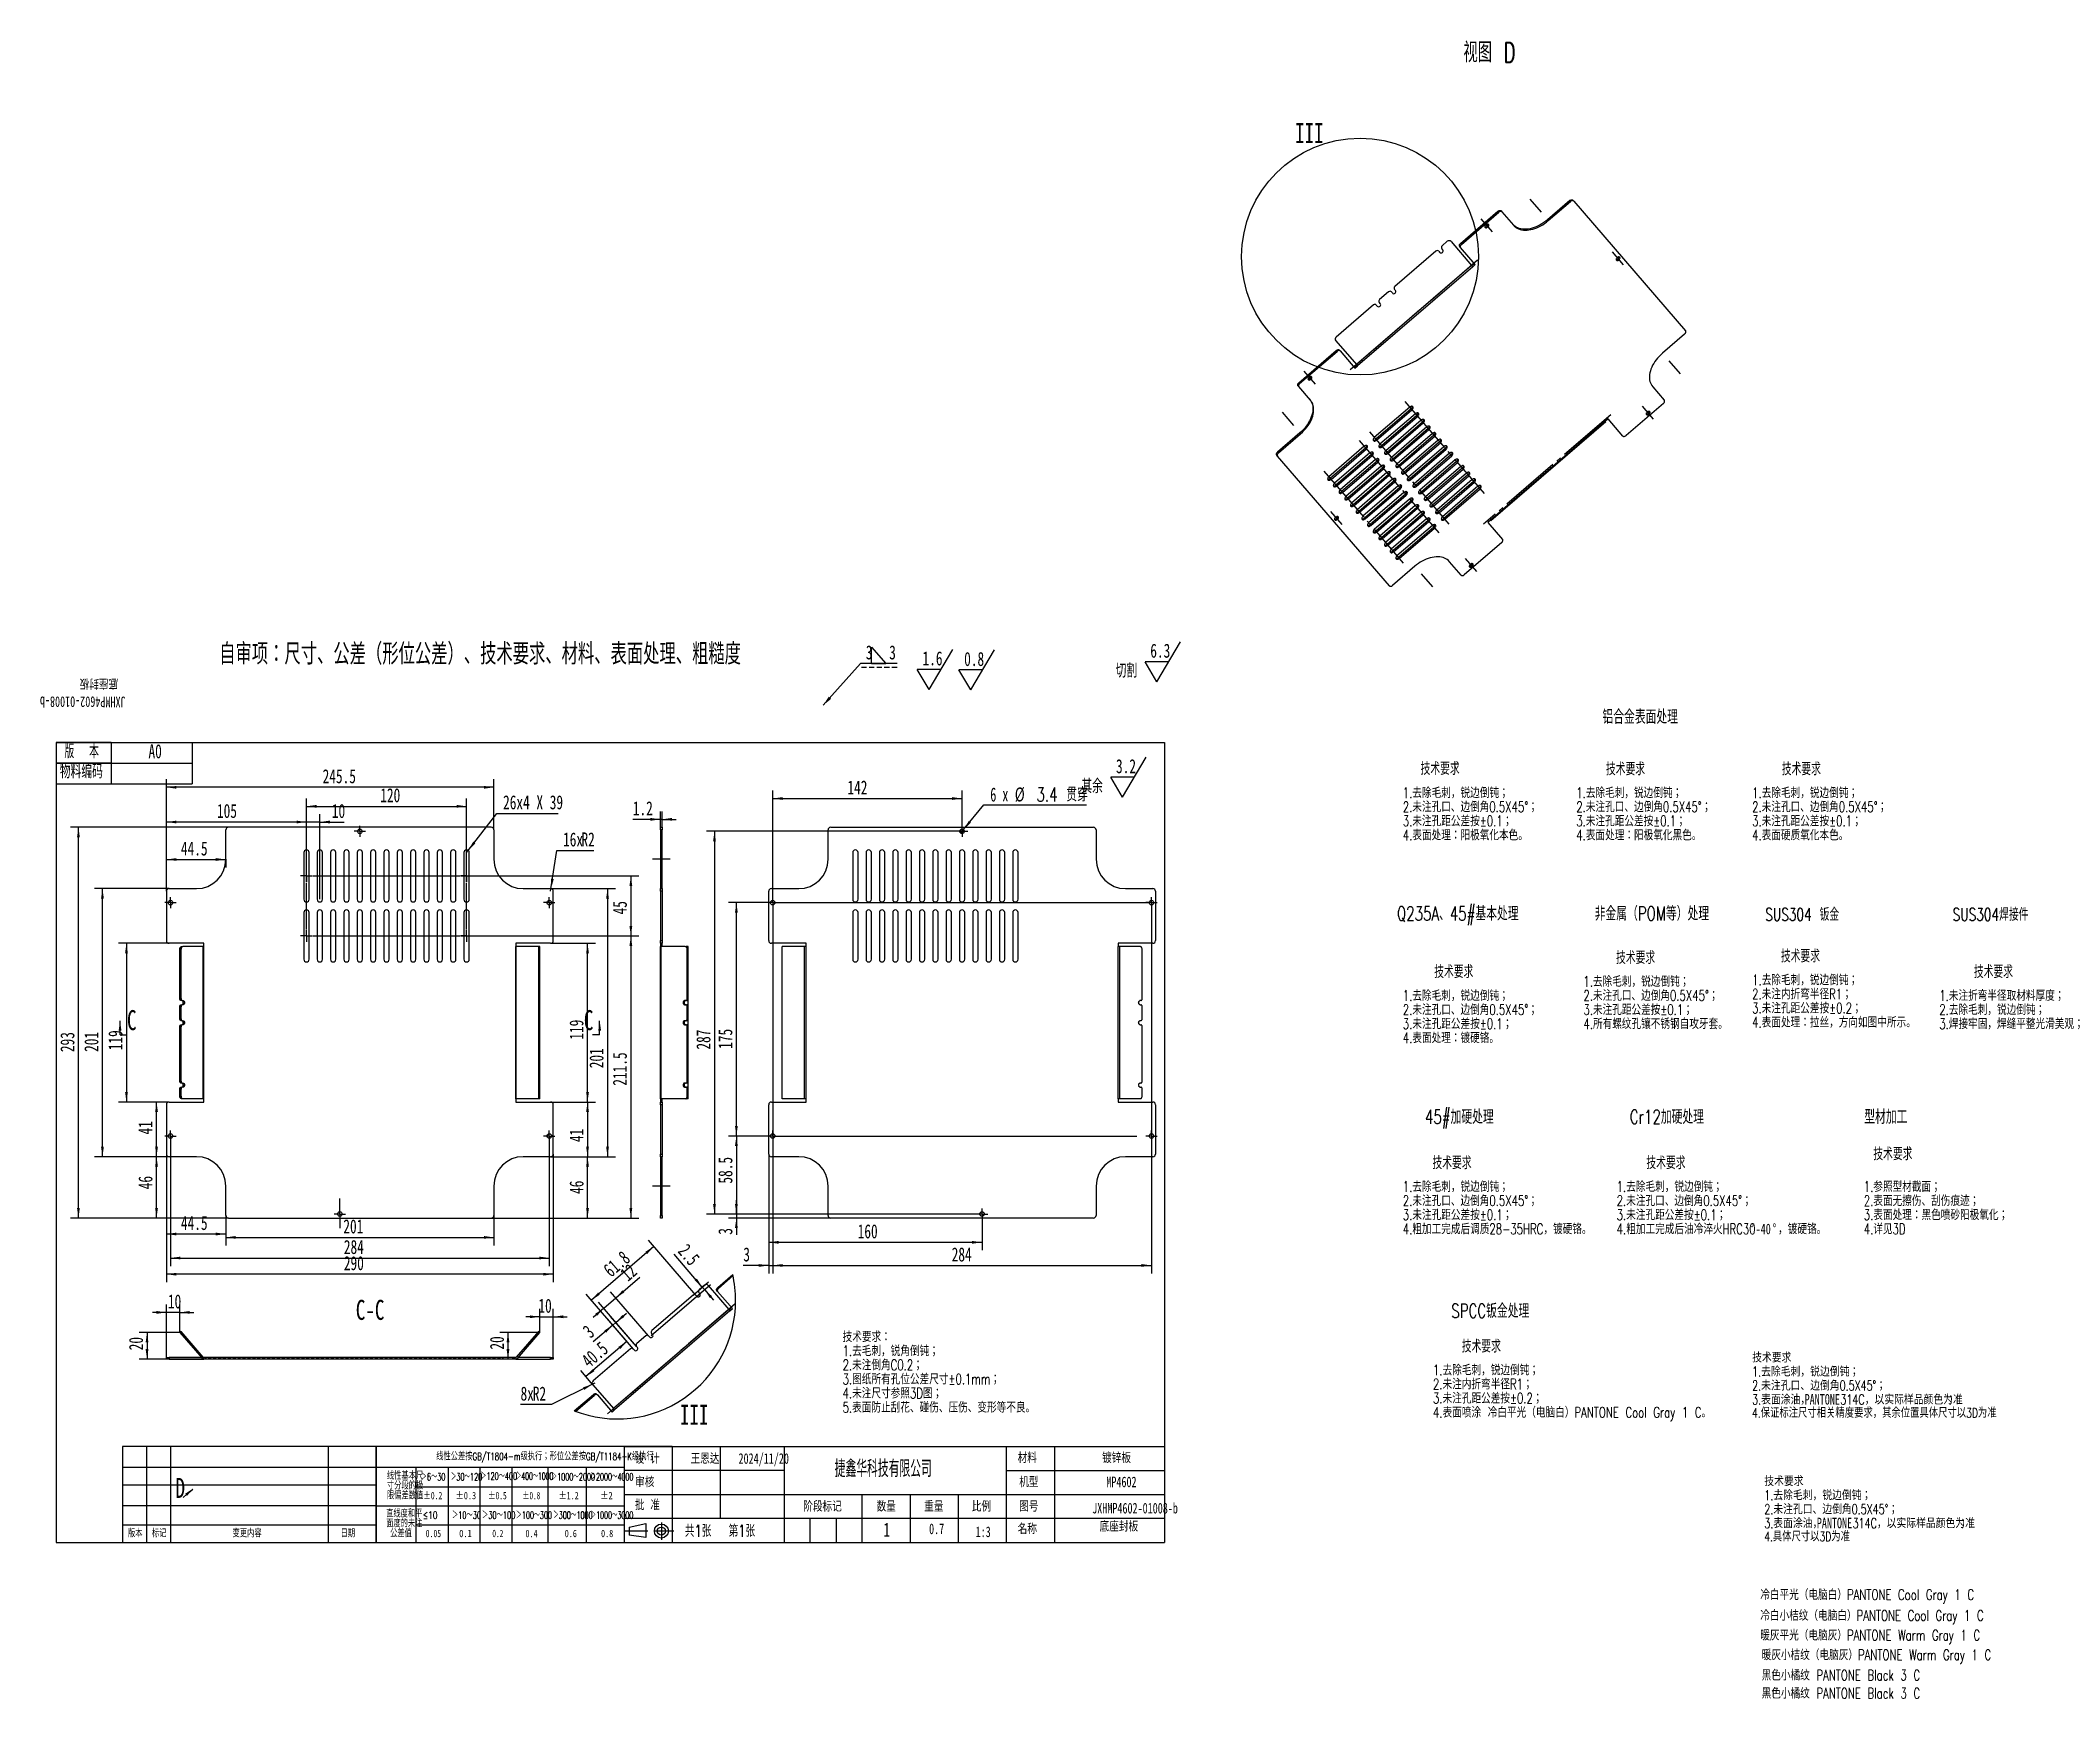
# Model space of a CAD drawing. Extents: x 10 to 515, y -34 to 381.
import ezdxf

# ---------------------------------------------------------------- set-up
doc = ezdxf.new("R2010")
doc.units = 0
for name, pattern in [('SLD-CENTER', [19.05, 15.24, -1.27, 1.27, -1.27]), ('SLD-DASHED', [1.905, 1.27, -0.635]), ('SLD-SOLID', [0])]:
    doc.linetypes.add(name, pattern=pattern)
doc.layers.get('0').update_dxf_attribs({"linetype": 'CONTINUOUS'})
for name, color, linetype in [('FORMAT', 7, 'SLD-SOLID'), ('细实线层', 7, 'SLD-SOLID'), ('轮廓实线层', 7, 'SLD-SOLID')]:
    doc.layers.add(name, color=color, linetype=linetype)
doc.styles.add('SLDTEXTSTYLE0', font='TXT', dxfattribs={"width": 0.7, "bigfont": 'bigfont'})
doc.styles.add('SLDTEXTSTYLE1', font='TXT', dxfattribs={"width": 0.7})
doc.styles.add('SLDTEXTSTYLE10', font='TXT', dxfattribs={"width": 0.569954, "bigfont": 'bigfont'})
doc.styles.add('SLDTEXTSTYLE11', font='TXT', dxfattribs={"width": 0.542825, "bigfont": 'bigfont'})
doc.styles.add('SLDTEXTSTYLE12', font='TXT', dxfattribs={"width": 0.607411, "bigfont": 'bigfont'})
doc.styles.add('SLDTEXTSTYLE13', font='TXT', dxfattribs={"width": 0.494457, "bigfont": 'bigfont'})
doc.styles.add('SLDTEXTSTYLE14', font='TXT', dxfattribs={"width": 0.523419, "bigfont": 'bigfont'})
doc.styles.add('SLDTEXTSTYLE15', font='TXT', dxfattribs={"width": 0.677411})
doc.styles.add('SLDTEXTSTYLE16', font='TXT', dxfattribs={"width": 0.616681})
doc.styles.add('SLDTEXTSTYLE17', font='TXT', dxfattribs={"width": 0.592279})
doc.styles.add('SLDTEXTSTYLE18', font='TXT', dxfattribs={"width": 0.633851})
doc.styles.add('SLDTEXTSTYLE19', font='TXT', dxfattribs={"width": 0.751649})
doc.styles.add('SLDTEXTSTYLE2', font='TXT', dxfattribs={"width": 0.579353, "bigfont": 'bigfont'})
doc.styles.add('SLDTEXTSTYLE20', font='TXT', dxfattribs={"width": 0.672854})
doc.styles.add('SLDTEXTSTYLE21', font='TXT', dxfattribs={"width": 0.604873})
doc.styles.add('SLDTEXTSTYLE22', font='TXT', dxfattribs={"width": 0.692137})
doc.styles.add('SLDTEXTSTYLE23', font='TXT', dxfattribs={"width": 0.516181, "bigfont": 'bigfont'})
doc.styles.add('SLDTEXTSTYLE24', font='TXT', dxfattribs={"width": 0.786906})
doc.styles.add('SLDTEXTSTYLE25', font='TXT', dxfattribs={"width": 0.513075, "bigfont": 'bigfont'})
doc.styles.add('SLDTEXTSTYLE26', font='TXT', dxfattribs={"width": 0.6, "bigfont": 'bigfont'})
doc.styles.add('SLDTEXTSTYLE27', font='TXT', dxfattribs={"width": 0.633333})
doc.styles.add('SLDTEXTSTYLE28', font='TXT', dxfattribs={"width": 0.65, "bigfont": 'bigfont'})
doc.styles.add('SLDTEXTSTYLE3', font='TXT', dxfattribs={"width": 0.633333, "bigfont": 'bigfont'})
doc.styles.add('SLDTEXTSTYLE4', font='TXT', dxfattribs={"width": 0.589499, "bigfont": 'bigfont'})
doc.styles.add('SLDTEXTSTYLE5', font='TXT', dxfattribs={"width": 0.526455, "bigfont": 'bigfont'})
doc.styles.add('SLDTEXTSTYLE6', font='TXT', dxfattribs={"width": 0.583287, "bigfont": 'bigfont'})
doc.styles.add('SLDTEXTSTYLE7', font='TXT', dxfattribs={"width": 0.632085})
doc.styles.add('SLDTEXTSTYLE8', font='TXT', dxfattribs={"width": 0.735068, "bigfont": 'bigfont'})
doc.styles.add('SLDTEXTSTYLE9', font='TXT', dxfattribs={"width": 0.615255, "bigfont": 'bigfont'})
doc.dimstyles.new('SLDDIMSTYLE0', dxfattribs={"dimtxt": 0.18, "dimasz": 2.5, "dimexe": 0, "dimexo": 0.0625, "dimgap": 0, "dimtad": 0, "dimtih": 1, "dimtoh": 1, "dimdec": 0, "dimrnd": 1e-09, "dimzin": 0, "dimtxsty": 'STANDARD', "dimsah": 1, "dimcen": 0.09, "dimazin": 3, "dimtfac": 2.5, "dimtdec": 0, "dimtofl": 0, "dimtmove": 0, "dimatfit": 3, "dimtolj": 1, "dimtzin": 0})
doc.dimstyles.new('SLDDIMSTYLE1', dxfattribs={"dimtxt": 3.5, "dimasz": 2.5, "dimexe": 0, "dimexo": 0.0625, "dimgap": 0.875, "dimtad": 2, "dimlfac": 3, "dimrnd": 1e-09, "dimzin": 12, "dimtxsty": 'SLDTEXTSTYLE1', "dimsah": 1, "dimcen": 0.09, "dimazin": 3, "dimtfac": 1, "dimtofl": 0, "dimtmove": 0, "dimatfit": 3, "dimtolj": 1, "dimtzin": 12})
doc.dimstyles.new('SLDDIMSTYLE2', dxfattribs={"dimtxt": 3.5, "dimasz": 2.5, "dimexe": 0, "dimexo": 0.0625, "dimgap": 0.875, "dimtad": 2, "dimlfac": 3, "dimrnd": 1e-09, "dimzin": 12, "dimtxsty": 'SLDTEXTSTYLE1', "dimsah": 1, "dimcen": 0.09, "dimazin": 3, "dimtfac": 1, "dimtmove": 0, "dimatfit": 3, "dimtolj": 1, "dimtzin": 12})
doc.dimstyles.new('SLDDIMSTYLE3', dxfattribs={"dimtxt": 3.5, "dimasz": 2.5, "dimexe": 0, "dimexo": 0.0625, "dimgap": 0.875, "dimtad": 0, "dimtih": 1, "dimtoh": 1, "dimdec": 6, "dimlfac": 3, "dimrnd": 1e-09, "dimzin": 12, "dimtxsty": 'SLDTEXTSTYLE1', "dimsah": 1, "dimcen": 0, "dimazin": 3, "dimtfac": 1, "dimtofl": 0, "dimtmove": 0, "dimatfit": 3, "dimtolj": 1, "dimtzin": 12})
doc.dimstyles.new('SLDDIMSTYLE4', dxfattribs={"dimtxt": 3.5, "dimasz": 2.5, "dimexe": 0, "dimexo": 0.0625, "dimgap": 0.875, "dimtad": 0, "dimtih": 1, "dimtoh": 1, "dimlfac": 3, "dimrnd": 1e-09, "dimzin": 12, "dimtxsty": 'SLDTEXTSTYLE1', "dimsah": 1, "dimcen": 0, "dimazin": 3, "dimtfac": 1, "dimtofl": 0, "dimtmove": 0, "dimatfit": 3, "dimtolj": 1, "dimtzin": 12})
doc.dimstyles.new('SLDDIMSTYLE5', dxfattribs={"dimtxt": 3.5, "dimasz": 2.5, "dimexe": 0, "dimexo": 0.0625, "dimgap": 0.875, "dimtad": 0, "dimtih": 1, "dimtoh": 1, "dimdec": 1, "dimlfac": 3, "dimrnd": 1e-09, "dimzin": 12, "dimtxsty": 'SLDTEXTSTYLE1', "dimblk1": 'NONE', "dimsah": 1, "dimcen": 0, "dimazin": 3, "dimtfac": 1, "dimtmove": 0, "dimatfit": 3, "dimtolj": 1, "dimtzin": 12})

msp = doc.modelspace()

# ---------------------------------------------------------------- texts
at = {"layer": 'FORMAT'}
for s, insert, char_height, attachment_point, style in [('视图 D', (372.40511434, 380.47844425), 5, 2, 'SLDTEXTSTYLE28'), ('自审项：尺寸、公差（形位公差）、技术要求、材料、表面处理、粗糙度', (120.17009732, 230.25653498), 5.2916666667, 2, 'SLDTEXTSTYLE0'), ('铝合金表面处理', (400.671496, 213.62727398), 3.5, 1, 'SLDTEXTSTYLE0'), ('版  本', (16.31484486, 205.02985207), 3.5, 1, 'SLDTEXTSTYLE26'), ('A0', (38.95999814, 205.02985207), 3.5, 2, 'SLDTEXTSTYLE1'), ('物料编码', (15.1178318, 199.97729867), 3.5, 1, 'SLDTEXTSTYLE0'), ('Q235A、45#基本处理', (349.31716405, 164.45689151), 3.5, 1, 'SLDTEXTSTYLE0'), ('非金属（POM等）处理', (398.72218942, 164.45689151), 3.5, 1, 'SLDTEXTSTYLE0'), ('SUS304 钣金', (441.34097584, 164.06447229), 3.175, 1, 'SLDTEXTSTYLE0'), ('SUS304焊接件', (488.17160751, 164.06447229), 3.175, 1, 'SLDTEXTSTYLE0'), ('45#加硬处理', (356.30858255, 113.62217497), 3.5, 1, 'SLDTEXTSTYLE0'), ('Cr12加硬处理', (407.48272289, 113.62217497), 3.5, 1, 'SLDTEXTSTYLE0'), ('型材加工', (466.09426156, 113.62217497), 3.5, 1, 'SLDTEXTSTYLE0'), ('C-C', (92.68532386, 66.13977332), 5, 2, 'SLDTEXTSTYLE1'), ('SPCC钣金处理', (362.88548794, 65.11547427), 3.5, 1, 'SLDTEXTSTYLE0'), ('III', (173.6694057, 39.91263745), 5, 2, 'SLDTEXTSTYLE1'), ('线性公差按GB/T1804-m级执行；形位公差按GB/T1184-K级执行', (136.38307697, 27.92339481), 1.8520833333, 2, 'SLDTEXTSTYLE0'), ('设 计', (158.89302567, 27.79820457), 2.645833333, 1, 'SLDTEXTSTYLE3'), ('王恩达', (176.37604492, 27.79820457), 2.645833333, 2, 'SLDTEXTSTYLE0'), ('2024/11/20', (191.05418658, 27.79820457), 2.645833333, 2, 'SLDTEXTSTYLE1'), ('捷鑫华科技有限公司', (208.78751546, 26.06485441), 4.233333333, 1, 'SLDTEXTSTYLE2'), ('材料', (254.50044483, 27.98101844), 2.645833333, 1, 'SLDTEXTSTYLE0'), ('镀锌板', (279.22829518, 27.98101844), 2.645833333, 2, 'SLDTEXTSTYLE0'), ('＞6～30', (105.34571347, 22.818428), 1.852083333, 1, 'SLDTEXTSTYLE4'), ('＞30～120', (112.86870928, 22.818428), 1.852083333, 1, 'SLDTEXTSTYLE5'), ('＞120～400', (120.24049, 22.97903536), 1.852083333, 1, 'SLDTEXTSTYLE6'), ('＞400～1000', (129.20803734, 22.97903536), 1.852083333, 1, 'SLDTEXTSTYLE13'), ('＞1000～2000', (138.06088088, 22.818428), 1.852083333, 1, 'SLDTEXTSTYLE14'), ('＞2000～4000', (147.80194395, 22.818428), 1.852083333, 1, 'SLDTEXTSTYLE23'), ('审核', (158.89547551, 21.95707482), 2.645833333, 1, 'SLDTEXTSTYLE0'), ('机型', (254.90535394, 21.95707482), 2.645833333, 1, 'SLDTEXTSTYLE0'), ('MP4602', (280.44813854, 21.95707482), 2.645833333, 2, 'SLDTEXTSTYLE1'), ('±0.2', (105.94421069, 18.1427057), 1.852083333, 1, 'SLDTEXTSTYLE7'), ('±0.3', (114.0605591, 18.1427057), 1.852083333, 1, 'SLDTEXTSTYLE15'), ('±0.5', (122.16619148, 18.1427057), 1.852083333, 1, 'SLDTEXTSTYLE16'), ('±0.8', (130.71714266, 18.1427057), 1.852083333, 1, 'SLDTEXTSTYLE17'), ('±1.2', (139.7997812, 18.1427057), 1.852083333, 1, 'SLDTEXTSTYLE22'), ('±2', (150.1753541, 18.1427057), 1.852083333, 1, 'SLDTEXTSTYLE24'), ('批 准', (158.89547551, 16.2213884), 2.645833333, 1, 'SLDTEXTSTYLE3'), ('阶段标记', (200.94039482, 15.85164558), 2.645833333, 1, 'SLDTEXTSTYLE0'), ('数量', (219.26147487, 15.85164558), 2.645833333, 1, 'SLDTEXTSTYLE0'), ('重量', (231.17316463, 15.85164558), 2.645833333, 1, 'SLDTEXTSTYLE0'), ('比例', (243.05839084, 15.85164558), 2.645833333, 1, 'SLDTEXTSTYLE0'), ('图号', (254.90535394, 15.85164558), 2.645833333, 1, 'SLDTEXTSTYLE0'), ('≤10', (105.89937318, 13.23360741), 1.852083333, 1, 'SLDTEXTSTYLE8'), ('＞10～30', (113.15681113, 13.23360741), 1.852083333, 1, 'SLDTEXTSTYLE12'), ('＞30～100', (120.63280765, 13.23360741), 1.852083333, 1, 'SLDTEXTSTYLE9'), ('＞100～300', (129.13437888, 13.23360741), 1.852083333, 1, 'SLDTEXTSTYLE10'), ('＞300～1000', (138.42528147, 13.23360741), 1.852083333, 1, 'SLDTEXTSTYLE11'), ('＞1000～3000', (147.84310049, 13.23360741), 1.852083333, 1, 'SLDTEXTSTYLE25'), ('共1张', (171.33703035, 9.89744571), 3, 1, 'SLDTEXTSTYLE0'), ('第1张', (182.28861661, 9.89744571), 3, 1, 'SLDTEXTSTYLE0'), ('1', (220.95796404, 10.41975735), 3.5, 1, 'SLDTEXTSTYLE1'), ('0.7', (234.2685447, 10.23159508), 2.645833333, 2, 'SLDTEXTSTYLE1'), ('名称', (254.52243588, 10.23159508), 2.645833333, 1, 'SLDTEXTSTYLE0'), ('版本', (32.17089719, 8.66743717), 1.852083333, 1, 'SLDTEXTSTYLE0'), ('标记', (38.14630261, 8.66743717), 1.852083333, 1, 'SLDTEXTSTYLE0'), ('变更内容', (58.29509198, 8.66743717), 1.852083333, 1, 'SLDTEXTSTYLE0'), ('日期', (85.29748169, 8.66743717), 1.852083333, 1, 'SLDTEXTSTYLE0'), ('0.05', (106.58532998, 8.67924688), 1.852083333, 1, 'SLDTEXTSTYLE18'), ('0.1', (114.96087213, 8.67924688), 1.852083333, 1, 'SLDTEXTSTYLE19'), ('0.2', (123.22987694, 8.67924688), 1.852083333, 1, 'SLDTEXTSTYLE21'), ('0.4', (131.51664877, 8.66743717), 1.852083333, 1, 'SLDTEXTSTYLE20'), ('0.6', (141.32193432, 8.66743717), 1.852083333, 1, 'SLDTEXTSTYLE1'), ('0.8', (150.3931919, 8.66743717), 1.852083333, 1, 'SLDTEXTSTYLE1'), ('1:3', (245.89833904, 9.48337775), 2.645833333, 2, 'SLDTEXTSTYLE1'), ('冷白平光（电脑白）PANTONE Cool Gray 1 C', (440.10535413, -6.23312458), 2.6458333333, 1, 'SLDTEXTSTYLE0'), ('冷白小桔纹（电脑白）PANTONE Cool Gray 1 C', (440.10535413, -11.43650765), 2.6458333333, 1, 'SLDTEXTSTYLE0'), ('暖灰平光（电脑灰）PANTONE Warm Gray 1 C', (440.10535413, -16.36700882), 2.6458333333, 1, 'SLDTEXTSTYLE0'), ('暖灰小桔纹（电脑灰）PANTONE Warm Gray 1 C', (440.45028986, -21.28198284), 2.6458333333, 1, 'SLDTEXTSTYLE0'), ('黑色小橘纹 PANTONE Black 3 C', (440.45028986, -26.35994062), 2.6458333333, 1, 'SLDTEXTSTYLE0'), ('黑色小橘纹 PANTONE Black 3 C', (440.45028986, -30.88604127), 2.6458333333, 1, 'SLDTEXTSTYLE0')]:
    msp.add_mtext(s, dxfattribs=dict(at, insert=insert, char_height=char_height, attachment_point=attachment_point, style=style))
at = {"layer": '细实线层', "char_height": 5, "attachment_point": 1, "style": 'SLDTEXTSTYLE1'}
for s, insert in [('III', (323.85048901, 360.32337706)), ('C', (31.93507462, 138.56688552)), ('C', (146.10409867, 138.56688552))]:
    msp.add_mtext(s, dxfattribs=dict(at, insert=insert))

# ---------------------------------------------------------------- blocks, each defined once
blk = doc.blocks.new('SW_NOTE_0')
at = {"layer": 'FORMAT', "color": 0, "attachment_point": 1}
for s, insert, char_height, style in [('技术要求', (0, 3.22), 2.5, 'SLDTEXTSTYLE0'), ('2.未注孔口、边倒角0.5X45°；', (0, -3.78), 2.5, 'SLDTEXTSTYLE0'), ('1.去除毛刺，锐边倒钝；', (0, -0.28), 2.5, 'SLDTEXTSTYLE0'), ('3.表面涂油，', (0, -7.28), 2.5, 'SLDTEXTSTYLE0'), ('PANTONE', (13.12, -7.17), 2.646, 'SLDTEXTSTYLE1'), ('314C，以实际样品颜色为准', (22.06, -7.28), 2.5, 'SLDTEXTSTYLE0'), ('；', (48.46, -7.44), 2.38, 'SLDTEXTSTYLE0'), ('4.保证标注尺寸相关精度要求，其余位置具体尺寸以3D为准', (0, -10.69), 2.3813, 'SLDTEXTSTYLE0')]:
    blk.add_mtext(s, dxfattribs=dict(at, insert=insert, char_height=char_height, style=style))
blk = doc.blocks.new('SW_NOTE_0_1')
at = {"layer": 'FORMAT', "color": 0, "attachment_point": 1}
for s, insert, char_height, style in [('技术要求', (0, 3.22), 2.5, 'SLDTEXTSTYLE0'), ('2.未注孔口、边倒角0.5X45°；', (0, -3.78), 2.5, 'SLDTEXTSTYLE0'), ('1.去除毛刺，锐边倒钝；', (0, -0.28), 2.5, 'SLDTEXTSTYLE0'), ('3.表面涂油，', (0, -7.28), 2.5, 'SLDTEXTSTYLE0'), ('PANTONE', (13.12, -7.17), 2.646, 'SLDTEXTSTYLE1'), ('314C，以实际样品颜色为准', (22.06, -7.28), 2.5, 'SLDTEXTSTYLE0'), ('；', (48.46, -7.44), 2.38, 'SLDTEXTSTYLE0'), ('4.具体尺寸以3D为准', (0, -10.69), 2.3813, 'SLDTEXTSTYLE0')]:
    blk.add_mtext(s, dxfattribs=dict(at, insert=insert, char_height=char_height, style=style))
blk = doc.blocks.new('SW_NOTE_0_2')
at = {"layer": 'FORMAT', "color": 0, "attachment_point": 1, "style": 'SLDTEXTSTYLE0'}
for s, insert, char_height in [('技术要求', (5.95, 4.09), 3.175), ('1.去除毛刺，锐边倒钝；', (-1.23, -2.12), 2.6458), ('2.未注内折弯半径R1；', (-1.23, -5.64), 2.6458), ('3.未注孔距公差按±0.2；', (-1.23, -9.17), 2.6458), ('4.表面处理：拉丝，方向如图中所示。', (-1.23, -12.7), 2.6458)]:
    blk.add_mtext(s, dxfattribs=dict(at, insert=insert, char_height=char_height))
blk = doc.blocks.new('SW_NOTE_0_3')
at = {"layer": 'FORMAT', "color": 0, "attachment_point": 1, "style": 'SLDTEXTSTYLE0'}
for s, insert, char_height in [('技术要求：', (0, 3.41), 2.646), ('1.去毛刺，锐角倒钝；', (0, -0.12), 2.6458), ('2.未注倒角C0.2；', (0, -3.64), 2.6458), ('3.图纸所有孔位公差尺寸±0.1mm；', (0, -7.17), 2.6458), ('4.未注尺寸参照3D图；', (0, -10.7), 2.6458), ('5.表面防止刮花、碰伤、压伤、变形等不良。', (0, -14.23), 2.6458)]:
    blk.add_mtext(s, dxfattribs=dict(at, insert=insert, char_height=char_height))
blk = doc.blocks.new('SW_NOTE_0_4')
at = {"layer": 'FORMAT', "color": 0, "attachment_point": 1, "style": 'SLDTEXTSTYLE0'}
for s, insert, char_height in [('技术要求', (0, 4.09), 3.175), ('1.去除毛刺，锐边倒钝；', (-7.41, -2.12), 2.6458), ('2.未注孔口、边倒角0.5X45°；', (-7.41, -5.64), 2.6458), ('3.未注孔距公差按±0.1；', (-7.41, -9.17), 2.6458), ('4.表面处理：阳极氧化黑色。', (-7.41, -12.7), 2.6458)]:
    blk.add_mtext(s, dxfattribs=dict(at, insert=insert, char_height=char_height))
blk = doc.blocks.new('SW_NOTE_0_5')
at = {"layer": 'FORMAT', "color": 0, "attachment_point": 1, "style": 'SLDTEXTSTYLE0'}
for s, insert, char_height in [('技术要求', (0, 4.09), 3.175), ('1.去除毛刺，锐边倒钝；', (-4.45, -2.22), 2.6458), ('2.未注孔口、边倒角0.5X45°；', (-4.45, -5.74), 2.6458), ('3.未注孔距公差按±0.1；', (-4.45, -9.27), 2.6458), ('4.表面处理：阳极氧化本色。', (-4.45, -12.8), 2.6458)]:
    blk.add_mtext(s, dxfattribs=dict(at, insert=insert, char_height=char_height))
blk = doc.blocks.new('SW_NOTE_0_6')
at = {"layer": 'FORMAT', "color": 0, "attachment_point": 1, "style": 'SLDTEXTSTYLE0'}
for s, insert, char_height in [('技术要求', (2.38, 4.09), 3.175), ('1.参照型材截面；', (0, -4.35), 2.646), ('2.表面无擦伤、刮伤痕迹；', (0, -7.88), 2.6458), ('3.表面处理：黑色喷砂阳极氧化；', (0, -11.41), 2.6458), ('4.详见3D', (0, -14.93), 2.646)]:
    blk.add_mtext(s, dxfattribs=dict(at, insert=insert, char_height=char_height))
blk = doc.blocks.new('SW_NOTE_0_7')
at = {"layer": 'FORMAT', "color": 0, "attachment_point": 1, "style": 'SLDTEXTSTYLE0'}
for s, insert, char_height in [('技术要求', (1.19, 4.09), 3.175), ('1.去除毛刺，锐边倒钝；', (-6.67, -2.12), 2.6458), ('2.未注孔口、边倒角0.5X45°；', (-6.67, -5.64), 2.6458), ('3.未注孔距公差按±0.1；', (-6.67, -9.17), 2.6458), ('4.表面处理：镀硬铬。', (-6.67, -12.7), 2.6458)]:
    blk.add_mtext(s, dxfattribs=dict(at, insert=insert, char_height=char_height))
blk = doc.blocks.new('SW_NOTE_0_8')
at = {"layer": 'FORMAT', "color": 0, "attachment_point": 1, "style": 'SLDTEXTSTYLE0'}
for s, insert, char_height in [('技术要求', (5.95, 4.09), 3.175), ('1.去除毛刺，锐边倒钝；', (-1.23, -2.12), 2.6458), ('2.未注内折弯半径R1；', (-1.23, -5.64), 2.6458), ('3.未注孔距公差按±0.2；', (-1.23, -9.17), 2.6458), ('4.表面喷涂 冷白平光（电脑白）PANTONE Cool Gray 1 C。', (-1.23, -12.7), 2.6458)]:
    blk.add_mtext(s, dxfattribs=dict(at, insert=insert, char_height=char_height))
blk = doc.blocks.new('SW_NOTE_0_9')
at = {"layer": 'FORMAT', "color": 0, "attachment_point": 1, "style": 'SLDTEXTSTYLE0'}
for s, insert, char_height in [('技术要求', (0, 4.09), 3.175), ('1.去除毛刺，锐边倒钝；', (-8.15, -2.12), 2.6458), ('2.未注孔口、边倒角0.5X45°；', (-8.15, -5.64), 2.6458), ('3.未注孔距公差按±0.1；', (-8.15, -9.17), 2.6458), ('4.所有螺纹孔镶不锈钢自攻牙套。', (-8.15, -12.7), 2.6458)]:
    blk.add_mtext(s, dxfattribs=dict(at, insert=insert, char_height=char_height))
blk = doc.blocks.new('SW_NOTE_0_10')
at = {"layer": 'FORMAT', "color": 0, "attachment_point": 1, "style": 'SLDTEXTSTYLE0'}
for s, insert, char_height in [('技术要求', (0, 4.09), 3.175), ('1.去除毛刺，锐边倒钝；', (-7.41, -2.12), 2.6458), ('2.未注孔口、边倒角0.5X45°；', (-7.41, -5.64), 2.6458), ('3.未注孔距公差按±0.1；', (-7.41, -9.17), 2.6458), ('4.表面硬质氧化本色。', (-7.41, -12.7), 2.6458)]:
    blk.add_mtext(s, dxfattribs=dict(at, insert=insert, char_height=char_height))
blk = doc.blocks.new('SW_NOTE_0_11')
at = {"layer": 'FORMAT', "color": 0, "attachment_point": 1, "style": 'SLDTEXTSTYLE0'}
for s, insert, char_height in [('技术要求', (0, 4.09), 3.175), ('1.未注折弯半径取材料厚度；', (-8.64, -2.12), 2.6458), ('2.去除毛刺，锐边倒钝；', (-8.64, -5.64), 2.6458), ('3.焊接牢固，焊缝平整光滑美观；', (-8.64, -9.17), 2.6458)]:
    blk.add_mtext(s, dxfattribs=dict(at, insert=insert, char_height=char_height))
blk = doc.blocks.new('SW_NOTE_0_12')
at = {"layer": 'FORMAT', "color": 0, "attachment_point": 1}
for s, insert, char_height, style in [('技术要求', (0, 4.09), 3.175, 'SLDTEXTSTYLE0'), ('1.去除毛刺，锐边倒钝；', (-7.41, -2.12), 2.6458, 'SLDTEXTSTYLE0'), ('2.未注孔口、边倒角0.5X45°；', (-7.41, -5.64), 2.6458, 'SLDTEXTSTYLE0'), ('3.未注孔距公差按±0.1；', (-7.41, -9.17), 2.6458, 'SLDTEXTSTYLE0'), ('4.粗加工完成后油冷淬火HRC30', (-7.41, -12.7), 2.6458, 'SLDTEXTSTYLE0'), ('%%d', (25.92, -12.7), 2.646, 'SLDTEXTSTYLE1'), ('-40', (27.32, -12.7), 2.646, 'SLDTEXTSTYLE1'), ('%%d', (31.53, -12.7), 2.646, 'SLDTEXTSTYLE1'), ('，镀硬铬。', (32.92, -12.7), 2.646, 'SLDTEXTSTYLE0')]:
    blk.add_mtext(s, dxfattribs=dict(at, insert=insert, char_height=char_height, style=style))
blk = doc.blocks.new('SW_NOTE_0_13')
at = {"layer": 'FORMAT', "color": 0, "attachment_point": 1, "style": 'SLDTEXTSTYLE0'}
for s, insert, char_height in [('技术要求', (0, 4.09), 3.175), ('1.去除毛刺，锐边倒钝；', (-7.41, -2.12), 2.6458), ('2.未注孔口、边倒角0.5X45°；', (-7.41, -5.64), 2.6458), ('3.未注孔距公差按±0.1；', (-7.41, -9.17), 2.6458), ('4.粗加工完成后调质28-35HRC，镀硬铬。', (-7.41, -12.7), 2.6458)]:
    blk.add_mtext(s, dxfattribs=dict(at, insert=insert, char_height=char_height))
blk = doc.blocks.new('SW_NOTE_0_14')
at = {"layer": 'FORMAT', "color": 0, "char_height": 1.852, "attachment_point": 2, "style": 'SLDTEXTSTYLE0'}
for s, insert in [('线性基本尺', (6.37, 2.39)), ('寸分段的极', (6.37, -0.08)), ('限偏差数值', (6.37, -2.55))]:
    blk.add_mtext(s, dxfattribs=dict(at, insert=insert))
blk = doc.blocks.new('SW_NOTE_0_15')
at = {"layer": 'FORMAT', "color": 0, "char_height": 1.852, "attachment_point": 2, "style": 'SLDTEXTSTYLE0'}
for s, insert in [('面度的未注', (6.37, -0.08)), ('直线度和平', (6.37, 2.39)), ('公差值', (5.55, -2.55))]:
    blk.add_mtext(s, dxfattribs=dict(at, insert=insert))
blk = doc.blocks.new('SW_NOTE_0_16')
at = {"layer": 'FORMAT', "color": 0, "attachment_point": 2}
for s, insert, char_height, style in [('JXHMP4602-01008-b', (17.12, 3.41), 2.6458, 'SLDTEXTSTYLE1'), ('底座封板', (13.08, -1.12), 2.646, 'SLDTEXTSTYLE0')]:
    blk.add_mtext(s, dxfattribs=dict(at, insert=insert, char_height=char_height, style=style))
blk = doc.blocks.new('SW_NOTE_0_17')
at = {"layer": 'FORMAT', "color": 0, "attachment_point": 2, "rotation": 180}
for s, insert, char_height, style in [('底座封板', (-13.08, 1.12), 2.646, 'SLDTEXTSTYLE0'), ('JXHMP4602-01008-b', (-17.12, -3.41), 2.6458, 'SLDTEXTSTYLE1')]:
    blk.add_mtext(s, dxfattribs=dict(at, insert=insert, char_height=char_height, style=style))
blk = doc.blocks.new('SW_SFSYMBOL_0')
at = {"layer": 'FORMAT', "color": 0}
for p, q in [((1.65, -5), (7.55, 5)), ((1.65, -5), (-1.3, 0)), ((4.6, 0), (-1.3, 0))]:
    blk.add_line(p, q, dxfattribs=at)
at = {"layer": 'FORMAT', "color": 0, "char_height": 3.5, "attachment_point": 1}
for s, insert, style in [('3.2', (0, 4.51), 'SLDTEXTSTYLE1'), ('其余', (-8.67, -0.49), 'SLDTEXTSTYLE0')]:
    blk.add_mtext(s, dxfattribs=dict(at, insert=insert, style=style))
blk = doc.blocks.new('SW_SFSYMBOL_1')
at = {"layer": 'FORMAT', "color": 0}
for p, q in [((1.65, -5), (7.55, 5)), ((1.65, -5), (-1.3, 0)), ((4.6, 0), (-1.3, 0))]:
    blk.add_line(p, q, dxfattribs=at)
at = {"layer": 'FORMAT', "color": 0, "char_height": 3.5, "attachment_point": 1}
for s, insert, style in [('6.3', (0, 4.51), 'SLDTEXTSTYLE1'), ('切割', (-8.67, -0.49), 'SLDTEXTSTYLE0')]:
    blk.add_mtext(s, dxfattribs=dict(at, insert=insert, style=style))
blk = doc.blocks.new('SW_SFSYMBOL_2')
at = {"layer": 'FORMAT', "color": 0}
for p, q in [((1.65, -5), (7.55, 5)), ((1.65, -5), (-1.3, 0)), ((4.6, 0), (-1.3, 0))]:
    blk.add_line(p, q, dxfattribs=at)
at = {"layer": 'FORMAT', "color": 0, "insert": (0, 4.51), "char_height": 3.5, "attachment_point": 1, "style": 'SLDTEXTSTYLE1'}
blk.add_mtext('0.8', dxfattribs=at)
blk = doc.blocks.new('SW_SFSYMBOL_3')
at = {"layer": 'FORMAT', "color": 0}
for p, q in [((1.65, -5), (7.55, 5)), ((1.65, -5), (-1.3, 0)), ((4.6, 0), (-1.3, 0))]:
    blk.add_line(p, q, dxfattribs=at)
at = {"layer": 'FORMAT', "color": 0, "insert": (0, 4.51), "char_height": 3.5, "attachment_point": 1, "style": 'SLDTEXTSTYLE1'}
blk.add_mtext('1.6', dxfattribs=at)
blk = doc.blocks.new('SW_SYMBOL_WELD_FILL')
at = {"layer": 'FORMAT', "color": 0}
for p, q in [((100, 0), (100, 900)), ((100, 900), (900, 0)), ((100, 0), (900, 0))]:
    blk.add_line(p, q, dxfattribs=at)
blk = doc.blocks.new('SW_WELDSYMBOL_0')
at = {"layer": 'FORMAT', "color": 0}
blk.add_line((9.12, 0), (0, 0), dxfattribs=at)
at = {"layer": 'FORMAT', "color": 0, "linetype": 'SLD-DASHED'}
blk.add_line((9.12, -1), (0, -1), dxfattribs=at)
at = {"layer": 'FORMAT', "color": 0, "xscale": 0.004511737089201878, "yscale": 0.004511737089201878, "zscale": 0.004511737089201878}
blk.add_blockref('SW_SYMBOL_WELD_FILL', (2.3, 0), dxfattribs=at)
at = {"layer": 'FORMAT', "color": 0, "char_height": 3.5, "attachment_point": 1, "style": 'SLDTEXTSTYLE1'}
for insert in [(1.31, 4.51), (7.16, 4.51)]:
    blk.add_mtext('3', dxfattribs=dict(at, insert=insert))
blk = doc.blocks.new('_D')
at = {"layer": 'FORMAT'}
for p, q in [((41.79, 102.6), (41.79, 70.55)), ((138.45, 102.6), (138.45, 70.55)), ((138.45, 72.55), (41.79, 72.55))]:
    blk.add_line(p, q, dxfattribs=at)
for points in [[(41.79, 72.55), (44.29, 72.2), (44.29, 72.9)], [(138.45, 72.55), (135.95, 72.9), (135.95, 72.2)]]:
    blk.add_solid(points, dxfattribs=at)
at = {"layer": 'FORMAT', "insert": (86.12, 77.06), "char_height": 3.5, "attachment_point": 1, "style": 'SLDTEXTSTYLE1'}
blk.add_mtext('290', dxfattribs=at)
blk = doc.blocks.new('_D_1')
at = {"layer": 'FORMAT'}
for p, q in [((56.62, 87.27), (56.62, 79.75)), ((123.62, 87.27), (123.62, 79.75)), ((56.62, 81.75), (123.62, 81.75))]:
    blk.add_line(p, q, dxfattribs=at)
for points in [[(56.62, 81.75), (59.12, 81.4), (59.12, 82.1)], [(123.62, 81.75), (121.12, 82.1), (121.12, 81.4)]]:
    blk.add_solid(points, dxfattribs=at)
at = {"layer": 'FORMAT', "insert": (85.99, 86.26), "char_height": 3.5, "attachment_point": 1, "style": 'SLDTEXTSTYLE1'}
blk.add_mtext('201', dxfattribs=at)
blk = doc.blocks.new('_D_2')
at = {"layer": 'FORMAT'}
for p, q in [((42.79, 105.7), (42.79, 74.6)), ((137.45, 105.7), (137.45, 74.6)), ((42.79, 76.6), (137.45, 76.6))]:
    blk.add_line(p, q, dxfattribs=at)
for points in [[(42.79, 76.6), (45.29, 76.25), (45.29, 76.95)], [(137.45, 76.6), (134.95, 76.95), (134.95, 76.25)]]:
    blk.add_solid(points, dxfattribs=at)
at = {"layer": 'FORMAT', "insert": (86.12, 81.11), "char_height": 3.5, "attachment_point": 1, "style": 'SLDTEXTSTYLE1'}
blk.add_mtext('284', dxfattribs=at)
blk = doc.blocks.new('_D_3')
at = {"layer": 'FORMAT'}
for p, q in [((57.29, 184.27), (17.79, 184.27)), ((19.79, 86.6), (19.79, 184.27)), ((57.29, 86.6), (17.79, 86.6))]:
    blk.add_line(p, q, dxfattribs=at)
for points in [[(19.79, 184.27), (19.44, 181.77), (20.14, 181.77)], [(19.79, 86.6), (20.14, 89.1), (19.44, 89.1)]]:
    blk.add_solid(points, dxfattribs=at)
at = {"layer": 'FORMAT', "insert": (15.27, 128.07), "char_height": 3.5, "attachment_point": 1, "rotation": 90, "style": 'SLDTEXTSTYLE1'}
blk.add_mtext('293', dxfattribs=at)
blk = doc.blocks.new('_D_4')
at = {"layer": 'FORMAT'}
for p, q in [((42.45, 168.93), (23.79, 168.93)), ((25.79, 101.93), (25.79, 168.93)), ((42.45, 101.93), (23.79, 101.93))]:
    blk.add_line(p, q, dxfattribs=at)
for points in [[(25.79, 168.93), (25.44, 166.43), (26.14, 166.43)], [(25.79, 101.93), (26.14, 104.43), (25.44, 104.43)]]:
    blk.add_solid(points, dxfattribs=at)
at = {"layer": 'FORMAT', "insert": (21.27, 128.12), "char_height": 3.5, "attachment_point": 1, "rotation": 90, "style": 'SLDTEXTSTYLE1'}
blk.add_mtext('201', dxfattribs=at)
blk = doc.blocks.new('_D_5')
at = {"layer": 'FORMAT'}
for p, q in [((41.79, 102.6), (41.79, 80.6)), ((56.62, 87.27), (56.62, 80.6)), ((56.62, 82.6), (41.79, 82.6))]:
    blk.add_line(p, q, dxfattribs=at)
for points in [[(41.79, 82.6), (44.29, 82.25), (44.29, 82.95)], [(56.62, 82.6), (54.12, 82.95), (54.12, 82.25)]]:
    blk.add_solid(points, dxfattribs=at)
at = {"layer": 'FORMAT', "insert": (45.4, 87.11), "char_height": 3.5, "attachment_point": 1, "style": 'SLDTEXTSTYLE1'}
blk.add_mtext('44.5', dxfattribs=at)
blk = doc.blocks.new('_D_6')
at = {"layer": 'FORMAT'}
for p, q in [((42.45, 101.93), (37.3, 101.93)), ((39.3, 86.6), (39.3, 101.93)), ((57.29, 86.6), (37.3, 86.6))]:
    blk.add_line(p, q, dxfattribs=at)
for points in [[(39.3, 101.93), (38.95, 99.43), (39.65, 99.43)], [(39.3, 86.6), (39.65, 89.1), (38.95, 89.1)]]:
    blk.add_solid(points, dxfattribs=at)
at = {"layer": 'FORMAT', "insert": (34.78, 93.78), "char_height": 3.5, "attachment_point": 1, "rotation": 90, "style": 'SLDTEXTSTYLE1'}
blk.add_mtext('46', dxfattribs=at)
blk = doc.blocks.new('_D_7')
at = {"layer": 'FORMAT'}
for p, q in [((42.45, 115.6), (37.3, 115.6)), ((39.3, 101.93), (39.3, 115.6)), ((42.45, 101.93), (37.3, 101.93))]:
    blk.add_line(p, q, dxfattribs=at)
for points in [[(39.3, 115.6), (38.95, 113.1), (39.65, 113.1)], [(39.3, 101.93), (39.65, 104.43), (38.95, 104.43)]]:
    blk.add_solid(points, dxfattribs=at)
at = {"layer": 'FORMAT', "insert": (34.78, 107.48), "char_height": 3.5, "attachment_point": 1, "rotation": 90, "style": 'SLDTEXTSTYLE1'}
blk.add_mtext('41', dxfattribs=at)
blk = doc.blocks.new('_D_8')
at = {"layer": 'FORMAT'}
for p, q in [((42.45, 155.27), (29.79, 155.27)), ((31.79, 155.27), (31.79, 115.6)), ((42.45, 115.6), (29.79, 115.6))]:
    blk.add_line(p, q, dxfattribs=at)
for points in [[(31.79, 155.27), (31.44, 152.77), (32.14, 152.77)], [(31.79, 115.6), (32.14, 118.1), (31.44, 118.1)]]:
    blk.add_solid(points, dxfattribs=at)
at = {"layer": 'FORMAT', "insert": (27.27, 128.53), "char_height": 3.5, "attachment_point": 1, "rotation": 90, "style": 'SLDTEXTSTYLE1'}
blk.add_mtext('119', dxfattribs=at)
blk = doc.blocks.new('_D_9')
at = {"layer": 'FORMAT'}
for p, q in [((137.79, 101.93), (149.02, 101.93)), ((147.02, 86.6), (147.02, 101.93)), ((122.95, 86.6), (149.02, 86.6))]:
    blk.add_line(p, q, dxfattribs=at)
for points in [[(147.02, 101.93), (146.67, 99.43), (147.37, 99.43)], [(147.02, 86.6), (147.37, 89.1), (146.67, 89.1)]]:
    blk.add_solid(points, dxfattribs=at)
at = {"layer": 'FORMAT', "insert": (142.51, 92.61), "char_height": 3.5, "attachment_point": 1, "rotation": 90, "style": 'SLDTEXTSTYLE1'}
blk.add_mtext('46', dxfattribs=at)
blk = doc.blocks.new('_D_10')
at = {"layer": 'FORMAT'}
for p, q in [((137.79, 115.6), (149.02, 115.6)), ((147.02, 115.6), (147.02, 101.93)), ((137.79, 101.93), (149.02, 101.93))]:
    blk.add_line(p, q, dxfattribs=at)
for points in [[(147.02, 115.6), (146.67, 113.1), (147.37, 113.1)], [(147.02, 101.93), (147.37, 104.43), (146.67, 104.43)]]:
    blk.add_solid(points, dxfattribs=at)
at = {"layer": 'FORMAT', "insert": (142.51, 105.57), "char_height": 3.5, "attachment_point": 1, "rotation": 90, "style": 'SLDTEXTSTYLE1'}
blk.add_mtext('41', dxfattribs=at)
blk = doc.blocks.new('_D_11')
at = {"layer": 'FORMAT'}
for p, q in [((137.79, 155.27), (149.02, 155.27)), ((147.02, 115.6), (147.02, 155.27)), ((137.79, 115.6), (149.02, 115.6))]:
    blk.add_line(p, q, dxfattribs=at)
for points in [[(147.02, 155.27), (146.67, 152.77), (147.37, 152.77)], [(147.02, 115.6), (147.37, 118.1), (146.67, 118.1)]]:
    blk.add_solid(points, dxfattribs=at)
at = {"layer": 'FORMAT', "insert": (142.51, 131.18), "char_height": 3.5, "attachment_point": 1, "rotation": 90, "style": 'SLDTEXTSTYLE1'}
blk.add_mtext('119', dxfattribs=at)
blk = doc.blocks.new('_D_12')
at = {"layer": 'FORMAT'}
for p, q in [((41.79, 168.27), (41.79, 187.59)), ((76.79, 170.6), (76.79, 187.59)), ((76.79, 185.59), (41.79, 185.59))]:
    blk.add_line(p, q, dxfattribs=at)
for points in [[(41.79, 185.59), (44.29, 185.24), (44.29, 185.94)], [(76.79, 185.59), (74.29, 185.94), (74.29, 185.24)]]:
    blk.add_solid(points, dxfattribs=at)
at = {"layer": 'FORMAT', "insert": (54.41, 190.11), "char_height": 3.5, "attachment_point": 1, "style": 'SLDTEXTSTYLE1'}
blk.add_mtext('105', dxfattribs=at)
blk = doc.blocks.new('_D_13')
at = {"layer": 'FORMAT'}
for p, q in [((76.79, 170.6), (76.79, 191.51)), ((76.79, 189.51), (116.79, 189.51)), ((116.79, 170.6), (116.79, 191.51))]:
    blk.add_line(p, q, dxfattribs=at)
for points in [[(76.79, 189.51), (79.29, 189.16), (79.29, 189.86)], [(116.79, 189.51), (114.29, 189.86), (114.29, 189.16)]]:
    blk.add_solid(points, dxfattribs=at)
at = {"layer": 'FORMAT', "insert": (95.22, 194.03), "char_height": 3.5, "attachment_point": 1, "style": 'SLDTEXTSTYLE1'}
blk.add_mtext('120', dxfattribs=at)
blk = doc.blocks.new('_D_14')
at = {"layer": 'FORMAT'}
for p, q in [((76.79, 170.6), (76.79, 187.59)), ((80.12, 166.27), (80.12, 187.59)), ((76.79, 185.59), (73.29, 185.59)), ((80.12, 185.59), (76.79, 185.59)), ((80.12, 185.59), (86.19, 185.59))]:
    blk.add_line(p, q, dxfattribs=at)
for points in [[(76.79, 185.59), (74.29, 185.94), (74.29, 185.24)], [(80.12, 185.59), (82.62, 185.24), (82.62, 185.94)]]:
    blk.add_solid(points, dxfattribs=at)
at = {"layer": 'FORMAT', "insert": (83.12, 190.11), "char_height": 3.5, "attachment_point": 1, "style": 'SLDTEXTSTYLE1'}
blk.add_mtext('10', dxfattribs=at)
blk = doc.blocks.new('_D_15')
at = {"layer": 'FORMAT'}
for p, q in [((115.29, 172.1), (159.85, 172.1)), ((157.85, 172.1), (157.85, 157.1)), ((115.29, 157.1), (159.85, 157.1))]:
    blk.add_line(p, q, dxfattribs=at)
for points in [[(157.85, 172.1), (157.5, 169.6), (158.2, 169.6)], [(157.85, 157.1), (158.2, 159.6), (157.5, 159.6)]]:
    blk.add_solid(points, dxfattribs=at)
at = {"layer": 'FORMAT', "insert": (153.34, 162.49), "char_height": 3.5, "attachment_point": 1, "rotation": 90, "style": 'SLDTEXTSTYLE1'}
blk.add_mtext('45', dxfattribs=at)
blk = doc.blocks.new('_D_16')
at = {"layer": 'FORMAT'}
for p, q in [((118.29, 157.1), (159.85, 157.1)), ((157.85, 157.1), (157.85, 86.6)), ((122.95, 86.6), (159.85, 86.6))]:
    blk.add_line(p, q, dxfattribs=at)
for points in [[(157.85, 157.1), (157.5, 154.6), (158.2, 154.6)], [(157.85, 86.6), (158.2, 89.1), (157.5, 89.1)]]:
    blk.add_solid(points, dxfattribs=at)
at = {"layer": 'FORMAT', "insert": (153.34, 119.67), "char_height": 3.5, "attachment_point": 1, "rotation": 90, "style": 'SLDTEXTSTYLE1'}
blk.add_mtext('211.5', dxfattribs=at)
blk = doc.blocks.new('_D_17')
at = {"layer": 'FORMAT'}
for p, q in [((117.19, 178.46), (124.32, 187.76)), ((124.32, 187.76), (139.7, 187.76)), ((116.79, 177.93), (117.19, 178.46))]:
    blk.add_line(p, q, dxfattribs=at)
blk.add_solid([(117.19, 178.46), (118.99, 180.23), (118.43, 180.66)], dxfattribs=at)
at = {"layer": 'FORMAT', "insert": (125.91, 192.27), "char_height": 3.5, "attachment_point": 1, "style": 'SLDTEXTSTYLE1'}
blk.add_mtext('26x4 X 39', dxfattribs=at)
blk = doc.blocks.new('_D_18')
at = {"layer": 'FORMAT'}
for p, q in [((41.79, 168.27), (41.79, 178.22)), ((41.79, 176.22), (56.62, 176.22)), ((56.62, 176.27), (56.62, 174.22))]:
    blk.add_line(p, q, dxfattribs=at)
for points in [[(41.79, 176.22), (44.29, 175.87), (44.29, 176.57)], [(56.62, 176.22), (54.12, 176.57), (54.12, 175.87)]]:
    blk.add_solid(points, dxfattribs=at)
at = {"layer": 'FORMAT', "insert": (45.4, 180.73), "char_height": 3.5, "attachment_point": 1, "style": 'SLDTEXTSTYLE1'}
blk.add_mtext('44.5', dxfattribs=at)
blk = doc.blocks.new('_D_19')
at = {"layer": 'FORMAT'}
for p, q in [((41.79, 168.27), (41.79, 196.27)), ((123.62, 194.27), (41.79, 194.27)), ((123.62, 183.6), (123.62, 196.27))]:
    blk.add_line(p, q, dxfattribs=at)
for points in [[(41.79, 194.27), (44.29, 193.92), (44.29, 194.62)], [(123.62, 194.27), (121.12, 194.62), (121.12, 193.92)]]:
    blk.add_solid(points, dxfattribs=at)
at = {"layer": 'FORMAT', "insert": (80.81, 198.78), "char_height": 3.5, "attachment_point": 1, "style": 'SLDTEXTSTYLE1'}
blk.add_mtext('245.5', dxfattribs=at)
blk = doc.blocks.new('_D_20')
at = {"layer": 'FORMAT'}
for p, q in [((137.79, 168.93), (154.02, 168.93)), ((152.02, 168.93), (152.02, 101.93)), ((137.79, 101.93), (154.02, 101.93))]:
    blk.add_line(p, q, dxfattribs=at)
for points in [[(152.02, 168.93), (151.67, 166.43), (152.37, 166.43)], [(152.02, 101.93), (152.37, 104.43), (151.67, 104.43)]]:
    blk.add_solid(points, dxfattribs=at)
at = {"layer": 'FORMAT', "insert": (147.5, 124.04), "char_height": 3.5, "attachment_point": 1, "rotation": 90, "style": 'SLDTEXTSTYLE1'}
blk.add_mtext('201', dxfattribs=at)
blk = doc.blocks.new('_D_21')
at = {"layer": 'FORMAT'}
for p, q in [((137.88, 168.92), (139.32, 178.47)), ((139.32, 178.47), (148.57, 178.47)), ((137.79, 168.27), (137.88, 168.92))]:
    blk.add_line(p, q, dxfattribs=at)
blk.add_solid([(137.88, 168.92), (138.6, 171.34), (137.91, 171.45)], dxfattribs=at)
at = {"layer": 'FORMAT', "char_height": 3.5, "attachment_point": 1, "style": 'SLDTEXTSTYLE1'}
for s, insert in [('16x', (140.9, 182.99)), ('R2', (145.5, 182.99))]:
    blk.add_mtext(s, dxfattribs=dict(at, insert=insert))
blk = doc.blocks.new('SW_CENTERMARKSYMBOL_0')
at = {"layer": 'FORMAT', "color": 0}
for p, q in [((-0.83, 0), (-1.4, 0)), ((0, 0), (-0.83, 0)), ((0, 0.83), (0, 1.4)), ((0, 0), (0, 0.83)), ((0, 0), (0, -0.83)), ((0, 0), (0.83, 0)), ((0.83, 0), (1.4, 0)), ((0, -0.83), (0, -1.4))]:
    blk.add_line(p, q, dxfattribs=at)
blk = doc.blocks.new('SW_CENTERMARKSYMBOL_1')
at = {"layer": 'FORMAT', "color": 0}
for p, q in [((-0.83, 0), (-1.4, 0)), ((0, 0), (-0.83, 0)), ((0, 0.83), (0, 3.89)), ((0, 0), (0, 0.83)), ((0, 0), (0, -0.83)), ((0, 0), (0.83, 0)), ((0.83, 0), (1.4, 0)), ((0, -0.83), (0, -3.57))]:
    blk.add_line(p, q, dxfattribs=at)
blk = doc.blocks.new('SW_CENTERMARKSYMBOL_2')
at = {"layer": 'FORMAT', "color": 0}
for p, q in [((-0.83, 0), (-1.4, 0)), ((0, 0), (-0.83, 0)), ((0, 0.83), (0, 1.4)), ((0, 0), (0, 0.83)), ((0, 0), (0, -0.83)), ((0, 0), (0.83, 0)), ((0.83, 0), (1.4, 0)), ((0, -0.83), (0, -1.4))]:
    blk.add_line(p, q, dxfattribs=at)
blk = doc.blocks.new('SW_CENTERMARKSYMBOL_3')
at = {"layer": 'FORMAT', "color": 0}
for p, q in [((-0.83, 0), (-1.4, 0)), ((0, 0), (-0.83, 0)), ((0, 0.83), (0, 1.4)), ((0, 0), (0, 0.83)), ((0, 0), (0, -0.83)), ((0, 0), (0.83, 0)), ((0.83, 0), (1.4, 0)), ((0, -0.83), (0, -1.4))]:
    blk.add_line(p, q, dxfattribs=at)
blk = doc.blocks.new('SW_CENTERMARKSYMBOL_4')
at = {"layer": 'FORMAT', "color": 0}
for p, q in [((-0.83, 0), (-1.4, 0)), ((0, 0), (-0.83, 0)), ((0, 0.83), (0, 1.4)), ((0, 0), (0, 0.83)), ((0, 0), (0, -0.83)), ((0, 0), (0.83, 0)), ((0.83, 0), (1.4, 0)), ((0, -0.83), (0, -1.4))]:
    blk.add_line(p, q, dxfattribs=at)
blk = doc.blocks.new('SW_CENTERMARKSYMBOL_5')
at = {"layer": 'FORMAT', "color": 0}
for p, q in [((-0.83, 0), (-1.4, 0)), ((0, 0), (-0.83, 0)), ((0, 0.83), (0, 1.4)), ((0, 0), (0, 0.83)), ((0, 0), (0, -0.83)), ((0, 0), (0.83, 0)), ((0.83, 0), (1.4, 0)), ((0, -0.83), (0, -1.4))]:
    blk.add_line(p, q, dxfattribs=at)
blk = doc.blocks.new('SW_CENTERMARKSYMBOL_6')
at = {"layer": 'FORMAT', "color": 0}
for p, q in [((-0.83, 0), (-1.5, 0)), ((0, 0), (-0.83, 0)), ((0, 0.83), (0, 1.5)), ((0, 0), (0, 0.83)), ((0, 0), (0, -0.83)), ((0, 0), (0.83, 0)), ((0.83, 0), (1.5, 0)), ((0, -0.83), (0, -1.5))]:
    blk.add_line(p, q, dxfattribs=at)
blk = doc.blocks.new('SW_CENTERMARKSYMBOL_7')
at = {"layer": 'FORMAT', "color": 0}
for p, q in [((-0.83, 0), (-1.5, 0)), ((0, 0), (-0.83, 0)), ((0, 0.83), (0, 1.5)), ((0, 0), (0, 0.83)), ((0, 0), (0, -0.83)), ((0, 0), (0.83, 0)), ((0, -0.83), (0, -1.5)), ((0.83, 0), (1.5, 0))]:
    blk.add_line(p, q, dxfattribs=at)
blk = doc.blocks.new('SW_CENTERMARKSYMBOL_8')
at = {"layer": 'FORMAT', "color": 0}
for p, q in [((-0.83, 0), (-1.5, 0)), ((0, 0), (-0.83, 0)), ((0, 0.83), (0, 1.5)), ((0, 0), (0, 0.83)), ((0, 0), (0, -0.83)), ((0, 0), (0.83, 0)), ((0.83, 0), (1.5, 0)), ((0, -0.83), (0, -1.5))]:
    blk.add_line(p, q, dxfattribs=at)
blk = doc.blocks.new('SW_CENTERMARKSYMBOL_9')
at = {"layer": 'FORMAT', "color": 0}
for p, q in [((-40.83, 0), (-41.5, 0)), ((-40, 0), (-40.83, 0)), ((-40, 0.83), (-40, 1.5)), ((-40, 0), (-40, 0.83)), ((-40, 0), (-40, -0.83)), ((-40, 0), (-39.17, 0)), ((-39.17, 0), (-38.5, 0)), ((-38.33, 0), (-1.67, 0)), ((-0.83, 0), (-1.5, 0)), ((0, 0), (-0.83, 0)), ((0, 0.83), (0, 1.5)), ((0, 0), (0, 0.83)), ((0, 0), (0, -0.83)), ((0, 0), (0.83, 0)), ((0.83, 0), (1.5, 0)), ((-40, -0.83), (-40, -1.5)), ((-40, -13.33), (-40, -1.67)), ((0, -0.83), (0, -1.5)), ((0, -13.33), (0, -1.67)), ((-40.83, -15), (-41.5, -15)), ((-40, -15), (-40.83, -15)), ((-40, -14.17), (-40, -13.5)), ((-40, -15), (-40, -14.17)), ((-40, -15), (-40, -15.83)), ((-40, -15), (-39.17, -15)), ((-39.17, -15), (-38.5, -15)), ((-38.33, -15), (-1.67, -15)), ((-0.83, -15), (-1.5, -15)), ((0, -15), (-0.83, -15)), ((0, -14.17), (0, -13.5)), ((0, -15), (0, -14.17)), ((0, -15), (0, -15.83)), ((0, -15), (0.83, -15)), ((0.83, -15), (1.5, -15)), ((-40, -15.83), (-40, -16.5)), ((0, -15.83), (0, -16.5))]:
    blk.add_line(p, q, dxfattribs=at)
blk = doc.blocks.new('_D_22')
at = {"layer": 'FORMAT'}
for p, q in [((165.25, 184.27), (165.25, 188.26)), ((165.65, 184.27), (165.65, 188.26)), ((165.25, 186.26), (158.34, 186.26)), ((165.65, 186.26), (165.25, 186.26)), ((165.65, 186.26), (169.15, 186.26))]:
    blk.add_line(p, q, dxfattribs=at)
for points in [[(165.25, 186.26), (162.75, 186.61), (162.75, 185.91)], [(165.65, 186.26), (168.15, 185.91), (168.15, 186.61)]]:
    blk.add_solid(points, dxfattribs=at)
at = {"layer": 'FORMAT', "insert": (158.34, 190.77), "char_height": 3.5, "attachment_point": 1, "style": 'SLDTEXTSTYLE1'}
blk.add_mtext('1.2', dxfattribs=at)
blk = doc.blocks.new('_D_23')
at = {"layer": 'FORMAT'}
for p, q in [((193.29, 108.35), (193.29, 72.74)), ((192.29, 102.6), (192.29, 72.74)), ((192.29, 74.74), (185.95, 74.74)), ((192.29, 74.74), (193.29, 74.74)), ((193.29, 74.74), (196.79, 74.74))]:
    blk.add_line(p, q, dxfattribs=at)
for points in [[(192.29, 74.74), (189.79, 75.09), (189.79, 74.39)], [(193.29, 74.74), (195.79, 74.39), (195.79, 75.09)]]:
    blk.add_solid(points, dxfattribs=at)
at = {"layer": 'FORMAT', "insert": (185.95, 79.25), "char_height": 3.5, "attachment_point": 1, "style": 'SLDTEXTSTYLE1'}
blk.add_mtext('3', dxfattribs=at)
blk = doc.blocks.new('_D_24')
at = {"layer": 'FORMAT'}
for p, q in [((192.29, 102.6), (192.29, 78.52)), ((245.62, 86.2), (245.62, 78.52)), ((192.29, 80.52), (245.62, 80.52))]:
    blk.add_line(p, q, dxfattribs=at)
for points in [[(192.29, 80.52), (194.79, 80.17), (194.79, 80.87)], [(245.62, 80.52), (243.12, 80.87), (243.12, 80.17)]]:
    blk.add_solid(points, dxfattribs=at)
at = {"layer": 'FORMAT', "insert": (214.53, 85.03), "char_height": 3.5, "attachment_point": 1, "style": 'SLDTEXTSTYLE1'}
blk.add_mtext('160', dxfattribs=at)
blk = doc.blocks.new('_D_25')
at = {"layer": 'FORMAT'}
for p, q in [((193.29, 108.35), (193.29, 72.74)), ((287.96, 108.35), (287.96, 72.74)), ((193.29, 74.74), (287.96, 74.74))]:
    blk.add_line(p, q, dxfattribs=at)
for points in [[(193.29, 74.74), (195.79, 74.39), (195.79, 75.09)], [(287.96, 74.74), (285.46, 75.09), (285.46, 74.39)]]:
    blk.add_solid(points, dxfattribs=at)
at = {"layer": 'FORMAT', "insert": (238.03, 79.25), "char_height": 3.5, "attachment_point": 1, "style": 'SLDTEXTSTYLE1'}
blk.add_mtext('284', dxfattribs=at)
blk = doc.blocks.new('_D_26')
at = {"layer": 'FORMAT'}
for p, q in [((193.29, 166.83), (193.29, 193.46)), ((240.62, 184.67), (240.62, 193.46)), ((193.29, 191.46), (240.62, 191.46))]:
    blk.add_line(p, q, dxfattribs=at)
for points in [[(193.29, 191.46), (195.79, 191.11), (195.79, 191.81)], [(240.62, 191.46), (238.12, 191.81), (238.12, 191.11)]]:
    blk.add_solid(points, dxfattribs=at)
at = {"layer": 'FORMAT', "insert": (211.97, 195.97), "char_height": 3.5, "attachment_point": 1, "style": 'SLDTEXTSTYLE1'}
blk.add_mtext('142', dxfattribs=at)
blk = doc.blocks.new('_D_27')
at = {"layer": 'FORMAT'}
for p, q in [((191.89, 165.43), (182.22, 165.43)), ((184.22, 107.1), (184.22, 165.43)), ((191.89, 107.1), (182.22, 107.1))]:
    blk.add_line(p, q, dxfattribs=at)
for points in [[(184.22, 165.43), (183.87, 162.93), (184.57, 162.93)], [(184.22, 107.1), (184.57, 109.6), (183.87, 109.6)]]:
    blk.add_solid(points, dxfattribs=at)
at = {"layer": 'FORMAT', "insert": (179.71, 128.89), "char_height": 3.5, "attachment_point": 1, "rotation": 90, "style": 'SLDTEXTSTYLE1'}
blk.add_mtext('175', dxfattribs=at)
blk = doc.blocks.new('_D_28')
at = {"layer": 'FORMAT'}
for p, q in [((239.22, 183.27), (176.75, 183.27)), ((178.75, 183.27), (178.75, 87.6)), ((244.22, 87.6), (176.75, 87.6))]:
    blk.add_line(p, q, dxfattribs=at)
for points in [[(178.75, 183.27), (178.4, 180.77), (179.1, 180.77)], [(178.75, 87.6), (179.1, 90.1), (178.4, 90.1)]]:
    blk.add_solid(points, dxfattribs=at)
at = {"layer": 'FORMAT', "insert": (174.23, 128.7), "char_height": 3.5, "attachment_point": 1, "rotation": 90, "style": 'SLDTEXTSTYLE1'}
blk.add_mtext('287', dxfattribs=at)
blk = doc.blocks.new('_D_29')
at = {"layer": 'FORMAT'}
for p, q in [((184.22, 87.6), (184.22, 91.1)), ((244.22, 87.6), (182.22, 87.6)), ((207.79, 86.6), (182.22, 86.6)), ((184.22, 87.6), (184.22, 86.6)), ((184.22, 86.6), (184.22, 82.42))]:
    blk.add_line(p, q, dxfattribs=at)
for points in [[(184.22, 87.6), (184.57, 90.1), (183.87, 90.1)], [(184.22, 86.6), (183.87, 84.1), (184.57, 84.1)]]:
    blk.add_solid(points, dxfattribs=at)
at = {"layer": 'FORMAT', "insert": (179.71, 82.42), "char_height": 3.5, "attachment_point": 1, "rotation": 90, "style": 'SLDTEXTSTYLE1'}
blk.add_mtext('3', dxfattribs=at)
blk = doc.blocks.new('_D_30')
at = {"layer": 'FORMAT'}
for p, q in [((191.89, 107.1), (182.22, 107.1)), ((184.22, 107.1), (184.22, 87.6)), ((244.22, 87.6), (182.22, 87.6))]:
    blk.add_line(p, q, dxfattribs=at)
for points in [[(184.22, 107.1), (183.87, 104.6), (184.57, 104.6)], [(184.22, 87.6), (184.57, 90.1), (183.87, 90.1)]]:
    blk.add_solid(points, dxfattribs=at)
at = {"layer": 'FORMAT', "insert": (179.71, 95.2), "char_height": 3.5, "attachment_point": 1, "rotation": 90, "style": 'SLDTEXTSTYLE1'}
blk.add_mtext('58.5', dxfattribs=at)
blk = doc.blocks.new('_D_31')
at = {"layer": 'FORMAT'}
for p, q in [((240.98, 183.7), (246.09, 189.89)), ((246.09, 189.89), (271.7, 189.89)), ((240.26, 182.83), (240.98, 183.7))]:
    blk.add_line(p, q, dxfattribs=at)
blk.add_solid([(240.98, 183.7), (242.84, 185.41), (242.3, 185.85)], dxfattribs=at)
at = {"layer": 'FORMAT', "char_height": 3.5, "attachment_point": 1}
for s, insert, style in [('6 x', (247.67, 194.22), 'SLDTEXTSTYLE27'), ('%%c', (253.8, 194.23), 'SLDTEXTSTYLE1'), ('3.4 贯穿', (259.23, 194.22), 'SLDTEXTSTYLE0')]:
    blk.add_mtext(s, dxfattribs=dict(at, insert=insert, style=style))
blk = doc.blocks.new('_NONE')
blk = doc.blocks.new('SW_CENTERMARKSYMBOL_10')
at = {"layer": 'FORMAT', "color": 0}
for p, q in [((-0.83, 0), (-1.4, 0)), ((0, 0), (-0.83, 0)), ((0, 0.83), (0, 1.4)), ((0, 0), (0, 0.83)), ((0, 0), (0, -0.83)), ((0, 0), (0.83, 0)), ((0.83, 0), (91, 0)), ((0, -0.83), (0, -1.4))]:
    blk.add_line(p, q, dxfattribs=at)
blk = doc.blocks.new('SW_CENTERMARKSYMBOL_11')
at = {"layer": 'FORMAT', "color": 0}
for p, q in [((-0.83, 0), (-1.4, 0)), ((0, 0), (-0.83, 0)), ((0, 0.83), (0, 1.4)), ((0, 0), (0, 0.83)), ((0, 0), (0, -0.83)), ((0, 0), (0.83, 0)), ((0.83, 0), (1.4, 0)), ((0, -0.83), (0, -1.4))]:
    blk.add_line(p, q, dxfattribs=at)
blk = doc.blocks.new('SW_CENTERMARKSYMBOL_12')
at = {"layer": 'FORMAT', "color": 0}
for p, q in [((-0.83, 0), (-1.4, 0)), ((0, 0), (-0.83, 0)), ((0, 0.83), (0, 1.4)), ((0, 0), (0, 0.83)), ((0, 0), (0, -0.83)), ((0, 0), (0.83, 0)), ((0.83, 0), (1.4, 0)), ((0, -0.83), (0, -1.4))]:
    blk.add_line(p, q, dxfattribs=at)
blk = doc.blocks.new('SW_CENTERMARKSYMBOL_13')
at = {"layer": 'FORMAT', "color": 0}
for p, q in [((-0.83, 0), (-1.4, 0)), ((0, 0), (-0.83, 0)), ((0, 0.83), (0, 1.4)), ((0, 0), (0, 0.83)), ((0, 0), (0, -0.83)), ((0, 0), (0.83, 0)), ((0.83, 0), (1.4, 0)), ((0, -0.83), (0, -57.08))]:
    blk.add_line(p, q, dxfattribs=at)
blk = doc.blocks.new('SW_CENTERMARKSYMBOL_14')
at = {"layer": 'FORMAT', "color": 0}
for p, q in [((-0.83, 0), (-1.4, 0)), ((0, 0), (-0.83, 0)), ((0, 0.83), (0, 1.4)), ((0, 0), (0, 0.83)), ((0, 0), (0, -0.83)), ((0, 0), (0.83, 0)), ((0.83, 0), (95.45, 0)), ((0, -0.83), (0, -57.08))]:
    blk.add_line(p, q, dxfattribs=at)
blk = doc.blocks.new('SW_CENTERMARKSYMBOL_15')
at = {"layer": 'FORMAT', "color": 0}
for p, q in [((-0.83, 0), (-1.4, 0)), ((0, 0), (-0.83, 0)), ((0, 0.83), (0, 1.4)), ((0, 0), (0, 0.83)), ((0, 0), (0, -0.83)), ((0, 0), (0.83, 0)), ((0.83, 0), (1.4, 0)), ((0, -0.83), (0, -1.4))]:
    blk.add_line(p, q, dxfattribs=at)
blk = doc.blocks.new('_D_32')
at = {"layer": 'FORMAT'}
for p, q in [((45.12, 58.01), (34.93, 58.01)), ((36.93, 58.01), (36.93, 51.34)), ((51.12, 51.34), (34.93, 51.34))]:
    blk.add_line(p, q, dxfattribs=at)
for points in [[(36.93, 58.01), (36.58, 55.51), (37.28, 55.51)], [(36.93, 51.34), (37.28, 53.84), (36.58, 53.84)]]:
    blk.add_solid(points, dxfattribs=at)
at = {"layer": 'FORMAT', "insert": (32.42, 53.53), "char_height": 3.5, "attachment_point": 1, "rotation": 90, "style": 'SLDTEXTSTYLE1'}
blk.add_mtext('20', dxfattribs=at)
blk = doc.blocks.new('_D_33')
at = {"layer": 'FORMAT'}
for p, q in [((41.79, 63), (38.29, 63)), ((41.79, 51.74), (41.79, 65)), ((45.12, 63), (41.79, 63)), ((45.12, 58.01), (45.12, 65)), ((45.12, 63), (48.62, 63))]:
    blk.add_line(p, q, dxfattribs=at)
for points in [[(41.79, 63), (39.29, 63.35), (39.29, 62.65)], [(45.12, 63), (47.62, 62.65), (47.62, 63.35)]]:
    blk.add_solid(points, dxfattribs=at)
at = {"layer": 'FORMAT', "insert": (42.15, 67.51), "char_height": 3.5, "attachment_point": 1, "style": 'SLDTEXTSTYLE1'}
blk.add_mtext('10', dxfattribs=at)
blk = doc.blocks.new('_D_34')
at = {"layer": 'FORMAT'}
for p, q in [((135.12, 61.91), (131.62, 61.91)), ((135.12, 58.01), (135.12, 63.91)), ((135.12, 61.91), (138.45, 61.91)), ((138.45, 51.74), (138.45, 63.91)), ((138.45, 61.91), (141.95, 61.91))]:
    blk.add_line(p, q, dxfattribs=at)
for points in [[(135.12, 61.91), (132.62, 62.26), (132.62, 61.56)], [(138.45, 61.91), (140.95, 61.56), (140.95, 62.26)]]:
    blk.add_solid(points, dxfattribs=at)
at = {"layer": 'FORMAT', "insert": (134.74, 66.42), "char_height": 3.5, "attachment_point": 1, "style": 'SLDTEXTSTYLE1'}
blk.add_mtext('10', dxfattribs=at)
blk = doc.blocks.new('_D_35')
at = {"layer": 'FORMAT'}
for p, q in [((135.12, 58.01), (125.14, 58.01)), ((127.14, 58.01), (127.14, 51.34)), ((129.12, 51.34), (125.14, 51.34))]:
    blk.add_line(p, q, dxfattribs=at)
for points in [[(127.14, 58.01), (126.79, 55.51), (127.49, 55.51)], [(127.14, 51.34), (127.49, 53.84), (126.79, 53.84)]]:
    blk.add_solid(points, dxfattribs=at)
at = {"layer": 'FORMAT', "insert": (122.63, 53.7), "char_height": 3.5, "attachment_point": 1, "rotation": 90, "style": 'SLDTEXTSTYLE1'}
blk.add_mtext('20', dxfattribs=at)
blk = doc.blocks.new('SW_PROJECTIONARROW_0')
at = {"color": 0, "linetype": 'SLD-DASHED'}
blk.add_line((45.93, 16.76), (48.58, 19.04), dxfattribs=at)
blk.add_line((45.93, 16.76), (48.58, 19.04), dxfattribs=at)
blk.add_line((45.93, 16.76), (48.58, 19.04), dxfattribs=at)
at = {"color": 0, "linetype": 'SLD-SOLID'}
blk.add_solid([(48.58, 19.04), (46.46, 17.68), (46.92, 17.15)], dxfattribs=at)
blk.add_solid([(48.58, 19.04), (46.46, 17.68), (46.92, 17.15)], dxfattribs=at)
at = {"color": 0, "linetype": 'SLD-SOLID', "insert": (44.04, 21.63), "char_height": 5, "attachment_point": 1, "style": 'SLDTEXTSTYLE1'}
blk.add_mtext('D', dxfattribs=at)
blk.add_mtext('D', dxfattribs=at)
blk = doc.blocks.new('_D_36')
at = {"layer": 'FORMAT'}
for p, q in [((158.5, 53.85), (152.04, 61.36)), ((159.26, 54.51), (152.8, 62.01)), ((154.1, 60.49), (156.75, 62.78)), ((153.34, 59.84), (148.44, 55.62)), ((154.1, 60.49), (153.34, 59.84))]:
    blk.add_line(p, q, dxfattribs=at)
for points in [[(154.1, 60.49), (156.23, 61.86), (155.77, 62.39)], [(153.34, 59.84), (151.22, 58.48), (151.68, 57.95)]]:
    blk.add_solid(points, dxfattribs=at)
at = {"layer": 'FORMAT', "insert": (145.49, 59.04), "char_height": 3.5, "attachment_point": 1, "rotation": 40.7291, "style": 'SLDTEXTSTYLE1'}
blk.add_mtext('3', dxfattribs=at)
blk = doc.blocks.new('_D_37')
at = {"layer": 'FORMAT'}
for p, q in [((154.09, 66.64), (160.12, 71.83)), ((151.06, 64.03), (154.09, 66.64)), ((162.29, 57.12), (152.79, 68.15)), ((151.06, 64.03), (148.41, 61.74)), ((159.26, 54.51), (149.76, 65.54))]:
    blk.add_line(p, q, dxfattribs=at)
for points in [[(154.09, 66.64), (156.22, 68), (155.76, 68.53)], [(151.06, 64.03), (148.94, 62.66), (149.39, 62.13)]]:
    blk.add_solid(points, dxfattribs=at)
at = {"layer": 'FORMAT', "insert": (154.85, 73.24), "char_height": 3.5, "attachment_point": 1, "rotation": 40.7291, "style": 'SLDTEXTSTYLE1'}
blk.add_mtext('12', dxfattribs=at)
blk = doc.blocks.new('_D_38')
at = {"layer": 'FORMAT'}
for p, q in [((174.11, 67.3), (162.29, 81.02)), ((163.6, 79.51), (147.98, 66.07)), ((158.5, 53.85), (146.68, 67.58))]:
    blk.add_line(p, q, dxfattribs=at)
for points in [[(163.6, 79.51), (161.47, 78.14), (161.93, 77.61)], [(147.98, 66.07), (150.11, 67.43), (149.65, 67.96)]]:
    blk.add_solid(points, dxfattribs=at)
at = {"layer": 'FORMAT', "insert": (150.61, 74.28), "char_height": 3.5, "attachment_point": 1, "rotation": 40.7291, "style": 'SLDTEXTSTYLE1'}
blk.add_mtext('61.8', dxfattribs=at)
blk = doc.blocks.new('_D_39')
at = {"layer": 'FORMAT'}
for p, q in [((175.71, 69.33), (168.65, 77.53)), ((162.89, 57.19), (177.77, 70.01)), ((173.41, 67.35), (177.23, 70.64)), ((176.25, 68.7), (175.71, 69.33)), ((176.25, 68.7), (178.54, 66.05))]:
    blk.add_line(p, q, dxfattribs=at)
for points in [[(175.71, 69.33), (174.34, 71.46), (173.81, 71)], [(176.25, 68.7), (177.62, 66.58), (178.15, 67.04)]]:
    blk.add_solid(points, dxfattribs=at)
at = {"layer": 'FORMAT', "insert": (172.07, 80.47), "char_height": 3.5, "attachment_point": 1, "rotation": 310.7291, "style": 'SLDTEXTSTYLE1'}
blk.add_mtext('2.5', dxfattribs=at)
blk = doc.blocks.new('_D_40')
at = {"layer": 'FORMAT'}
for p, q in [((148.29, 45.06), (138, 39.95)), ((148.88, 45.35), (148.29, 45.06)), ((138, 39.95), (130.28, 39.95))]:
    blk.add_line(p, q, dxfattribs=at)
blk.add_solid([(148.29, 45.06), (145.89, 44.26), (146.2, 43.63)], dxfattribs=at)
at = {"layer": 'FORMAT', "char_height": 3.5, "attachment_point": 1, "style": 'SLDTEXTSTYLE1'}
for s, insert in [('8x', (130.28, 44.46)), ('R2', (133.34, 44.46))]:
    blk.add_mtext(s, dxfattribs=dict(at, insert=insert))
blk = doc.blocks.new('_D_41')
at = {"layer": 'FORMAT'}
for p, q in [((156.86, 55.75), (146.63, 46.95)), ((158.5, 53.85), (155.56, 57.27)), ((148.38, 44.92), (145.33, 48.46))]:
    blk.add_line(p, q, dxfattribs=at)
for points in [[(156.86, 55.75), (154.74, 54.39), (155.2, 53.86)], [(146.63, 46.95), (148.76, 48.31), (148.3, 48.84)]]:
    blk.add_solid(points, dxfattribs=at)
at = {"layer": 'FORMAT', "insert": (145.15, 51.62), "char_height": 3.5, "attachment_point": 1, "rotation": 40.7291, "style": 'SLDTEXTSTYLE1'}
blk.add_mtext('40.5', dxfattribs=at)

# ---------------------------------------------------------------- dimensions: what is measured, and where the dimension line sits
at = {"layer": 'FORMAT'}
for base, p1, p2, dimstyle, picture, middle in [((41.78507462, 194.26512862), (123.61840795, 183.59846195), (41.78507462, 168.26512862), 'SLDDIMSTYLE1', '_D_19', (84.65166141, 194.26512862)), ((116.78507462, 189.51333109), (76.78507462, 170.59846195), (116.78507462, 170.59846195), 'SLDDIMSTYLE1', '_D_13', (97.52523029, 189.51333109)), ((240.62350585, 191.4618384), (193.29017252, 166.83179528), (240.62350585, 184.66512862), 'SLDDIMSTYLE1', '_D_26', (214.27288764, 191.4618384)), ((41.78507462, 185.59455033), (76.78507462, 170.59846195), (41.78507462, 168.26512862), 'SLDDIMSTYLE1', '_D_12', (56.71443399, 185.59455033)), ((76.78507462, 185.59455033), (80.11840795, 166.26512862), (76.78507462, 170.59846195), 'SLDDIMSTYLE2', '_D_14', (84.65166141, 185.59455033)), ((165.24980467, 186.25573704), (165.64980467, 184.26512862), (165.24980467, 184.26512862), 'SLDDIMSTYLE2', '_D_22', (160.64300087, 186.25573704)), ((56.61840795, 176.22060648), (41.78507462, 168.26512862), (56.61840795, 176.26512862), 'SLDDIMSTYLE1', '_D_18', (48.4672822, 176.22060648)), ((193.29017252, 74.73883074), (192.29017252, 102.59846195), (193.29017252, 108.34918513), 'SLDDIMSTYLE2', '_D_23', (186.71985219, 74.73883074)), ((287.95683919, 74.73883074), (193.29017252, 108.34918513), (287.95683919, 108.34918513), 'SLDDIMSTYLE1', '_D_25', (240.33624955, 74.73883074)), ((41.78507462, 72.54605271), (138.45174128, 102.59846195), (41.78507462, 102.59846195), 'SLDDIMSTYLE1', '_D', (88.41929389, 72.54605271)), ((41.78507462, 82.59831055), (56.61840795, 87.26512862), (41.78507462, 102.59846195), 'SLDDIMSTYLE1', '_D_5', (48.4672822, 82.59831055)), ((137.45174128, 76.59846195), (42.78507462, 105.69846195), (137.45174128, 105.69846195), 'SLDDIMSTYLE1', '_D_2', (88.41929389, 76.59846195)), ((245.62350585, 80.52234961), (192.29017252, 102.59846195), (245.62350585, 86.19846195), 'SLDDIMSTYLE1', '_D_24', (216.83045148, 80.52234961)), ((41.78507462, 62.99781368), (45.11840795, 58.01041743), (41.78507462, 51.74375076), 'SLDDIMSTYLE2', '_D_33', (43.68114231, 62.99781368)), ((138.45174128, 61.90664949), (135.11840795, 58.01041743), (138.45174128, 51.74375076), 'SLDDIMSTYLE2', '_D_34', (136.27688559, 61.90664949))]:
    dim = msp.add_linear_dim(base=base, p1=p1, p2=p2, dimstyle=dimstyle, dxfattribs=at)
    dim.commit()
    dim.dimension.update_dxf_attribs({"geometry": picture, "text_midpoint": middle, "dimtype": 160})
dim = msp.add_radius_dim(center=(116.78507462, 177.93179528), mpoint=(117.19065404, 178.46089808), text='26x<> X 39\\P', dimstyle='SLDDIMSTYLE3', override={"dimpost": '<>'}, dxfattribs=at)
dim.commit()
dim.dimension.update_dxf_attribs({"geometry": '_D_17', "text_midpoint": (132.8042208, 189.92203998), "dimtype": 164})
dim = msp.add_diameter_dim_2p(p1=(240.26301572, 182.82791245), p2=(240.98399598, 183.70234478), text='6 x <> 贯穿\\P', dimstyle='SLDDIMSTYLE5', dxfattribs=at)
dim.commit()
dim.dimension.update_dxf_attribs({"geometry": '_D_31', "text_midpoint": (259.68740069, 191.9618384), "dimtype": 163})
for base, p1, p2, angle, dimstyle, picture, middle in [((19.78507462, 184.26512862), (57.28507462, 86.59846195), (57.28507462, 184.26512862), 90, 'SLDDIMSTYLE1', '_D_3', (19.78507462, 130.37444235)), ((178.74651564, 87.59846195), (239.22350585, 183.26512862), (244.22350585, 87.59846195), 90, 'SLDDIMSTYLE1', '_D_28', (178.74651564, 131.00109428)), ((157.85482566, 157.09846195), (115.28507462, 172.09846195), (115.28507462, 157.09846195), 90, 'SLDDIMSTYLE1', '_D_15', (157.85482566, 164.03079336)), ((25.78507462, 168.93179528), (42.45174128, 101.93179528), (42.45174128, 168.93179528), 90, 'SLDDIMSTYLE1', '_D_4', (25.78507462, 130.42622412)), ((152.01665943, 101.93179528), (137.78507462, 168.93179528), (137.78507462, 101.93179528), 90, 'SLDDIMSTYLE1', '_D_20', (152.01665943, 126.34727044)), ((184.21873804, 165.43179528), (191.89017252, 107.09846195), (191.89017252, 165.43179528), 90, 'SLDDIMSTYLE1', '_D_27', (184.21873804, 131.19280502)), ((157.85482566, 86.59846195), (118.28507462, 157.09846195), (122.95174128, 86.59846195), 90, 'SLDDIMSTYLE1', '_D_16', (157.85482566, 123.51077091)), ((31.78507462, 115.59846195), (42.45174128, 155.26512862), (42.45174128, 115.59846195), 90, 'SLDDIMSTYLE1', '_D_8', (31.78507462, 130.83113617)), ((147.02209608, 155.26512862), (137.78507462, 115.59846195), (137.78507462, 155.26512862), 90, 'SLDDIMSTYLE1', '_D_11', (147.02209608, 133.47746558)), ((39.29609146, 115.59846195), (42.45174128, 101.93179528), (42.45174128, 115.59846195), 90, 'SLDDIMSTYLE1', '_D_7', (39.29609146, 109.01586131)), ((147.02209608, 101.93179528), (137.78507462, 115.59846195), (137.78507462, 101.93179528), 90, 'SLDDIMSTYLE1', '_D_10', (147.02209608, 107.10495542)), ((184.21873804, 87.59846195), (191.89017252, 107.09846195), (244.22350585, 87.59846195), 90, 'SLDDIMSTYLE1', '_D_30', (184.21873804, 98.26697418)), ((39.29609146, 101.93179528), (57.28507462, 86.59846195), (42.45174128, 101.93179528), 90, 'SLDDIMSTYLE1', '_D_6', (39.29609146, 95.3119916)), ((147.02209608, 101.93179528), (122.95174128, 86.59846195), (137.78507462, 101.93179528), 90, 'SLDDIMSTYLE1', '_D_9', (147.02209608, 94.1459424)), ((184.21873804, 86.59846195), (244.22350585, 87.59846195), (207.79017252, 86.59846195), 90, 'SLDDIMSTYLE2', '_D_29', (184.21873804, 83.18672512)), ((123.61840795, 81.74541364), (56.61840795, 87.26512862), (123.61840795, 87.26512862), 0, 'SLDDIMSTYLE1', '_D_1', (88.29745147, 81.74541364)), ((147.98455392, 66.06732464), (174.1107195, 67.29573595), (158.49998159, 53.85457298), 40.7291204234, 'SLDDIMSTYLE1', '_D_38', (155.87213657, 72.85869379)), ((154.09224376, 66.63680324), (159.2577844, 54.50705662), (162.28899565, 57.11699118), 40.7291204234, 'SLDDIMSTYLE2', '_D_37', (158.95691677, 70.82538568)), ((175.71049269, 69.33297547), (162.8853916, 57.19063206), (173.40557628, 67.34839554), 310.7291204234, 'SLDDIMSTYLE2', '_D_39', (170.15572089, 75.78435821)), ((153.34447246, 59.84224697), (159.2577844, 54.50705662), (158.49998159, 53.85457298), 40.7291204234, 'SLDDIMSTYLE2', '_D_36', (149.01885389, 56.11780137)), ((36.93298744, 51.34375076), (45.11840795, 58.01041743), (51.11840795, 51.34375076), 90, 'SLDDIMSTYLE1', '_D_32', (36.93298744, 55.06279219)), ((127.14209343, 51.34375076), (135.11840795, 58.01041743), (129.11840795, 51.34375076), 90, 'SLDDIMSTYLE1', '_D_35', (127.14209343, 55.23628482)), ((146.63449151, 46.94513037), (158.49998159, 53.85457298), (148.37839092, 44.91974338), 40.7291204234, 'SLDDIMSTYLE1', '_D_41', (150.41879232, 50.20349036))]:
    dim = msp.add_linear_dim(base=base, p1=p1, p2=p2, angle=angle, dimstyle=dimstyle, dxfattribs=at)
    dim.commit()
    dim.dimension.update_dxf_attribs({"geometry": picture, "text_midpoint": middle, "dimtype": 160})
for center, mpoint, text, picture, middle in [((137.78507462, 168.26512862), (137.88396245, 168.92442039), '16x<>', '_D_21', (144.73681057, 180.63969807)), ((148.88359279, 45.35473248), (148.28639051, 45.05843215), '8x<>', '_D_40', (133.3440238, 42.11873272))]:
    dim = msp.add_radius_dim(center=center, mpoint=mpoint, text=text, dimstyle='SLDDIMSTYLE4', dxfattribs=at)
    dim.commit()
    dim.dimension.update_dxf_attribs({"geometry": picture, "text_midpoint": middle, "dimtype": 164})

# ---------------------------------------------------------------- linework, layer by layer
at = {"color": 7, "linetype": 'SLD-SOLID'}
for p, q in [((365.20965716, 330.21889703), (374.55589183, 338.26619525)), ((374.7536734, 338.03648921), (374.55589183, 338.26619525)), ((375.34491697, 338.37154839), (375.54269854, 338.14184235)), ((375.54269854, 338.14184235), (378.45188702, 334.76307378)), ((392.49060261, 340.93654433), (386.93338199, 336.15166431)), ((387.13116357, 335.92195827), (392.68838418, 340.70683829)), ((392.68838418, 340.70683829), (392.49060261, 340.93654433)), ((393.27962775, 341.04189747), (393.47740932, 340.81219143)), ((393.47740932, 340.81219143), (421.43400106, 308.34304963)), ((365.40743873, 329.98919099), (374.7536734, 338.03648921)), ((386.93338199, 336.15166431), (387.13116357, 335.92195827)), ((359.05915891, 328.31979174), (348.75304068, 319.44601424)), ((359.76430213, 328.26713215), (359.98179668, 328.01453121)), ((360.73959949, 328.66701485), (360.52210494, 328.91961579)), ((361.8882894, 330.75573066), (360.57476453, 329.62475901)), ((362.82848037, 330.68551788), (367.96406968, 324.72097902)), ((365.18606013, 329.22456594), (364.98827855, 329.45427198)), ((368.87576259, 324.9392985), (365.18606013, 329.22456594)), ((365.20965716, 330.21889703), (365.40743873, 329.98919099)), ((367.96406968, 324.72097902), (339.16756286, 299.92660073)), ((368.24426025, 324.39556213), (339.44775343, 299.60118384)), ((367.96406968, 324.72097902), (368.24426025, 324.39556213)), ((368.67798101, 325.16900454), (368.04647867, 324.62526817)), ((368.24426025, 324.39556213), (368.87576259, 324.9392985)), ((347.23743505, 318.14104696), (344.96402662, 316.18359605)), ((347.94257828, 318.08838738), (348.16007283, 317.83578644)), ((348.91787564, 318.48827008), (348.70038109, 318.74087102)), ((343.448421, 314.87862877), (334.10218633, 306.83133055)), ((344.15356422, 314.82596918), (344.37105877, 314.57336824)), ((345.12886158, 315.22585188), (344.91136703, 315.47845282)), ((324.79350724, 295.4197696), (334.13974191, 303.46706782)), ((324.99128881, 295.19006356), (334.33752348, 303.23736178)), ((334.03197355, 305.89113958), (339.16756286, 299.92660073)), ((334.33752348, 303.23736178), (334.13974191, 303.46706782)), ((334.92876705, 303.57242096), (335.12654862, 303.34271492)), ((335.12654862, 303.34271492), (338.81625108, 299.05744747)), ((421.21262245, 307.57842458), (415.65540184, 302.79354456)), ((339.24997185, 299.83088988), (338.61846951, 299.28715351)), ((338.81625108, 299.05744747), (339.44775343, 299.60118384)), ((339.16756286, 299.92660073), (339.44775343, 299.60118384)), ((324.7699102, 294.42543851), (324.57212863, 294.65514455)), ((327.67909868, 291.04666995), (324.7699102, 294.42543851)), ((324.79350724, 295.4197696), (324.99128881, 295.19006356)), ((413.22023715, 294.38266901), (416.12942563, 291.00390044)), ((352.49083482, 289.30603363), (343.64980202, 281.6937245)), ((352.86069977, 288.87646775), (344.01966698, 281.26415863)), ((344.21744855, 281.03445259), (353.05848135, 288.64676171)), ((353.90995115, 287.65785384), (345.06891835, 280.04554472)), ((352.86069977, 288.87646775), (353.05848135, 288.64676171)), ((415.90804703, 290.23927539), (406.56181236, 282.19197718)), ((325.04615242, 282.86550044), (319.48893181, 278.08062042)), ((319.68671338, 277.85091438), (325.243934, 282.6357944)), ((325.04615242, 282.86550044), (325.243934, 282.6357944)), ((354.27981611, 287.22828797), (345.43878331, 279.61597884)), ((345.63656488, 279.3862728), (354.47759768, 286.99858193)), ((355.32906748, 286.00967405), (346.48803468, 278.39736493)), ((355.69893244, 285.58010818), (346.85789964, 277.96779905)), ((347.05568122, 277.73809301), (355.89671401, 285.35040214)), ((356.74818381, 284.36149427), (347.90715102, 276.74918514)), ((357.11804877, 283.93192839), (348.27701597, 276.31961927)), ((348.47479755, 276.08991323), (357.31583034, 283.70222235)), ((358.16730014, 282.71331448), (349.32626735, 275.10100536)), ((354.27981611, 287.22828797), (354.47759768, 286.99858193)), ((355.69893244, 285.58010818), (355.89671401, 285.35040214)), ((357.11804877, 283.93192839), (357.31583034, 283.70222235)), ((401.45158241, 285.82815512), (372.65507559, 261.03377683)), ((372.73145661, 260.94506693), (401.52796343, 285.73944523)), ((402.08308475, 286.37189149), (401.45158241, 285.82815512)), ((401.45158241, 285.82815512), (401.52796343, 285.73944523)), ((405.77278722, 282.08662404), (402.08308475, 286.37189149)), ((319.48893181, 278.08062042), (319.68671338, 277.85091438)), ((341.12379265, 279.51877904), (332.28275985, 271.90646991)), ((341.49365761, 279.08921316), (332.65262481, 271.47690404)), ((332.85040639, 271.247198), (341.69143918, 278.85950712)), ((342.54290898, 277.87059925), (333.70187619, 270.25829013)), ((341.49365761, 279.08921316), (341.69143918, 278.85950712)), ((344.01966698, 281.26415863), (344.21744855, 281.03445259)), ((345.43878331, 279.61597884), (345.63656488, 279.3862728)), ((346.85789964, 277.96779905), (347.05568122, 277.73809301)), ((358.5371651, 282.28374861), (349.69613231, 274.67143948)), ((349.89391388, 274.44173344), (358.73494668, 282.05404257)), ((359.58641647, 281.06513469), (350.74538368, 273.45282557)), ((359.95628143, 280.63556882), (351.11524864, 273.02325969)), ((351.31303021, 272.79355365), (360.15406301, 280.40586278)), ((361.00553281, 279.41695491), (352.16450001, 271.80464578)), ((361.37539776, 278.98738903), (352.53436497, 271.37507991)), ((352.73214654, 271.14537387), (361.57317934, 278.75768299)), ((362.42464914, 277.76877512), (353.58361634, 270.15646599)), ((358.5371651, 282.28374861), (358.73494668, 282.05404257)), ((359.95628143, 280.63556882), (360.15406301, 280.40586278)), ((361.37539776, 278.98738903), (361.57317934, 278.75768299)), ((319.46533478, 277.08628933), (319.2675532, 277.31599537)), ((347.42192651, 244.61714753), (319.46533478, 277.08628933)), ((342.91277394, 277.44103338), (334.07174114, 269.82872425)), ((334.26952272, 269.59901821), (343.11055551, 277.21132734)), ((343.96202531, 276.22241946), (335.12099252, 268.61011034)), ((344.33189027, 275.79285359), (335.49085748, 268.18054446)), ((335.68863905, 267.95083842), (344.52967185, 275.56314755)), ((345.38114165, 274.57423968), (336.54010885, 266.96193055)), ((345.7510066, 274.1446738), (336.90997381, 266.53236468)), ((337.10775538, 266.30265864), (345.94878818, 273.91496776)), ((346.80025798, 272.92605989), (337.95922518, 265.31375077)), ((342.91277394, 277.44103338), (343.11055551, 277.21132734)), ((344.33189027, 275.79285359), (344.52967185, 275.56314755)), ((345.7510066, 274.1446738), (345.94878818, 273.91496776)), ((348.27701597, 276.31961927), (348.47479755, 276.08991323)), ((349.69613231, 274.67143948), (349.89391388, 274.44173344)), ((351.11524864, 273.02325969), (351.31303021, 272.79355365)), ((362.7945141, 277.33920925), (353.9534813, 269.72690012)), ((354.15126288, 269.49719408), (362.99229567, 277.10950321)), ((363.84376547, 276.12059533), (355.00273267, 268.50828621)), ((364.21363043, 275.69102946), (355.37259763, 268.07872033)), ((355.57037921, 267.84901429), (364.411412, 275.46132342)), ((365.2628818, 274.47241555), (356.42184901, 266.86010642)), ((365.63274676, 274.04284967), (356.79171396, 266.43054055)), ((356.98949554, 266.20083451), (365.83052833, 273.81314363)), ((366.68199813, 272.82423576), (357.84096534, 265.21192663)), ((362.7945141, 277.33920925), (362.99229567, 277.10950321)), ((364.21363043, 275.69102946), (364.411412, 275.46132342)), ((365.63274676, 274.04284967), (365.83052833, 273.81314363)), ((332.65262481, 271.47690404), (332.85040639, 271.247198)), ((334.07174114, 269.82872425), (334.26952272, 269.59901821)), ((335.49085748, 268.18054446), (335.68863905, 267.95083842)), ((347.17012294, 272.49649402), (338.32909014, 264.88418489)), ((338.52687171, 264.65447885), (347.36790451, 272.26678798)), ((348.21937431, 271.2778801), (339.37834151, 263.66557098)), ((348.58923927, 270.84831423), (339.74820647, 263.2360051)), ((339.94598805, 263.00629906), (348.78702084, 270.61860819)), ((349.63849064, 269.62970032), (340.79745784, 262.01739119)), ((350.0083556, 269.20013444), (341.1673228, 261.58782532)), ((341.36510438, 261.35811928), (350.20613717, 268.9704284)), ((351.05760697, 267.98152053), (342.21657418, 260.36921141)), ((351.42747193, 267.55195466), (342.58643914, 259.93964553)), ((347.17012294, 272.49649402), (347.36790451, 272.26678798)), ((348.58923927, 270.84831423), (348.78702084, 270.61860819)), ((350.0083556, 269.20013444), (350.20613717, 268.9704284)), ((351.42747193, 267.55195466), (351.62525351, 267.32224862)), ((352.53436497, 271.37507991), (352.73214654, 271.14537387)), ((353.9534813, 269.72690012), (354.15126288, 269.49719408)), ((355.37259763, 268.07872033), (355.57037921, 267.84901429)), ((367.05186309, 272.39466989), (358.2108303, 264.78236076)), ((358.40861187, 264.55265472), (367.24964467, 272.16496384)), ((368.10111447, 271.17605597), (359.26008167, 263.56374685)), ((368.47097942, 270.7464901), (359.62994663, 263.13418097)), ((359.8277282, 262.90447493), (368.668761, 270.51678406)), ((369.5202308, 269.52787619), (360.679198, 261.91556706)), ((369.89009576, 269.09831031), (361.04906296, 261.48600119)), ((361.24684453, 261.25629515), (370.08787733, 268.86860427)), ((367.05186309, 272.39466989), (367.24964467, 272.16496384)), ((368.47097942, 270.7464901), (368.668761, 270.51678406)), ((369.89009576, 269.09831031), (370.08787733, 268.86860427)), ((336.90997381, 266.53236468), (337.10775538, 266.30265864)), ((338.32909014, 264.88418489), (338.52687171, 264.65447885)), ((339.74820647, 263.2360051), (339.94598805, 263.00629906)), ((342.78422071, 259.70993949), (351.62525351, 267.32224862)), ((352.4767233, 266.33334074), (343.63569051, 258.72103162)), ((352.84658826, 265.90377487), (344.00555547, 258.29146574)), ((344.20333704, 258.0617597), (353.04436984, 265.67406883)), ((353.89583964, 264.68516096), (345.05480684, 257.07285183)), ((354.26570459, 264.25559508), (345.4246718, 256.64328596)), ((345.62245337, 256.41357992), (354.46348617, 264.02588904)), ((355.31495597, 263.03698117), (346.47392317, 255.42467205)), ((355.68482093, 262.6074153), (346.84378813, 254.99510617)), ((352.84658826, 265.90377487), (353.04436984, 265.67406883)), ((354.26570459, 264.25559508), (354.46348617, 264.02588904)), ((355.68482093, 262.6074153), (355.8826025, 262.37770926)), ((356.79171396, 266.43054055), (356.98949554, 266.20083451)), ((358.2108303, 264.78236076), (358.40861187, 264.55265472)), ((359.62994663, 263.13418097), (359.8277282, 262.90447493)), ((341.1673228, 261.58782532), (341.36510438, 261.35811928)), ((342.58643914, 259.93964553), (342.78422071, 259.70993949)), ((344.00555547, 258.29146574), (344.20333704, 258.0617597)), ((347.0415697, 254.76540013), (355.8826025, 262.37770926)), ((356.7340723, 261.38880138), (347.8930395, 253.77649226)), ((357.10393726, 260.95923551), (348.26290446, 253.34692638)), ((348.46068604, 253.11722034), (357.30171883, 260.72952947)), ((358.15318863, 259.7406216), (349.31215584, 252.12831247)), ((358.52305359, 259.31105572), (349.68202079, 251.6987466)), ((349.87980237, 251.46904056), (358.72083516, 259.08134968)), ((357.10393726, 260.95923551), (357.30171883, 260.72952947)), ((358.52305359, 259.31105572), (358.72083516, 259.08134968)), ((361.04906296, 261.48600119), (361.24684453, 261.25629515)), ((372.65507559, 261.03377683), (372.02357325, 260.49004046)), ((372.02357325, 260.49004046), (375.71327571, 256.20477301)), ((372.65507559, 261.03377683), (372.73145661, 260.94506693)), ((345.4246718, 256.64328596), (345.62245337, 256.41357992)), ((346.84378813, 254.99510617), (347.0415697, 254.76540013)), ((348.26290446, 253.34692638), (348.46068604, 253.11722034)), ((375.4918971, 255.44014796), (366.14566243, 247.39284975)), ((353.76817227, 249.50738068), (348.21095165, 244.72250066)), ((349.68202079, 251.6987466), (349.87980237, 251.46904056)), ((365.35663729, 247.28749661), (362.44744881, 250.66626517)), ((56.61840795, 176.26512862), (56.61840795, 183.59846195)), ((122.95174128, 184.26512862), (57.28507462, 184.26512862)), ((123.61840795, 183.59846195), (123.61840795, 176.26512862)), ((165.24980467, 184.26512862), (165.64980467, 184.26512862)), ((165.24980467, 183.59846195), (165.24980467, 184.26512862)), ((165.64980467, 183.59846195), (165.24980467, 183.59846195)), ((165.24980467, 183.59846195), (165.24980467, 176.26512862)), ((165.64980467, 184.26512862), (165.64980467, 183.59846195)), ((165.64980467, 176.26512862), (165.64980467, 183.59846195)), ((207.12350585, 176.26512862), (207.12350585, 183.59846195)), ((207.79017252, 184.26512862), (273.45683919, 184.26512862)), ((274.12350585, 183.59846195), (274.12350585, 176.26512862)), ((76.11840795, 177.93179528), (76.11840795, 166.26512862)), ((77.45174128, 166.26512862), (77.45174128, 177.93179528)), ((79.45174128, 177.93179528), (79.45174128, 166.26512862)), ((80.78507462, 166.26512862), (80.78507462, 177.93179528)), ((82.78507462, 177.93179528), (82.78507462, 166.26512862)), ((84.11840795, 166.26512862), (84.11840795, 177.93179528)), ((86.11840795, 177.93179528), (86.11840795, 166.26512862)), ((87.45174128, 166.26512862), (87.45174128, 177.93179528)), ((89.45174128, 177.93179528), (89.45174128, 166.26512862)), ((90.78507462, 166.26512862), (90.78507462, 177.93179528)), ((92.78507462, 177.93179528), (92.78507462, 166.26512862)), ((94.11840795, 166.26512862), (94.11840795, 177.93179528)), ((96.11840795, 177.93179528), (96.11840795, 166.26512862)), ((97.45174128, 166.26512862), (97.45174128, 177.93179528)), ((99.45174128, 177.93179528), (99.45174128, 166.26512862)), ((100.78507462, 166.26512862), (100.78507462, 177.93179528)), ((102.78507462, 177.93179528), (102.78507462, 166.26512862)), ((104.11840795, 166.26512862), (104.11840795, 177.93179528)), ((106.11840795, 177.93179528), (106.11840795, 166.26512862)), ((107.45174128, 166.26512862), (107.45174128, 177.93179528)), ((109.45174128, 177.93179528), (109.45174128, 166.26512862)), ((110.78507462, 166.26512862), (110.78507462, 177.93179528)), ((112.78507462, 177.93179528), (112.78507462, 166.26512862)), ((114.11840795, 166.26512862), (114.11840795, 177.93179528)), ((116.11840795, 177.93179528), (116.11840795, 166.26512862)), ((117.45174128, 166.26512862), (117.45174128, 177.93179528)), ((213.29017252, 177.93179528), (213.29017252, 166.26512862)), ((214.62350585, 166.26512862), (214.62350585, 177.93179528)), ((216.62350585, 177.93179528), (216.62350585, 166.26512862)), ((217.95683919, 166.26512862), (217.95683919, 177.93179528)), ((219.95683919, 177.93179528), (219.95683919, 166.26512862)), ((221.29017252, 166.26512862), (221.29017252, 177.93179528)), ((223.29017252, 177.93179528), (223.29017252, 166.26512862)), ((224.62350585, 166.26512862), (224.62350585, 177.93179528)), ((226.62350585, 177.93179528), (226.62350585, 166.26512862)), ((227.95683919, 166.26512862), (227.95683919, 177.93179528)), ((229.95683919, 177.93179528), (229.95683919, 166.26512862)), ((231.29017252, 166.26512862), (231.29017252, 177.93179528)), ((233.29017252, 177.93179528), (233.29017252, 166.26512862)), ((234.62350585, 166.26512862), (234.62350585, 177.93179528)), ((236.62350585, 177.93179528), (236.62350585, 166.26512862)), ((237.95683919, 166.26512862), (237.95683919, 177.93179528)), ((239.95683919, 177.93179528), (239.95683919, 166.26512862)), ((241.29017252, 166.26512862), (241.29017252, 177.93179528)), ((243.29017252, 177.93179528), (243.29017252, 166.26512862)), ((244.62350585, 166.26512862), (244.62350585, 177.93179528)), ((246.62350585, 177.93179528), (246.62350585, 166.26512862)), ((247.95683919, 166.26512862), (247.95683919, 177.93179528)), ((249.95683919, 177.93179528), (249.95683919, 166.26512862)), ((251.29017252, 166.26512862), (251.29017252, 177.93179528)), ((253.29017252, 177.93179528), (253.29017252, 166.26512862)), ((254.62350585, 166.26512862), (254.62350585, 177.93179528)), ((165.64980467, 176.26512862), (165.24980467, 176.26512862)), ((165.24980467, 176.26512862), (165.24980467, 168.93179528)), ((165.64980467, 168.93179528), (165.64980467, 176.26512862)), ((41.78507462, 168.26512862), (41.78507462, 155.93179528)), ((42.45174128, 168.93179528), (49.28507462, 168.93179528)), ((130.95174128, 168.93179528), (137.78507462, 168.93179528)), ((138.45174128, 155.93179528), (138.45174128, 168.26512862)), ((165.24980467, 168.93179528), (165.64980467, 168.93179528)), ((165.24980467, 168.26512862), (165.24980467, 168.93179528)), ((165.64980467, 168.26512862), (165.24980467, 168.26512862)), ((165.24980467, 168.26512862), (165.24980467, 155.93179528)), ((165.64980467, 168.93179528), (165.64980467, 168.26512862)), ((165.64980467, 168.26512862), (165.64980467, 155.93179528)), ((192.29017252, 155.93179528), (192.29017252, 168.26512862)), ((192.95683919, 168.93179528), (199.79017252, 168.93179528)), ((281.45683919, 168.93179528), (288.29017252, 168.93179528)), ((288.95683919, 168.26512862), (288.95683919, 155.93179528)), ((76.11840795, 162.93179528), (76.11840795, 151.26512862)), ((77.45174128, 151.26512862), (77.45174128, 162.93179528)), ((79.45174128, 162.93179528), (79.45174128, 151.26512862)), ((80.78507462, 151.26512862), (80.78507462, 162.93179528)), ((82.78507462, 162.93179528), (82.78507462, 151.26512862)), ((84.11840795, 151.26512862), (84.11840795, 162.93179528)), ((86.11840795, 162.93179528), (86.11840795, 151.26512862)), ((87.45174128, 151.26512862), (87.45174128, 162.93179528)), ((89.45174128, 162.93179528), (89.45174128, 151.26512862)), ((90.78507462, 151.26512862), (90.78507462, 162.93179528)), ((92.78507462, 162.93179528), (92.78507462, 151.26512862)), ((94.11840795, 151.26512862), (94.11840795, 162.93179528)), ((96.11840795, 162.93179528), (96.11840795, 151.26512862)), ((97.45174128, 151.26512862), (97.45174128, 162.93179528)), ((99.45174128, 162.93179528), (99.45174128, 151.26512862)), ((100.78507462, 151.26512862), (100.78507462, 162.93179528)), ((102.78507462, 162.93179528), (102.78507462, 151.26512862)), ((104.11840795, 151.26512862), (104.11840795, 162.93179528)), ((106.11840795, 162.93179528), (106.11840795, 151.26512862)), ((107.45174128, 151.26512862), (107.45174128, 162.93179528)), ((109.45174128, 162.93179528), (109.45174128, 151.26512862)), ((110.78507462, 151.26512862), (110.78507462, 162.93179528)), ((112.78507462, 162.93179528), (112.78507462, 151.26512862)), ((114.11840795, 151.26512862), (114.11840795, 162.93179528)), ((116.11840795, 162.93179528), (116.11840795, 151.26512862)), ((117.45174128, 151.26512862), (117.45174128, 162.93179528)), ((213.29017252, 162.93179528), (213.29017252, 151.26512862)), ((214.62350585, 151.26512862), (214.62350585, 162.93179528)), ((216.62350585, 162.93179528), (216.62350585, 151.26512862)), ((217.95683919, 151.26512862), (217.95683919, 162.93179528)), ((219.95683919, 162.93179528), (219.95683919, 151.26512862)), ((221.29017252, 151.26512862), (221.29017252, 162.93179528)), ((223.29017252, 162.93179528), (223.29017252, 151.26512862)), ((224.62350585, 151.26512862), (224.62350585, 162.93179528)), ((226.62350585, 162.93179528), (226.62350585, 151.26512862)), ((227.95683919, 151.26512862), (227.95683919, 162.93179528)), ((229.95683919, 162.93179528), (229.95683919, 151.26512862)), ((231.29017252, 151.26512862), (231.29017252, 162.93179528)), ((233.29017252, 162.93179528), (233.29017252, 151.26512862)), ((234.62350585, 151.26512862), (234.62350585, 162.93179528)), ((236.62350585, 162.93179528), (236.62350585, 151.26512862)), ((237.95683919, 151.26512862), (237.95683919, 162.93179528)), ((239.95683919, 162.93179528), (239.95683919, 151.26512862)), ((241.29017252, 151.26512862), (241.29017252, 162.93179528)), ((243.29017252, 162.93179528), (243.29017252, 151.26512862)), ((244.62350585, 151.26512862), (244.62350585, 162.93179528)), ((246.62350585, 162.93179528), (246.62350585, 151.26512862)), ((247.95683919, 151.26512862), (247.95683919, 162.93179528)), ((249.95683919, 162.93179528), (249.95683919, 151.26512862)), ((251.29017252, 151.26512862), (251.29017252, 162.93179528)), ((253.29017252, 162.93179528), (253.29017252, 151.26512862)), ((254.62350585, 151.26512862), (254.62350585, 162.93179528)), ((51.11840795, 155.26512862), (42.45174128, 155.26512862)), ((45.42152907, 153.76512862), (45.11840795, 153.76512862)), ((45.11840795, 141.43179528), (45.11840795, 153.76512862)), ((45.42152907, 141.43179528), (45.42152907, 153.76512862)), ((45.55339704, 154.43179528), (45.85651817, 154.43179528)), ((50.99210748, 154.43179528), (45.85651817, 154.43179528)), ((50.99210748, 116.43179528), (50.99210748, 154.43179528)), ((51.11840795, 154.43179528), (50.99210748, 154.43179528)), ((51.11840795, 154.43179528), (51.11840795, 155.26512862)), ((51.11840795, 116.43179528), (51.11840795, 154.43179528)), ((129.11840795, 155.26512862), (129.11840795, 154.43179528)), ((137.78507462, 155.26512862), (129.11840795, 155.26512862)), ((129.11840795, 116.43179528), (129.11840795, 154.43179528)), ((129.18137476, 154.43179528), (129.11840795, 154.43179528)), ((129.18137476, 116.43179528), (129.18137476, 154.43179528)), ((134.81616726, 154.43179528), (129.18137476, 154.43179528)), ((134.81616726, 116.43179528), (134.81616726, 154.43179528)), ((135.11840795, 154.43179528), (134.81616726, 154.43179528)), ((135.11840795, 116.43179528), (135.11840795, 154.43179528)), ((165.24980467, 155.93179528), (165.64980467, 155.93179528)), ((165.24980467, 155.26512862), (165.24980467, 155.93179528)), ((165.64980467, 155.26512862), (165.24980467, 155.26512862)), ((165.24980467, 155.26512862), (165.24980467, 154.43179528)), ((165.44673061, 154.43179528), (165.24980467, 154.43179528)), ((165.24980467, 116.43179528), (165.24980467, 154.43179528)), ((165.44673061, 116.43179528), (165.44673061, 154.43179528)), ((171.41126946, 154.43179528), (165.44673061, 154.43179528)), ((165.64980467, 155.93179528), (165.64980467, 155.26512862)), ((165.64980467, 154.43179528), (165.64980467, 155.26512862)), ((171.41126946, 154.43179528), (171.67226292, 154.43179528)), ((172.17848387, 154.43179528), (171.67226292, 154.43179528)), ((171.91647134, 141.43179528), (171.91647134, 153.76512862)), ((172.17746479, 153.76512862), (171.91647134, 153.76512862)), ((172.17746479, 141.43179528), (172.17746479, 153.76512862)), ((172.17848387, 116.43179528), (172.17848387, 154.43179528)), ((201.62350585, 155.26512862), (192.95683919, 155.26512862)), ((195.62350585, 116.43179528), (195.62350585, 154.43179528)), ((201.25829835, 154.43179528), (195.62350585, 154.43179528)), ((201.25829835, 116.43179528), (201.25829835, 154.43179528)), ((201.62350585, 154.43179528), (201.25829835, 154.43179528)), ((201.62350585, 154.43179528), (201.62350585, 155.26512862)), ((201.62350585, 116.43179528), (201.62350585, 154.43179528)), ((288.29017252, 155.26512862), (279.62350585, 155.26512862)), ((279.62350585, 155.26512862), (279.62350585, 154.43179528)), ((279.62350585, 116.43179528), (279.62350585, 154.43179528)), ((280.05292745, 154.43179528), (279.62350585, 154.43179528)), ((280.05292745, 116.43179528), (280.05292745, 154.43179528)), ((285.18851676, 154.43179528), (280.05292745, 154.43179528)), ((285.62350585, 141.43179528), (285.62350585, 153.76512862)), ((45.11840795, 141.43179528), (45.42152907, 141.43179528)), ((171.91647134, 141.43179528), (172.17746479, 141.43179528)), ((45.11840795, 136.43179528), (45.11840795, 139.43179528)), ((45.42152907, 139.43179528), (45.11840795, 139.43179528)), ((45.11840795, 136.43179528), (45.42152907, 136.43179528)), ((45.42152907, 136.43179528), (45.42152907, 139.43179528)), ((45.74777089, 140.93179528), (45.44464977, 140.93179528)), ((45.44464977, 139.93179528), (45.74777089, 139.93179528)), ((45.74777089, 140.93179528), (45.96526544, 140.93179528)), ((45.96526544, 139.93179528), (45.74777089, 139.93179528)), ((45.98838613, 140.43179528), (46.29150726, 140.43179528)), ((170.90606759, 140.43179528), (171.16706104, 140.43179528)), ((171.53756993, 140.93179528), (171.28496899, 140.93179528)), ((171.28496899, 139.93179528), (171.53756993, 139.93179528)), ((171.79856339, 140.93179528), (171.53756993, 140.93179528)), ((171.53756993, 139.93179528), (171.79856339, 139.93179528)), ((171.91647134, 136.43179528), (171.91647134, 139.43179528)), ((172.17746479, 139.43179528), (171.91647134, 139.43179528)), ((171.91647134, 136.43179528), (172.17746479, 136.43179528)), ((172.17746479, 136.43179528), (172.17746479, 139.43179528)), ((285.29726403, 140.93179528), (285.07976949, 140.93179528)), ((285.07976949, 139.93179528), (285.29726403, 139.93179528)), ((285.62350585, 136.43179528), (285.62350585, 139.43179528)), ((45.11840795, 120.83179528), (45.11840795, 134.43179528)), ((45.42152907, 134.43179528), (45.11840795, 134.43179528)), ((45.42152907, 120.83179528), (45.42152907, 134.43179528)), ((45.74777089, 135.93179528), (45.44464977, 135.93179528)), ((45.44464977, 134.93179528), (45.74777089, 134.93179528)), ((45.74777089, 135.93179528), (45.96526544, 135.93179528)), ((45.96526544, 134.93179528), (45.74777089, 134.93179528)), ((46.29150726, 135.43179528), (45.98838613, 135.43179528)), ((171.16706104, 135.43179528), (170.90606759, 135.43179528)), ((171.53756993, 135.93179528), (171.28496899, 135.93179528)), ((171.28496899, 134.93179528), (171.53756993, 134.93179528)), ((171.79856339, 135.93179528), (171.53756993, 135.93179528)), ((171.53756993, 134.93179528), (171.79856339, 134.93179528)), ((171.91647134, 120.83179528), (171.91647134, 134.43179528)), ((172.17746479, 134.43179528), (171.91647134, 134.43179528)), ((172.17746479, 120.83179528), (172.17746479, 134.43179528)), ((285.29726403, 135.93179528), (285.07976949, 135.93179528)), ((285.07976949, 134.93179528), (285.29726403, 134.93179528)), ((285.62350585, 120.83179528), (285.62350585, 134.43179528)), ((45.11840795, 120.83179528), (45.42152907, 120.83179528)), ((45.11840795, 117.09846195), (45.11840795, 118.83179528)), ((45.42152907, 118.83179528), (45.11840795, 118.83179528)), ((45.11840795, 117.09846195), (45.42152907, 117.09846195)), ((45.42152907, 117.09846195), (45.42152907, 118.83179528)), ((45.74777089, 120.33179528), (45.44464977, 120.33179528)), ((45.44464977, 119.33179528), (45.74777089, 119.33179528)), ((45.85651817, 116.43179528), (45.55339704, 116.43179528)), ((45.74777089, 120.33179528), (45.96526544, 120.33179528)), ((45.96526544, 119.33179528), (45.74777089, 119.33179528)), ((50.99210748, 116.43179528), (45.85651817, 116.43179528)), ((45.98838613, 119.83179528), (46.29150726, 119.83179528)), ((51.11840795, 116.43179528), (50.99210748, 116.43179528)), ((51.11840795, 115.59846195), (51.11840795, 116.43179528)), ((129.18137476, 116.43179528), (129.11840795, 116.43179528)), ((129.11840795, 116.43179528), (129.11840795, 115.59846195)), ((134.81616726, 116.43179528), (129.18137476, 116.43179528)), ((135.11840795, 116.43179528), (134.81616726, 116.43179528)), ((165.44673061, 116.43179528), (165.24980467, 116.43179528)), ((165.24980467, 116.43179528), (165.24980467, 115.59846195)), ((171.41126946, 116.43179528), (165.44673061, 116.43179528)), ((165.64980467, 115.59846195), (165.64980467, 116.43179528)), ((170.90606759, 119.83179528), (171.16706104, 119.83179528)), ((171.53756993, 120.33179528), (171.28496899, 120.33179528)), ((171.28496899, 119.33179528), (171.53756993, 119.33179528)), ((171.67226292, 116.43179528), (171.41126946, 116.43179528)), ((171.79856339, 120.33179528), (171.53756993, 120.33179528)), ((171.53756993, 119.33179528), (171.79856339, 119.33179528)), ((172.17848387, 116.43179528), (171.67226292, 116.43179528)), ((171.91647134, 120.83179528), (172.17746479, 120.83179528)), ((171.91647134, 117.09846195), (171.91647134, 118.83179528)), ((172.17746479, 118.83179528), (171.91647134, 118.83179528)), ((171.91647134, 117.09846195), (172.17746479, 117.09846195)), ((172.17746479, 117.09846195), (172.17746479, 118.83179528)), ((201.25829835, 116.43179528), (195.62350585, 116.43179528)), ((201.62350585, 116.43179528), (201.25829835, 116.43179528)), ((201.62350585, 115.59846195), (201.62350585, 116.43179528)), ((279.62350585, 116.43179528), (279.62350585, 115.59846195)), ((280.05292745, 116.43179528), (279.62350585, 116.43179528)), ((285.18851676, 116.43179528), (280.05292745, 116.43179528)), ((285.29726403, 120.33179528), (285.07976949, 120.33179528)), ((285.07976949, 119.33179528), (285.29726403, 119.33179528)), ((285.62350585, 117.09846195), (285.62350585, 118.83179528)), ((41.78507462, 114.93179528), (41.78507462, 102.59846195)), ((42.45174128, 115.59846195), (51.11840795, 115.59846195)), ((129.11840795, 115.59846195), (137.78507462, 115.59846195)), ((138.45174128, 102.59846195), (138.45174128, 114.93179528)), ((165.24980467, 115.59846195), (165.64980467, 115.59846195)), ((165.24980467, 114.93179528), (165.24980467, 115.59846195)), ((165.64980467, 114.93179528), (165.24980467, 114.93179528)), ((165.24980467, 114.93179528), (165.24980467, 102.59846195)), ((165.64980467, 115.59846195), (165.64980467, 114.93179528)), ((165.64980467, 114.93179528), (165.64980467, 102.59846195)), ((192.29017252, 102.59846195), (192.29017252, 114.93179528)), ((192.95683919, 115.59846195), (201.62350585, 115.59846195)), ((279.62350585, 115.59846195), (288.29017252, 115.59846195)), ((288.95683919, 114.93179528), (288.95683919, 102.59846195)), ((49.28507462, 101.93179528), (42.45174128, 101.93179528)), ((137.78507462, 101.93179528), (130.95174128, 101.93179528)), ((165.24980467, 102.59846195), (165.64980467, 102.59846195)), ((165.24980467, 101.93179528), (165.24980467, 102.59846195)), ((165.64980467, 101.93179528), (165.24980467, 101.93179528)), ((165.24980467, 101.93179528), (165.24980467, 94.59846195)), ((165.64980467, 102.59846195), (165.64980467, 101.93179528)), ((165.64980467, 94.59846195), (165.64980467, 101.93179528)), ((199.79017252, 101.93179528), (192.95683919, 101.93179528)), ((288.29017252, 101.93179528), (281.45683919, 101.93179528)), ((56.61840795, 87.26512862), (56.61840795, 94.59846195)), ((123.61840795, 94.59846195), (123.61840795, 87.26512862)), ((165.64980467, 94.59846195), (165.24980467, 94.59846195)), ((165.24980467, 94.59846195), (165.24980467, 87.26512862)), ((165.64980467, 87.26512862), (165.64980467, 94.59846195)), ((207.12350585, 87.26512862), (207.12350585, 94.59846195)), ((274.12350585, 94.59846195), (274.12350585, 87.26512862)), ((57.28507462, 86.59846195), (122.95174128, 86.59846195)), ((165.24980467, 87.26512862), (165.64980467, 87.26512862)), ((165.24980467, 86.59846195), (165.24980467, 87.26512862)), ((165.64980467, 86.59846195), (165.24980467, 86.59846195)), ((165.64980467, 87.26512862), (165.64980467, 86.59846195)), ((273.45683919, 86.59846195), (207.79017252, 86.59846195)), ((179.5560751, 69.24750125), (183.29719665, 72.46868029)), ((179.75385573, 69.01779488), (183.37098968, 72.13222201)), ((173.40557612, 67.34839792), (163.09945806, 58.47461735)), ((174.11071956, 67.29573722), (174.3282138, 67.04313273)), ((175.0860167, 67.69561981), (174.86852245, 67.94821933)), ((176.23470686, 69.78433545), (174.92118192, 68.65336215)), ((177.17489811, 69.71412117), (182.31048645, 63.74958371)), ((179.53247787, 68.25317159), (179.334696, 68.48287796)), ((183.22218047, 63.96790063), (179.53247787, 68.25317159)), ((179.5560751, 69.24750125), (179.75385573, 69.01779488)), ((182.31048645, 63.74958371), (153.51398003, 38.95520508)), ((182.59067796, 63.42416719), (153.79417029, 38.62978732)), ((183.0243986, 64.19760699), (182.39289608, 63.65387355)), ((182.59067796, 63.42416719), (183.22218047, 63.96790063)), ((45.42152907, 58.27141088), (45.11840795, 58.01041743)), ((45.11840795, 58.01041743), (50.68898636, 51.5406767)), ((45.51043529, 58.16815407), (45.22680497, 57.88452375)), ((45.69929022, 57.94881554), (45.4156599, 57.66518522)), ((50.99210748, 51.80167015), (45.42152907, 58.27141088)), ((46.07700009, 57.51013849), (45.79336977, 57.22650817)), ((46.26585503, 57.29079997), (45.9822247, 57.00716964)), ((46.64356489, 56.85212291), (46.35993457, 56.56849259)), ((46.83241983, 56.63278439), (46.54878951, 56.34915406)), ((47.2101297, 56.19410733), (46.92649937, 55.91047701)), ((47.39898463, 55.97476881), (47.11535431, 55.69113849)), ((47.7766945, 55.53609176), (47.49306418, 55.25246143)), ((134.81616726, 58.27242996), (129.18137476, 51.77249815)), ((129.48361545, 51.51048562), (135.11840795, 58.01041743)), ((134.87838548, 57.73354305), (130.90107214, 53.75622971)), ((134.91949987, 58.18285089), (133.55970229, 56.82305332)), ((135.11840795, 58.01041743), (134.81616726, 58.27242996)), ((161.58385258, 57.16965065), (159.31044419, 55.21219934)), ((162.2889957, 57.11698994), (162.50649026, 56.86439042)), ((163.264293, 57.51687502), (163.0467986, 57.76947454)), ((41.78507462, 51.34375076), (41.78507462, 51.74375076)), ((41.78507462, 51.74375076), (42.45174128, 51.74375076)), ((42.45174128, 51.34375076), (41.78507462, 51.34375076)), ((42.45174128, 51.74375076), (42.45174128, 51.34375076)), ((50.51413546, 51.74375076), (42.45174128, 51.74375076)), ((42.45174128, 51.34375076), (51.11840795, 51.34375076)), ((47.96554943, 55.31675323), (47.68191911, 55.03312291)), ((48.3432593, 54.87807618), (48.05962898, 54.59444585)), ((48.53211423, 54.65873765), (48.24848391, 54.37510733)), ((48.9098241, 54.2200606), (48.62619378, 53.93643028)), ((49.09867904, 54.00072207), (48.81504871, 53.71709175)), ((49.4763889, 53.56204502), (49.19275858, 53.2784147)), ((49.66524384, 53.34270649), (49.38161351, 53.05907617)), ((50.0429537, 52.90402944), (49.75932338, 52.62039912)), ((50.23180864, 52.68469092), (49.94817832, 52.40106059)), ((50.60951851, 52.24601386), (50.32588818, 51.96238354)), ((50.79837344, 52.02667534), (50.51474312, 51.74304502)), ((51.33183578, 51.74375076), (50.95569806, 51.36761304)), ((129.11840795, 51.74375076), (51.11840795, 51.74375076)), ((129.11840795, 51.34375076), (51.11840795, 51.34375076)), ((51.74002924, 51.74375076), (51.34002924, 51.34375076)), ((52.55641616, 51.74375076), (52.15641616, 51.34375076)), ((52.96460962, 51.74375076), (52.56460962, 51.34375076)), ((53.78099654, 51.74375076), (53.38099654, 51.34375076)), ((54.18919, 51.74375076), (53.78919, 51.34375076)), ((55.00557692, 51.74375076), (54.60557692, 51.34375076)), ((55.41377038, 51.74375076), (55.01377038, 51.34375076)), ((56.23015731, 51.74375076), (55.83015731, 51.34375076)), ((56.63835076, 51.74375076), (56.23835076, 51.34375076)), ((57.45473769, 51.74375076), (57.05473769, 51.34375076)), ((57.86293114, 51.74375076), (57.46293114, 51.34375076)), ((58.67931807, 51.74375076), (58.27931807, 51.34375076)), ((59.08751152, 51.74375076), (58.68751152, 51.34375076)), ((59.90389845, 51.74375076), (59.50389845, 51.34375076)), ((60.3120919, 51.74375076), (59.9120919, 51.34375076)), ((61.12847883, 51.74375076), (60.72847883, 51.34375076)), ((61.53667229, 51.74375076), (61.13667229, 51.34375076)), ((62.35305921, 51.74375076), (61.95305921, 51.34375076)), ((62.76125267, 51.74375076), (62.36125267, 51.34375076)), ((63.57763959, 51.74375076), (63.17763959, 51.34375076)), ((63.98583305, 51.74375076), (63.58583305, 51.34375076)), ((64.80221997, 51.74375076), (64.40221997, 51.34375076)), ((65.21041343, 51.74375076), (64.81041343, 51.34375076)), ((66.02680035, 51.74375076), (65.62680035, 51.34375076)), ((66.43499381, 51.74375076), (66.03499381, 51.34375076)), ((67.25138073, 51.74375076), (66.85138073, 51.34375076)), ((67.65957419, 51.74375076), (67.25957419, 51.34375076)), ((68.47596111, 51.74375076), (68.07596111, 51.34375076)), ((68.88415457, 51.74375076), (68.48415457, 51.34375076)), ((69.70054149, 51.74375076), (69.30054149, 51.34375076)), ((70.10873495, 51.74375076), (69.70873495, 51.34375076)), ((70.92512187, 51.74375076), (70.52512187, 51.34375076)), ((71.33331533, 51.74375076), (70.93331533, 51.34375076)), ((72.14970225, 51.74375076), (71.74970225, 51.34375076)), ((72.55789571, 51.74375076), (72.15789571, 51.34375076)), ((73.37428263, 51.74375076), (72.97428263, 51.34375076)), ((73.78247609, 51.74375076), (73.38247609, 51.34375076)), ((74.59886301, 51.74375076), (74.19886301, 51.34375076)), ((75.00705647, 51.74375076), (74.60705647, 51.34375076)), ((75.82344339, 51.74375076), (75.42344339, 51.34375076)), ((76.23163685, 51.74375076), (75.83163685, 51.34375076)), ((77.04802377, 51.74375076), (76.64802377, 51.34375076)), ((77.45621723, 51.74375076), (77.05621723, 51.34375076)), ((78.27260415, 51.74375076), (77.87260415, 51.34375076)), ((78.68079761, 51.74375076), (78.28079761, 51.34375076)), ((79.49718453, 51.74375076), (79.09718453, 51.34375076)), ((79.90537799, 51.74375076), (79.50537799, 51.34375076)), ((80.72176491, 51.74375076), (80.32176491, 51.34375076)), ((81.12995837, 51.74375076), (80.72995837, 51.34375076)), ((81.94634529, 51.74375076), (81.54634529, 51.34375076)), ((82.35453875, 51.74375076), (81.95453875, 51.34375076)), ((83.17092567, 51.74375076), (82.77092567, 51.34375076)), ((83.57911913, 51.74375076), (83.17911913, 51.34375076)), ((84.39550605, 51.74375076), (83.99550605, 51.34375076)), ((84.80369951, 51.74375076), (84.40369951, 51.34375076)), ((85.62008643, 51.74375076), (85.22008643, 51.34375076)), ((86.02827989, 51.74375076), (85.62827989, 51.34375076)), ((86.84466681, 51.74375076), (86.44466681, 51.34375076)), ((87.25286027, 51.74375076), (86.85286027, 51.34375076)), ((88.06924719, 51.74375076), (87.66924719, 51.34375076)), ((88.47744065, 51.74375076), (88.07744065, 51.34375076)), ((89.29382757, 51.74375076), (88.89382757, 51.34375076)), ((89.70202103, 51.74375076), (89.30202103, 51.34375076)), ((90.51840795, 51.74375076), (90.11840795, 51.34375076)), ((90.92660141, 51.74375076), (90.52660141, 51.34375076)), ((91.74298833, 51.74375076), (91.34298833, 51.34375076)), ((92.15118179, 51.74375076), (91.75118179, 51.34375076)), ((92.96756871, 51.74375076), (92.56756871, 51.34375076)), ((93.37576217, 51.74375076), (92.97576217, 51.34375076)), ((94.19214909, 51.74375076), (93.79214909, 51.34375076)), ((94.60034255, 51.74375076), (94.20034255, 51.34375076)), ((95.41672947, 51.74375076), (95.01672947, 51.34375076)), ((95.82492293, 51.74375076), (95.42492293, 51.34375076)), ((96.64130985, 51.74375076), (96.24130985, 51.34375076)), ((97.04950331, 51.74375076), (96.64950331, 51.34375076)), ((97.86589023, 51.74375076), (97.46589023, 51.34375076)), ((98.27408369, 51.74375076), (97.87408369, 51.34375076)), ((99.09047061, 51.74375076), (98.69047061, 51.34375076)), ((99.49866407, 51.74375076), (99.09866407, 51.34375076)), ((100.31505099, 51.74375076), (99.91505099, 51.34375076)), ((100.72324445, 51.74375076), (100.32324445, 51.34375076)), ((101.53963137, 51.74375076), (101.13963137, 51.34375076)), ((101.94782483, 51.74375076), (101.54782483, 51.34375076)), ((102.76421175, 51.74375076), (102.36421175, 51.34375076)), ((103.17240521, 51.74375076), (102.77240521, 51.34375076)), ((103.98879213, 51.74375076), (103.58879213, 51.34375076)), ((104.39698559, 51.74375076), (103.99698559, 51.34375076)), ((105.21337251, 51.74375076), (104.81337251, 51.34375076)), ((105.62156597, 51.74375076), (105.22156597, 51.34375076)), ((106.43795289, 51.74375076), (106.03795289, 51.34375076)), ((106.84614635, 51.74375076), (106.44614635, 51.34375076)), ((107.66253327, 51.74375076), (107.26253327, 51.34375076)), ((108.07072673, 51.74375076), (107.67072673, 51.34375076)), ((108.88711365, 51.74375076), (108.48711365, 51.34375076)), ((109.29530711, 51.74375076), (108.89530711, 51.34375076)), ((110.11169403, 51.74375076), (109.71169403, 51.34375076)), ((110.51988749, 51.74375076), (110.11988749, 51.34375076)), ((111.33627441, 51.74375076), (110.93627441, 51.34375076)), ((111.74446787, 51.74375076), (111.34446787, 51.34375076)), ((112.56085479, 51.74375076), (112.16085479, 51.34375076)), ((112.96904825, 51.74375076), (112.56904825, 51.34375076)), ((113.78543517, 51.74375076), (113.38543517, 51.34375076)), ((114.19362863, 51.74375076), (113.79362863, 51.34375076)), ((115.01001555, 51.74375076), (114.61001555, 51.34375076)), ((115.41820901, 51.74375076), (115.01820901, 51.34375076)), ((116.23459593, 51.74375076), (115.83459593, 51.34375076)), ((116.64278939, 51.74375076), (116.24278939, 51.34375076)), ((117.45917631, 51.74375076), (117.05917631, 51.34375076)), ((117.86736977, 51.74375076), (117.46736977, 51.34375076)), ((118.68375669, 51.74375076), (118.28375669, 51.34375076)), ((119.09195015, 51.74375076), (118.69195015, 51.34375076)), ((119.90833707, 51.74375076), (119.50833707, 51.34375076)), ((120.31653053, 51.74375076), (119.91653053, 51.34375076)), ((121.13291745, 51.74375076), (120.73291745, 51.34375076)), ((121.54111091, 51.74375076), (121.14111091, 51.34375076)), ((122.35749783, 51.74375076), (121.95749783, 51.34375076)), ((122.76569129, 51.74375076), (122.36569129, 51.34375076)), ((123.58207821, 51.74375076), (123.18207821, 51.34375076)), ((123.99027167, 51.74375076), (123.59027167, 51.34375076)), ((124.80665859, 51.74375076), (124.40665859, 51.34375076)), ((125.21485205, 51.74375076), (124.81485205, 51.34375076)), ((126.03123897, 51.74375076), (125.63123897, 51.34375076)), ((126.04209343, 51.34641176), (126.03943243, 51.34375076)), ((128.48039973, 51.74375076), (128.24209343, 51.50544446)), ((128.88859319, 51.74375076), (128.48859319, 51.34375076)), ((129.11840795, 51.34375076), (137.78507462, 51.34375076)), ((129.56112517, 51.59989582), (129.38544743, 51.42421808)), ((137.78507462, 51.74375076), (129.68583306, 51.74375076)), ((137.78507462, 51.34375076), (137.78507462, 51.74375076)), ((137.78507462, 51.74375076), (138.45174128, 51.74375076)), ((138.45174128, 51.34375076), (137.78507462, 51.34375076)), ((138.45174128, 51.74375076), (138.45174128, 51.34375076)), ((157.79483839, 53.90723263), (148.44860347, 45.85993504)), ((158.49998183, 53.85457193), (158.71747607, 53.60197241)), ((159.47527897, 54.25445452), (159.25778411, 54.50705653)), ((143.71175654, 38.38481471), (148.48615936, 42.49567256)), ((144.03352724, 38.26186523), (148.68394123, 42.26596619)), ((148.37839044, 44.91974379), (153.51398003, 38.95520508)), ((148.68394123, 42.26596619), (148.48615936, 42.49567256)), ((149.27518454, 42.60102376), (149.47296641, 42.37131988)), ((149.47296641, 42.37131988), (153.16266901, 38.0860514)), ((153.59638966, 38.85949368), (152.96488714, 38.31575776)), ((153.16266901, 38.0860514), (153.79417029, 38.62978732)), ((94.18556797, 14.62965761), (30.78630324, 14.62965761))]:
    msp.add_line(p, q, dxfattribs=at)
at = {"color": 7, "linetype": 'SLD-SOLID', "flags": 128}
for points in [[(374.55589183, 338.26619525), (374.65990541, 338.34472355), (374.77082898, 338.40756633), (374.8843998, 338.45230857), (374.99625341, 338.47723085), (375.10209134, 338.48137543), (375.1978463, 338.46458303), (375.27983848, 338.42749898), (375.34491697, 338.37154839)], [(375.54269854, 338.14184235), (375.47762006, 338.19779294), (375.39562788, 338.23487699), (375.29987292, 338.25166939), (375.19403498, 338.24752481), (375.08218137, 338.22260253), (374.96861055, 338.17786029), (374.85768698, 338.11501751), (374.7536734, 338.03648921)], [(392.49060261, 340.93654433), (392.59461619, 341.01507263), (392.70553975, 341.07791541), (392.81911058, 341.12265765), (392.93096419, 341.14757994), (393.03680212, 341.15172452), (393.13255708, 341.13493212), (393.21454926, 341.09784806), (393.27962775, 341.04189747)], [(393.47740932, 340.81219143), (393.41233084, 340.86814202), (393.33033866, 340.90522608), (393.2345837, 340.92201848), (393.12874576, 340.9178739), (393.01689215, 340.89295161), (392.90332133, 340.84820937), (392.79239776, 340.78536659), (392.68838418, 340.70683829)], [(371.33987406, 334.23611817), (371.42523657, 334.17215646), (371.5384727, 334.14333075), (371.67040873, 334.15197631), (371.81035599, 334.19739275), (371.94697679, 334.27590068), (372.06920292, 334.38113986), (372.16713234, 334.50458445), (372.23283141, 334.63623368), (372.26097756, 334.76542214), (372.24929057, 334.88168372), (372.19871725, 334.97559963), (372.11335474, 335.03956133), (372.00011861, 335.06838705), (371.86818258, 335.05974148), (371.72823531, 335.01432505), (371.59161452, 334.93581712), (371.46938839, 334.83057793), (371.37145896, 334.70713335), (371.3057599, 334.57548411), (371.27761374, 334.44629566), (371.28930074, 334.33003407), (371.33987406, 334.23611817)], [(386.93338199, 336.15166431), (386.48774323, 335.78742469), (386.02560347, 335.44778619), (385.54981195, 335.1348428), (385.06330209, 334.85052392), (384.56907338, 334.59658248), (384.0701729, 334.3745841), (383.56967655, 334.18589748), (383.07067005, 334.03168593), (382.57622994, 333.91290022), (382.0894046, 333.83027271), (381.61319549, 333.78431281), (381.15053858, 333.77530389), (380.70428631, 333.8033015), (380.27718997, 333.868133), (379.87188276, 333.96939871), (379.49086353, 334.10647428), (379.13648138, 334.27851459), (378.81092121, 334.48445896), (378.51619019, 334.72303768), (378.25410545, 334.99277982)], [(378.45188702, 334.76307378), (378.71397177, 334.49333164), (379.00870278, 334.25475292), (379.33426295, 334.04880855), (379.6886451, 333.87676824), (380.06966433, 333.73969267), (380.47497155, 333.63842696), (380.90206788, 333.57359546), (381.34832015, 333.54559785), (381.81097706, 333.55460677), (382.28718618, 333.60056667), (382.77401151, 333.68319418), (383.26845162, 333.80197989), (383.76745812, 333.95619144), (384.26795448, 334.14487806), (384.76685495, 334.36687644), (385.26108366, 334.62081788), (385.74759353, 334.90513676), (386.22338504, 335.21808015), (386.68552481, 335.55771865), (387.13116357, 335.92195827)], [(364.98827855, 329.45427198), (364.94261469, 329.52693896), (364.91812029, 329.61352977), (364.91573666, 329.71071679), (364.9355554, 329.81476516), (364.97681488, 329.92167636), (365.03792953, 330.02734187), (365.11655075, 330.12770101), (365.20965716, 330.21889703)], [(365.40743873, 329.98919099), (365.31433232, 329.89799497), (365.23571111, 329.79763583), (365.17459646, 329.69197032), (365.13333697, 329.58505912), (365.11351823, 329.48101075), (365.11590187, 329.38382373), (365.14039627, 329.29723292), (365.18606013, 329.22456594)], [(404.13980629, 326.02766584), (404.2251688, 325.96370414), (404.33840493, 325.93487842), (404.47034096, 325.94352399), (404.61028822, 325.98894042), (404.74690902, 326.06744835), (404.86913515, 326.17268754), (404.96706457, 326.29613212), (405.03276364, 326.42778136), (405.06090979, 326.55696981), (405.0492228, 326.6732314), (404.99864948, 326.7671473), (404.91328697, 326.83110901), (404.80005084, 326.85993472), (404.66811481, 326.85128916), (404.52816754, 326.80587272), (404.39154675, 326.72736479), (404.26932062, 326.62212561), (404.17139119, 326.49868102), (404.10569213, 326.36703179), (404.07754597, 326.23784333), (404.08923296, 326.12158174), (404.13980629, 326.02766584)], [(421.21262245, 307.57842458), (421.30572886, 307.66962061), (421.38435008, 307.76997974), (421.44546473, 307.87564525), (421.48672421, 307.98255645), (421.50654295, 308.08660482), (421.50415932, 308.18379184), (421.47966492, 308.27038265), (421.43400106, 308.34304963)], [(334.13974191, 303.46706782), (334.24375549, 303.54559612), (334.35467905, 303.6084389), (334.46824987, 303.65318114), (334.58010349, 303.67810342), (334.68594142, 303.682248), (334.78169638, 303.6654556), (334.86368856, 303.62837155), (334.92876705, 303.57242096)], [(335.12654862, 303.34271492), (335.06147014, 303.39866551), (334.97947796, 303.43574956), (334.88372299, 303.45254196), (334.77788506, 303.44839738), (334.66603145, 303.4234751), (334.55246063, 303.37873286), (334.44153706, 303.31589008), (334.33752348, 303.23736178)], [(415.65540184, 302.79354456), (415.22901159, 302.40694947), (414.82449869, 302.00038239), (414.4443571, 301.57634996), (414.09093052, 301.13746646), (413.76639794, 300.68643777), (413.4727602, 300.22604463), (413.21182769, 299.75912551), (412.98520914, 299.28855912), (412.79430173, 298.81724667), (412.64028247, 298.34809395), (412.52410093, 297.88399344), (412.44647342, 297.42780647), (412.40787853, 296.9823456), (412.40855421, 296.55035723), (412.4484963, 296.13450473), (412.52745855, 295.73735194), (412.64495412, 295.36134747), (412.80025861, 295.00880949), (412.99241452, 294.68191153), (413.22023715, 294.38266901)], [(324.57212863, 294.65514455), (324.52646477, 294.72781153), (324.50197037, 294.81440235), (324.49958674, 294.91158936), (324.51940547, 295.01563773), (324.56066496, 295.12254894), (324.62177961, 295.22821444), (324.70040082, 295.32857358), (324.79350724, 295.4197696)], [(324.99128881, 295.19006356), (324.8981824, 295.09886754), (324.81956118, 294.9985084), (324.75844653, 294.8928429), (324.71718705, 294.78593169), (324.69736831, 294.68188332), (324.69975194, 294.58469631), (324.72424634, 294.49810549), (324.7699102, 294.42543851)], [(327.13471008, 296.17457254), (327.22007259, 296.11061084), (327.33330872, 296.08178512), (327.46524475, 296.09043069), (327.60519201, 296.13584712), (327.74181281, 296.21435505), (327.86403894, 296.31959424), (327.96196837, 296.44303882), (328.02766743, 296.57468806), (328.05581358, 296.70387651), (328.04412659, 296.8201381), (327.99355327, 296.914054), (327.90819076, 296.97801571), (327.79495463, 297.00684142), (327.6630186, 296.99819586), (327.52307134, 296.95277942), (327.38645054, 296.87427149), (327.26422441, 296.76903231), (327.16629498, 296.64558772), (327.10059592, 296.51393849), (327.07244977, 296.38475003), (327.08413676, 296.26848844), (327.13471008, 296.17457254)], [(327.48131711, 291.27637599), (327.70913974, 290.97713347), (327.90129565, 290.65023551), (328.05660014, 290.29769753), (328.17409571, 289.92169305), (328.25305796, 289.52454027), (328.29300005, 289.10868776), (328.29367573, 288.6766994), (328.25508084, 288.23123852), (328.17745333, 287.77505156), (328.06127179, 287.31095105), (327.90725253, 286.84179833), (327.71634512, 286.37048587), (327.48972657, 285.89991949), (327.22879406, 285.43300037), (326.93515633, 284.97260722), (326.61062374, 284.52157853), (326.25719716, 284.08269504), (325.87705557, 283.65866261), (325.47254267, 283.25209553), (325.04615242, 282.86550044)], [(325.243934, 282.6357944), (325.67032425, 283.02238949), (326.07483714, 283.42895657), (326.45497873, 283.852989), (326.80840532, 284.29187249), (327.1329379, 284.74290118), (327.42657563, 285.20329433), (327.68750814, 285.67021345), (327.91412669, 286.14077983), (328.1050341, 286.61209229), (328.25905337, 287.08124501), (328.37523491, 287.54534552), (328.45286242, 288.00153248), (328.49145731, 288.44699336), (328.49078162, 288.87898172), (328.45083953, 289.29483423), (328.37187729, 289.69198701), (328.25438172, 290.06799149), (328.09907722, 290.42052947), (327.90692131, 290.74742743), (327.67909868, 291.04666995)], [(353.05848135, 288.64676171), (353.17956617, 288.77057725), (353.27305718, 288.9084191), (353.33258311, 289.05089359), (353.35408737, 289.1882913), (353.33610449, 289.31124881), (353.27985996, 289.41138676), (353.18918675, 289.48188093), (353.07026411, 289.51792725), (352.9311964, 289.51706923), (352.78146086, 289.47936533), (352.63126173, 289.40738502), (352.49083482, 289.30603363)], [(354.47759768, 286.99858193), (354.5986825, 287.12239746), (354.69217351, 287.26023932), (354.75169944, 287.4027138), (354.7732037, 287.54011151), (354.75522082, 287.66306902), (354.69897629, 287.76320698), (354.60830308, 287.83370115), (354.48938044, 287.86974747), (354.35031273, 287.86888944), (354.20057719, 287.83118554), (354.05037806, 287.75920523), (353.90995115, 287.65785384)], [(411.64277788, 287.42781222), (411.72814039, 287.36385052), (411.84137652, 287.3350248), (411.97331255, 287.34367037), (412.11325982, 287.3890868), (412.24988061, 287.46759473), (412.37210674, 287.57283392), (412.47003617, 287.6962785), (412.53573523, 287.82792774), (412.56388138, 287.95711619), (412.55219439, 288.07337778), (412.50162107, 288.16729368), (412.41625856, 288.23125539), (412.30302243, 288.2600811), (412.1710864, 288.25143554), (412.03113914, 288.2060191), (411.89451834, 288.12751117), (411.77229221, 288.02227199), (411.67436278, 287.8988274), (411.60866372, 287.76717817), (411.58051757, 287.63798971), (411.59220456, 287.52172813), (411.64277788, 287.42781222)], [(415.90804703, 290.23927539), (416.00115344, 290.33047142), (416.07977465, 290.43083056), (416.1408893, 290.53649606), (416.18214879, 290.64340727), (416.20196752, 290.74745564), (416.19958389, 290.84464265), (416.17508949, 290.93123347), (416.12942563, 291.00390044)], [(355.89671401, 285.35040214), (356.01779884, 285.47421767), (356.11128984, 285.61205953), (356.17081577, 285.75453401), (356.19232004, 285.89193172), (356.17433715, 286.01488923), (356.11809262, 286.11502719), (356.02741942, 286.18552136), (355.90849677, 286.22156768), (355.76942906, 286.22070965), (355.61969352, 286.18300576), (355.46949439, 286.11102544), (355.32906748, 286.00967405)], [(357.31583034, 283.70222235), (357.43691517, 283.82603789), (357.53040617, 283.96387974), (357.5899321, 284.10635423), (357.61143637, 284.24375194), (357.59345348, 284.36670944), (357.53720895, 284.4668474), (357.44653575, 284.53734157), (357.3276131, 284.57338789), (357.18854539, 284.57252987), (357.03880986, 284.53482597), (356.88861072, 284.46284566), (356.74818381, 284.36149427)], [(358.73494668, 282.05404257), (358.8560315, 282.1778581), (358.94952251, 282.31569996), (359.00904844, 282.45817444), (359.0305527, 282.59557215), (359.01256981, 282.71852966), (358.95632528, 282.81866762), (358.86565208, 282.88916179), (358.74672943, 282.92520811), (358.60766172, 282.92435008), (358.45792619, 282.88664618), (358.30772705, 282.81466587), (358.16730014, 282.71331448)], [(319.2675532, 277.31599537), (319.22188934, 277.38866234), (319.19739494, 277.47525316), (319.19501131, 277.57244017), (319.21483005, 277.67648854), (319.25608953, 277.78339975), (319.31720418, 277.88906525), (319.3958254, 277.98942439), (319.48893181, 278.08062042)], [(319.68671338, 277.85091438), (319.59360697, 277.75971835), (319.51498576, 277.65935921), (319.45387111, 277.55369371), (319.41261162, 277.4467825), (319.39279289, 277.34273413), (319.39517652, 277.24554712), (319.41967092, 277.1589563), (319.46533478, 277.08628933)], [(341.69143918, 278.85950712), (341.81252401, 278.98332266), (341.90601501, 279.12116451), (341.96554094, 279.263639), (341.98704521, 279.40103671), (341.96906232, 279.52399422), (341.91281779, 279.62413217), (341.82214459, 279.69462634), (341.70322194, 279.73067266), (341.56415423, 279.72981464), (341.41441869, 279.69211074), (341.26421956, 279.62013043), (341.12379265, 279.51877904)], [(343.11055551, 277.21132734), (343.23164034, 277.33514287), (343.32513134, 277.47298473), (343.38465728, 277.61545921), (343.40616154, 277.75285692), (343.38817865, 277.87581443), (343.33193412, 277.97595239), (343.24126092, 278.04644656), (343.12233827, 278.08249288), (342.98327056, 278.08163485), (342.83353503, 278.04393095), (342.68333589, 277.97195064), (342.54290898, 277.87059925)], [(343.64980202, 281.6937245), (343.5287172, 281.56990897), (343.43522619, 281.43206711), (343.37570026, 281.28959263), (343.354196, 281.15219492), (343.37217888, 281.02923741), (343.42842341, 280.92909945), (343.51909662, 280.85860528), (343.63801926, 280.82255896), (343.77708697, 280.82341699), (343.92682251, 280.86112089), (344.07702164, 280.9331012), (344.21744855, 281.03445259)], [(345.06891835, 280.04554472), (344.94783353, 279.92172918), (344.85434252, 279.78388732), (344.79481659, 279.64141284), (344.77331233, 279.50401513), (344.79129521, 279.38105762), (344.84753974, 279.28091967), (344.93821295, 279.2104255), (345.05713559, 279.17437917), (345.1962033, 279.1752372), (345.34593884, 279.2129411), (345.49613797, 279.28492141), (345.63656488, 279.3862728)], [(346.48803468, 278.39736493), (346.36694986, 278.27354939), (346.27345885, 278.13570754), (346.21393292, 277.99323305), (346.19242866, 277.85583535), (346.21041155, 277.73287784), (346.26665608, 277.63273988), (346.35732928, 277.56224571), (346.47625193, 277.52619939), (346.61531964, 277.52705741), (346.76505517, 277.56476131), (346.91525431, 277.63674163), (347.05568122, 277.73809301)], [(360.15406301, 280.40586278), (360.27514783, 280.52967831), (360.36863884, 280.66752017), (360.42816477, 280.80999465), (360.44966903, 280.94739236), (360.43168615, 281.07034987), (360.37544162, 281.17048783), (360.28476841, 281.240982), (360.16584576, 281.27702832), (360.02677806, 281.27617029), (359.87704252, 281.2384664), (359.72684338, 281.16648608), (359.58641647, 281.06513469)], [(361.57317934, 278.75768299), (361.69426416, 278.88149853), (361.78775517, 279.01934038), (361.8472811, 279.16181487), (361.86878536, 279.29921258), (361.85080248, 279.42217008), (361.79455795, 279.52230804), (361.70388474, 279.59280221), (361.5849621, 279.62884853), (361.44589439, 279.62799051), (361.29615885, 279.59028661), (361.14595972, 279.5183063), (361.00553281, 279.41695491)], [(362.99229567, 277.10950321), (363.11338049, 277.23331874), (363.2068715, 277.3711606), (363.26639743, 277.51363508), (363.28790169, 277.65103279), (363.26991881, 277.7739903), (363.21367428, 277.87412826), (363.12300108, 277.94462243), (363.00407843, 277.98066875), (362.86501072, 277.97981072), (362.71527518, 277.94210682), (362.56507605, 277.87012651), (362.42464914, 277.76877512)], [(405.77278722, 282.08662404), (405.8378657, 282.03067345), (405.91985788, 281.99358939), (406.01561284, 281.976797), (406.12145077, 281.98094158), (406.23330439, 282.00586386), (406.34687521, 282.0506061), (406.45779878, 282.11344888), (406.56181236, 282.19197718)], [(344.52967185, 275.56314755), (344.65075667, 275.68696308), (344.74424768, 275.82480494), (344.80377361, 275.96727942), (344.82527787, 276.10467713), (344.80729498, 276.22763464), (344.75105045, 276.3277726), (344.66037725, 276.39826677), (344.5414546, 276.43431309), (344.40238689, 276.43345506), (344.25265136, 276.39575117), (344.10245222, 276.32377085), (343.96202531, 276.22241946)], [(345.94878818, 273.91496776), (346.069873, 274.0387833), (346.16336401, 274.17662515), (346.22288994, 274.31909964), (346.2443942, 274.45649735), (346.22641132, 274.57945486), (346.17016679, 274.67959281), (346.07949358, 274.75008698), (345.96057094, 274.7861333), (345.82150323, 274.78527528), (345.67176769, 274.74757138), (345.52156856, 274.67559107), (345.38114165, 274.57423968)], [(347.36790451, 272.26678798), (347.48898933, 272.39060351), (347.58248034, 272.52844537), (347.64200627, 272.67091985), (347.66351053, 272.80831756), (347.64552765, 272.93127507), (347.58928312, 273.03141303), (347.49860991, 273.1019072), (347.37968727, 273.13795352), (347.24061956, 273.13709549), (347.09088402, 273.09939159), (346.94068489, 273.02741128), (346.80025798, 272.92605989)], [(347.90715102, 276.74918514), (347.78606619, 276.62536961), (347.69257519, 276.48752775), (347.63304925, 276.34505327), (347.61154499, 276.20765556), (347.62952788, 276.08469805), (347.68577241, 275.98456009), (347.77644561, 275.91406592), (347.89536826, 275.8780196), (348.03443597, 275.87887763), (348.1841715, 275.91658152), (348.33437064, 275.98856184), (348.47479755, 276.08991323)], [(349.32626735, 275.10100536), (349.20518252, 274.97718982), (349.11169152, 274.83934796), (349.05216559, 274.69687348), (349.03066132, 274.55947577), (349.04864421, 274.43651826), (349.10488874, 274.3363803), (349.19556194, 274.26588614), (349.31448459, 274.22983981), (349.4535523, 274.23069784), (349.60328784, 274.26840174), (349.75348697, 274.34038205), (349.89391388, 274.44173344)], [(350.74538368, 273.45282557), (350.62429886, 273.32901003), (350.53080785, 273.19116818), (350.47128192, 273.04869369), (350.44977766, 272.91129598), (350.46776054, 272.78833848), (350.52400507, 272.68820052), (350.61467827, 272.61770635), (350.73360092, 272.58166003), (350.87266863, 272.58251805), (351.02240417, 272.62022195), (351.1726033, 272.69220226), (351.31303021, 272.79355365)], [(364.411412, 275.46132342), (364.53249683, 275.58513895), (364.62598783, 275.72298081), (364.68551376, 275.86545529), (364.70701803, 276.002853), (364.68903514, 276.12581051), (364.63279061, 276.22594847), (364.54211741, 276.29644264), (364.42319476, 276.33248896), (364.28412705, 276.33163093), (364.13439151, 276.29392704), (363.98419238, 276.22194672), (363.84376547, 276.12059533)], [(365.83052833, 273.81314363), (365.95161316, 273.93695917), (366.04510416, 274.07480102), (366.1046301, 274.21727551), (366.12613436, 274.35467322), (366.10815147, 274.47763072), (366.05190694, 274.57776868), (365.96123374, 274.64826285), (365.84231109, 274.68430917), (365.70324338, 274.68345115), (365.55350785, 274.64574725), (365.40330871, 274.57376694), (365.2628818, 274.47241555)], [(367.24964467, 272.16496384), (367.37072949, 272.28877938), (367.4642205, 272.42662124), (367.52374643, 272.56909572), (367.54525069, 272.70649343), (367.5272678, 272.82945094), (367.47102327, 272.9295889), (367.38035007, 273.00008306), (367.26142742, 273.03612939), (367.12235971, 273.03527136), (366.97262418, 272.99756746), (366.82242504, 272.92558715), (366.68199813, 272.82423576)], [(332.28275985, 271.90646991), (332.16167503, 271.78265438), (332.06818402, 271.64481252), (332.00865809, 271.50233804), (331.98715383, 271.36494033), (332.00513672, 271.24198282), (332.06138125, 271.14184486), (332.15205445, 271.07135069), (332.2709771, 271.03530437), (332.41004481, 271.0361624), (332.55978034, 271.0738663), (332.70997948, 271.14584661), (332.85040639, 271.247198)], [(333.70187619, 270.25829013), (333.58079136, 270.13447459), (333.48730036, 269.99663274), (333.42777442, 269.85415825), (333.40627016, 269.71676054), (333.42425305, 269.59380303), (333.48049758, 269.49366508), (333.57117078, 269.42317091), (333.69009343, 269.38712459), (333.82916114, 269.38798261), (333.97889667, 269.42568651), (334.12909581, 269.49766682), (334.26952272, 269.59901821)], [(335.12099252, 268.61011034), (334.99990769, 268.4862948), (334.90641669, 268.34845295), (334.84689076, 268.20597847), (334.82538649, 268.06858076), (334.84336938, 267.94562325), (334.89961391, 267.84548529), (334.99028711, 267.77499112), (335.10920976, 267.7389448), (335.24827747, 267.73980282), (335.39801301, 267.77750672), (335.54821214, 267.84948704), (335.68863905, 267.95083842)], [(348.78702084, 270.61860819), (348.90810566, 270.74242372), (349.00159667, 270.88026558), (349.0611226, 271.02274006), (349.08262687, 271.16013777), (349.06464398, 271.28309528), (349.00839945, 271.38323324), (348.91772625, 271.45372741), (348.7988036, 271.48977373), (348.65973589, 271.4889157), (348.51000035, 271.45121181), (348.35980122, 271.37923149), (348.21937431, 271.2778801)], [(350.20613717, 268.9704284), (350.327222, 269.09424394), (350.420713, 269.23208579), (350.48023893, 269.37456028), (350.5017432, 269.51195799), (350.48376031, 269.6349155), (350.42751578, 269.73505345), (350.33684258, 269.80554762), (350.21791993, 269.84159394), (350.07885222, 269.84073592), (349.92911669, 269.80303202), (349.77891755, 269.73105171), (349.63849064, 269.62970032)], [(351.62525351, 267.32224862), (351.74633833, 267.44606415), (351.83982933, 267.58390601), (351.89935527, 267.72638049), (351.92085953, 267.8637782), (351.90287664, 267.98673571), (351.84663211, 268.08687367), (351.75595891, 268.15736784), (351.63703626, 268.19341416), (351.49796855, 268.19255613), (351.34823302, 268.15485223), (351.19803388, 268.08287192), (351.05760697, 267.98152053)], [(352.16450001, 271.80464578), (352.04341519, 271.68083025), (351.94992418, 271.54298839), (351.89039825, 271.40051391), (351.86889399, 271.2631162), (351.88687687, 271.14015869), (351.9431214, 271.04002073), (352.03379461, 270.96952656), (352.15271725, 270.93348024), (352.29178496, 270.93433827), (352.4415205, 270.97204216), (352.59171963, 271.04402248), (352.73214654, 271.14537387)], [(353.58361634, 270.15646599), (353.46253152, 270.03265046), (353.36904051, 269.8948086), (353.30951458, 269.75233412), (353.28801032, 269.61493641), (353.3059932, 269.4919789), (353.36223773, 269.39184094), (353.45291094, 269.32134677), (353.57183359, 269.28530045), (353.71090129, 269.28615848), (353.86063683, 269.32386238), (354.01083597, 269.39584269), (354.15126288, 269.49719408)], [(355.00273267, 268.50828621), (354.88164785, 268.38447067), (354.78815684, 268.24662882), (354.72863091, 268.10415433), (354.70712665, 267.96675662), (354.72510954, 267.84379912), (354.78135407, 267.74366116), (354.87202727, 267.67316699), (354.99094992, 267.63712067), (355.13001763, 267.63797869), (355.27975316, 267.67568259), (355.4299523, 267.7476629), (355.57037921, 267.84901429)], [(368.668761, 270.51678406), (368.78984582, 270.64059959), (368.88333683, 270.77844145), (368.94286276, 270.92091593), (368.96436702, 271.05831364), (368.94638414, 271.18127115), (368.89013961, 271.28140911), (368.7994664, 271.35190328), (368.68054376, 271.3879496), (368.54147605, 271.38709157), (368.39174051, 271.34938767), (368.24154138, 271.27740736), (368.10111447, 271.17605597)], [(370.08787733, 268.86860427), (370.20896215, 268.99241981), (370.30245316, 269.13026166), (370.36197909, 269.27273615), (370.38348335, 269.41013385), (370.36550047, 269.53309136), (370.30925594, 269.63322932), (370.21858273, 269.70372349), (370.09966009, 269.73976981), (369.96059238, 269.73891179), (369.81085684, 269.70120789), (369.66065771, 269.62922757), (369.5202308, 269.52787619)], [(336.54010885, 266.96193055), (336.41902403, 266.83811502), (336.32553302, 266.70027316), (336.26600709, 266.55779868), (336.24450283, 266.42040097), (336.26248571, 266.29744346), (336.31873024, 266.1973055), (336.40940344, 266.12681133), (336.52832609, 266.09076501), (336.6673938, 266.09162304), (336.81712934, 266.12932694), (336.96732847, 266.20130725), (337.10775538, 266.30265864)], [(337.95922518, 265.31375077), (337.83814036, 265.18993523), (337.74464935, 265.05209337), (337.68512342, 264.90961889), (337.66361916, 264.77222118), (337.68160204, 264.64926367), (337.73784657, 264.54912572), (337.82851978, 264.47863155), (337.94744242, 264.44258522), (338.08651013, 264.44344325), (338.23624567, 264.48114715), (338.3864448, 264.55312746), (338.52687171, 264.65447885)], [(339.37834151, 263.66557098), (339.25725669, 263.54175544), (339.16376568, 263.40391359), (339.10423975, 263.2614391), (339.08273549, 263.1240414), (339.10071838, 263.00108389), (339.15696291, 262.90094593), (339.24763611, 262.83045176), (339.36655876, 262.79440544), (339.50562646, 262.79526346), (339.655362, 262.83296736), (339.80556114, 262.90494768), (339.94598805, 263.00629906)], [(353.04436984, 265.67406883), (353.16545466, 265.79788436), (353.25894567, 265.93572622), (353.3184716, 266.0782007), (353.33997586, 266.21559841), (353.32199298, 266.33855592), (353.26574844, 266.43869388), (353.17507524, 266.50918805), (353.05615259, 266.54523437), (352.91708489, 266.54437634), (352.76734935, 266.50667245), (352.61715021, 266.43469213), (352.4767233, 266.33334074)], [(354.46348617, 264.02588904), (354.58457099, 264.14970458), (354.678062, 264.28754643), (354.73758793, 264.43002092), (354.75909219, 264.56741863), (354.74110931, 264.69037613), (354.68486478, 264.79051409), (354.59419157, 264.86100826), (354.47526893, 264.89705458), (354.33620122, 264.89619656), (354.18646568, 264.85849266), (354.03626655, 264.78651235), (353.89583964, 264.68516096)], [(355.8826025, 262.37770926), (356.00368732, 262.50152479), (356.09717833, 262.63936665), (356.15670426, 262.78184113), (356.17820852, 262.91923884), (356.16022564, 263.04219635), (356.10398111, 263.14233431), (356.01330791, 263.21282848), (355.89438526, 263.2488748), (355.75531755, 263.24801677), (355.60558201, 263.21031287), (355.45538288, 263.13833256), (355.31495597, 263.03698117)], [(356.42184901, 266.86010642), (356.30076418, 266.73629089), (356.20727318, 266.59844903), (356.14774725, 266.45597455), (356.12624298, 266.31857684), (356.14422587, 266.19561933), (356.2004704, 266.09548137), (356.2911436, 266.0249872), (356.41006625, 265.98894088), (356.54913396, 265.98979891), (356.69886949, 266.0275028), (356.84906863, 266.09948312), (356.98949554, 266.20083451)], [(357.84096534, 265.21192663), (357.71988051, 265.0881111), (357.62638951, 264.95026924), (357.56686358, 264.80779476), (357.54535931, 264.67039705), (357.5633422, 264.54743954), (357.61958673, 264.44730158), (357.71025993, 264.37680741), (357.82918258, 264.34076109), (357.96825029, 264.34161912), (358.11798583, 264.37932302), (358.26818496, 264.45130333), (358.40861187, 264.55265472)], [(359.26008167, 263.56374685), (359.13899685, 263.43993131), (359.04550584, 263.30208946), (358.98597991, 263.15961497), (358.96447565, 263.02221726), (358.98245853, 262.89925976), (359.03870306, 262.7991218), (359.12937627, 262.72862763), (359.24829891, 262.69258131), (359.38736662, 262.69343933), (359.53710216, 262.73114323), (359.68730129, 262.80312354), (359.8277282, 262.90447493)], [(333.77201186, 261.13446134), (333.85737437, 261.07049963), (333.9706105, 261.04167392), (334.10254653, 261.05031948), (334.24249379, 261.09573591), (334.37911459, 261.17424385), (334.50134072, 261.27948303), (334.59927015, 261.40292761), (334.66496921, 261.53457685), (334.69311536, 261.6637653), (334.68142837, 261.78002689), (334.63085505, 261.87394279), (334.54549254, 261.9379045), (334.43225641, 261.96673022), (334.30032038, 261.95808465), (334.16037312, 261.91266822), (334.02375232, 261.83416029), (333.90152619, 261.7289211), (333.80359676, 261.60547652), (333.7378977, 261.47382728), (333.70975155, 261.34463883), (333.72143854, 261.22837724), (333.77201186, 261.13446134)], [(340.79745784, 262.01739119), (340.67637302, 261.89357566), (340.58288202, 261.7557338), (340.52335608, 261.61325932), (340.50185182, 261.47586161), (340.51983471, 261.3529041), (340.57607924, 261.25276614), (340.66675244, 261.18227197), (340.78567509, 261.14622565), (340.9247428, 261.14708368), (341.07447833, 261.18478758), (341.22467747, 261.25676789), (341.36510438, 261.35811928)], [(342.21657418, 260.36921141), (342.09548935, 260.24539587), (342.00199835, 260.10755401), (341.94247242, 259.96507953), (341.92096815, 259.82768182), (341.93895104, 259.70472431), (341.99519557, 259.60458636), (342.08586877, 259.53409219), (342.20479142, 259.49804586), (342.34385913, 259.49890389), (342.49359466, 259.53660779), (342.6437938, 259.6085881), (342.78422071, 259.70993949)], [(343.63569051, 258.72103162), (343.51460569, 258.59721608), (343.42111468, 258.45937423), (343.36158875, 258.31689974), (343.34008448, 258.17950204), (343.35806737, 258.05654453), (343.4143119, 257.95640657), (343.5049851, 257.8859124), (343.62390775, 257.84986608), (343.76297546, 257.8507241), (343.912711, 257.888428), (344.06291013, 257.96040832), (344.20333704, 258.0617597)], [(357.30171883, 260.72952947), (357.42280366, 260.853345), (357.51629466, 260.99118686), (357.57582059, 261.13366134), (357.59732486, 261.27105905), (357.57934197, 261.39401656), (357.52309744, 261.49415452), (357.43242424, 261.56464869), (357.31350159, 261.60069501), (357.17443388, 261.59983698), (357.02469834, 261.56213309), (356.87449921, 261.49015277), (356.7340723, 261.38880138)], [(358.72083516, 259.08134968), (358.84191999, 259.20516522), (358.93541099, 259.34300707), (358.99493693, 259.48548156), (359.01644119, 259.62287927), (358.9984583, 259.74583677), (358.94221377, 259.84597473), (358.85154057, 259.9164689), (358.73261792, 259.95251522), (358.59355021, 259.9516572), (358.44381468, 259.9139533), (358.29361554, 259.84197299), (358.15318863, 259.7406216)], [(360.679198, 261.91556706), (360.55811318, 261.79175153), (360.46462217, 261.65390967), (360.40509624, 261.51143519), (360.38359198, 261.37403748), (360.40157486, 261.25107997), (360.45781939, 261.15094201), (360.5484926, 261.08044784), (360.66741524, 261.04440152), (360.80648295, 261.04525955), (360.95621849, 261.08296344), (361.10641762, 261.15494376), (361.24684453, 261.25629515)], [(345.05480684, 257.07285183), (344.93372202, 256.9490363), (344.84023101, 256.81119444), (344.78070508, 256.66871996), (344.75920082, 256.53132225), (344.7771837, 256.40836474), (344.83342823, 256.30822678), (344.92410144, 256.23773261), (345.04302408, 256.20168629), (345.18209179, 256.20254432), (345.33182733, 256.24024821), (345.48202646, 256.31222853), (345.62245337, 256.41357992)], [(346.47392317, 255.42467205), (346.35283835, 255.30085651), (346.25934734, 255.16301465), (346.19982141, 255.02054017), (346.17831715, 254.88314246), (346.19630003, 254.76018495), (346.25254456, 254.66004699), (346.34321777, 254.58955283), (346.46214041, 254.5535065), (346.60120812, 254.55436453), (346.75094366, 254.59206843), (346.9011428, 254.66404874), (347.0415697, 254.76540013)], [(347.8930395, 253.77649226), (347.77195468, 253.65267672), (347.67846367, 253.51483487), (347.61893774, 253.37236038), (347.59743348, 253.23496267), (347.61541637, 253.11200517), (347.6716609, 253.01186721), (347.7623341, 252.94137304), (347.88125675, 252.90532672), (348.02032446, 252.90618474), (348.17005999, 252.94388864), (348.32025913, 253.01586895), (348.46068604, 253.11722034)], [(375.4918971, 255.44014796), (375.58500351, 255.53134399), (375.66362473, 255.63170313), (375.72473938, 255.73736863), (375.76599886, 255.84427984), (375.7858176, 255.94832821), (375.78343397, 256.04551522), (375.75893957, 256.13210604), (375.71327571, 256.20477301)], [(349.31215584, 252.12831247), (349.19107101, 252.00449694), (349.09758001, 251.86665508), (349.03805407, 251.7241806), (349.01654981, 251.58678289), (349.0345327, 251.46382538), (349.09077723, 251.36368742), (349.18145043, 251.29319325), (349.30037308, 251.25714693), (349.43944079, 251.25800496), (349.58917632, 251.29570885), (349.73937546, 251.36768917), (349.87980237, 251.46904056)], [(362.44744881, 250.66626517), (362.18536407, 250.93600732), (361.89063306, 251.17458603), (361.56507288, 251.3805304), (361.21069074, 251.55257072), (360.8296715, 251.68964629), (360.42436429, 251.79091199), (359.99726795, 251.8557435), (359.55101568, 251.8837411), (359.08835877, 251.87473219), (358.61214966, 251.82877229), (358.12532433, 251.74614478), (357.63088421, 251.62735907), (357.13187771, 251.47314752), (356.63138136, 251.2844609), (356.13248088, 251.06246252), (355.63825217, 250.80852107), (355.15174231, 250.5242022), (354.67595079, 250.21125881), (354.21381103, 249.87162031), (353.76817227, 249.50738068)], [(365.35663729, 247.28749661), (365.42171578, 247.23154602), (365.50370796, 247.19446196), (365.59946292, 247.17766957), (365.70530085, 247.18181415), (365.81715446, 247.20673643), (365.93072529, 247.25147867), (366.04164885, 247.31432145), (366.14566243, 247.39284975)], [(367.4376139, 249.3662666), (367.52297641, 249.30230489), (367.63621254, 249.27347918), (367.76814857, 249.28212474), (367.90809584, 249.32754118), (368.04471663, 249.40604911), (368.16694276, 249.51128829), (368.26487219, 249.63473288), (368.33057125, 249.76638211), (368.35871741, 249.89557057), (368.34703042, 250.01183215), (368.29645709, 250.10574806), (368.21109458, 250.16970976), (368.09785845, 250.19853548), (367.96592242, 250.18988991), (367.82597516, 250.14447348), (367.68935436, 250.06596555), (367.56712823, 249.96072636), (367.46919881, 249.83728178), (367.40349974, 249.70563254), (367.37535359, 249.57644409), (367.38704058, 249.4601825), (367.4376139, 249.3662666)], [(347.42192651, 244.61714753), (347.487005, 244.56119693), (347.56899718, 244.52411288), (347.66475214, 244.50732048), (347.77059007, 244.51146506), (347.88244369, 244.53638735), (347.99601451, 244.58112959), (348.10693807, 244.64397236), (348.21095165, 244.72250066)], [(45.11840795, 153.76512862), (45.12676614, 153.89518883), (45.15151952, 154.0202509), (45.19171683, 154.13550877), (45.2458133, 154.23653314), (45.31173005, 154.31944169), (45.38693392, 154.3810483), (45.46853488, 154.41898547), (45.55339704, 154.43179528)], [(45.85651817, 154.43179528), (45.771656, 154.41898547), (45.69005505, 154.3810483), (45.61485117, 154.31944169), (45.54893443, 154.23653314), (45.49483795, 154.13550877), (45.45464065, 154.0202509), (45.42988727, 153.89518883), (45.42152907, 153.76512862)], [(285.62350585, 153.76512862), (285.61514766, 153.89518883), (285.59039428, 154.0202509), (285.55019697, 154.13550877), (285.4961005, 154.23653314), (285.43018375, 154.31944169), (285.35497988, 154.3810483), (285.27337892, 154.41898547), (285.18851676, 154.43179528)], [(45.44464977, 140.93179528), (45.38100315, 140.94140264), (45.31980243, 140.96985552), (45.26339953, 141.01606048), (45.21396197, 141.07824189), (45.17338961, 141.15401017), (45.14324163, 141.24045357), (45.12467659, 141.33425012), (45.11840795, 141.43179528)], [(45.42152907, 141.43179528), (45.42779772, 141.33425012), (45.44636275, 141.24045357), (45.47651073, 141.15401017), (45.51708309, 141.07824189), (45.56652065, 141.01606048), (45.62292355, 140.96985552), (45.68412427, 140.94140264), (45.74777089, 140.93179528)], [(285.29726403, 140.93179528), (285.36091065, 140.94140264), (285.42211137, 140.96985552), (285.47851428, 141.01606048), (285.52795184, 141.07824189), (285.56852419, 141.15401017), (285.59867217, 141.24045357), (285.61723721, 141.33425012), (285.62350585, 141.43179528)], [(45.11840795, 139.43179528), (45.12467659, 139.52934044), (45.14324163, 139.623137), (45.17338961, 139.7095804), (45.21396197, 139.78534867), (45.26339953, 139.84753009), (45.31980243, 139.89373505), (45.38100315, 139.92218792), (45.44464977, 139.93179528)], [(45.44464977, 135.93179528), (45.38100315, 135.94140264), (45.31980243, 135.96985552), (45.26339953, 136.01606048), (45.21396197, 136.07824189), (45.17338961, 136.15401017), (45.14324163, 136.24045357), (45.12467659, 136.33425012), (45.11840795, 136.43179528)], [(45.74777089, 139.93179528), (45.68412427, 139.92218792), (45.62292355, 139.89373505), (45.56652065, 139.84753009), (45.51708309, 139.78534867), (45.47651073, 139.7095804), (45.44636275, 139.623137), (45.42779772, 139.52934044), (45.42152907, 139.43179528)], [(45.42152907, 136.43179528), (45.42779772, 136.33425012), (45.44636275, 136.24045357), (45.47651073, 136.15401017), (45.51708309, 136.07824189), (45.56652065, 136.01606048), (45.62292355, 135.96985552), (45.68412427, 135.94140264), (45.74777089, 135.93179528)], [(45.98838613, 140.43179528), (45.98211749, 140.52934044), (45.96355246, 140.623137), (45.93340447, 140.7095804), (45.89283212, 140.78534867), (45.84339456, 140.84753009), (45.78699165, 140.89373505), (45.72579094, 140.92218792), (45.66214432, 140.93179528)], [(45.66214432, 139.93179528), (45.72579094, 139.94140264), (45.78699165, 139.96985552), (45.84339456, 140.01606048), (45.89283212, 140.07824189), (45.93340447, 140.15401017), (45.96355246, 140.24045357), (45.98211749, 140.33425012), (45.98838613, 140.43179528)], [(45.96526544, 140.93179528), (46.02891206, 140.92218792), (46.09011278, 140.89373505), (46.14651568, 140.84753009), (46.19595324, 140.78534867), (46.2365256, 140.7095804), (46.26667358, 140.623137), (46.28523861, 140.52934044), (46.29150726, 140.43179528)], [(46.29150726, 140.43179528), (46.28523861, 140.33425012), (46.26667358, 140.24045357), (46.2365256, 140.15401017), (46.19595324, 140.07824189), (46.14651568, 140.01606048), (46.09011278, 139.96985552), (46.02891206, 139.94140264), (45.96526544, 139.93179528)], [(284.75352767, 140.43179528), (284.75979631, 140.52934044), (284.77836135, 140.623137), (284.80850933, 140.7095804), (284.84908168, 140.78534867), (284.89851924, 140.84753009), (284.95492215, 140.89373505), (285.01612286, 140.92218792), (285.07976949, 140.93179528)], [(285.07976949, 139.93179528), (285.01612286, 139.94140264), (284.95492215, 139.96985552), (284.89851924, 140.01606048), (284.84908168, 140.07824189), (284.80850933, 140.15401017), (284.77836135, 140.24045357), (284.75979631, 140.33425012), (284.75352767, 140.43179528)], [(285.62350585, 139.43179528), (285.61723721, 139.52934044), (285.59867217, 139.623137), (285.56852419, 139.7095804), (285.52795184, 139.78534867), (285.47851428, 139.84753009), (285.42211137, 139.89373505), (285.36091065, 139.92218792), (285.29726403, 139.93179528)], [(285.29726403, 135.93179528), (285.36091065, 135.94140264), (285.42211137, 135.96985552), (285.47851428, 136.01606048), (285.52795184, 136.07824189), (285.56852419, 136.15401017), (285.59867217, 136.24045357), (285.61723721, 136.33425012), (285.62350585, 136.43179528)], [(45.11840795, 134.43179528), (45.12467659, 134.52934044), (45.14324163, 134.623137), (45.17338961, 134.7095804), (45.21396197, 134.78534867), (45.26339953, 134.84753009), (45.31980243, 134.89373505), (45.38100315, 134.92218792), (45.44464977, 134.93179528)], [(45.74777089, 134.93179528), (45.68412427, 134.92218792), (45.62292355, 134.89373505), (45.56652065, 134.84753009), (45.51708309, 134.78534867), (45.47651073, 134.7095804), (45.44636275, 134.623137), (45.42779772, 134.52934044), (45.42152907, 134.43179528)], [(45.98838613, 135.43179528), (45.98211749, 135.52934044), (45.96355246, 135.623137), (45.93340447, 135.7095804), (45.89283212, 135.78534867), (45.84339456, 135.84753009), (45.78699165, 135.89373505), (45.72579094, 135.92218792), (45.66214432, 135.93179528)], [(45.66214432, 134.93179528), (45.72579094, 134.94140264), (45.78699165, 134.96985552), (45.84339456, 135.01606048), (45.89283212, 135.07824189), (45.93340447, 135.15401017), (45.96355246, 135.24045357), (45.98211749, 135.33425012), (45.98838613, 135.43179528)], [(45.96526544, 135.93179528), (46.02891206, 135.92218792), (46.09011278, 135.89373505), (46.14651568, 135.84753009), (46.19595324, 135.78534867), (46.2365256, 135.7095804), (46.26667358, 135.623137), (46.28523861, 135.52934044), (46.29150726, 135.43179528)], [(46.29150726, 135.43179528), (46.28523861, 135.33425012), (46.26667358, 135.24045357), (46.2365256, 135.15401017), (46.19595324, 135.07824189), (46.14651568, 135.01606048), (46.09011278, 134.96985552), (46.02891206, 134.94140264), (45.96526544, 134.93179528)], [(284.75352767, 135.43179528), (284.75979631, 135.52934044), (284.77836135, 135.623137), (284.80850933, 135.7095804), (284.84908168, 135.78534867), (284.89851924, 135.84753009), (284.95492215, 135.89373505), (285.01612286, 135.92218792), (285.07976949, 135.93179528)], [(285.07976949, 134.93179528), (285.01612286, 134.94140264), (284.95492215, 134.96985552), (284.89851924, 135.01606048), (284.84908168, 135.07824189), (284.80850933, 135.15401017), (284.77836135, 135.24045357), (284.75979631, 135.33425012), (284.75352767, 135.43179528)], [(285.62350585, 134.43179528), (285.61723721, 134.52934044), (285.59867217, 134.623137), (285.56852419, 134.7095804), (285.52795184, 134.78534867), (285.47851428, 134.84753009), (285.42211137, 134.89373505), (285.36091065, 134.92218792), (285.29726403, 134.93179528)], [(45.44464977, 120.33179528), (45.38100315, 120.34140264), (45.31980243, 120.36985552), (45.26339953, 120.41606048), (45.21396197, 120.47824189), (45.17338961, 120.55401017), (45.14324163, 120.64045357), (45.12467659, 120.73425012), (45.11840795, 120.83179528)], [(45.11840795, 118.83179528), (45.12467659, 118.92934044), (45.14324163, 119.023137), (45.17338961, 119.1095804), (45.21396197, 119.18534867), (45.26339953, 119.24753009), (45.31980243, 119.29373505), (45.38100315, 119.32218792), (45.44464977, 119.33179528)], [(45.55339704, 116.43179528), (45.46853488, 116.44460509), (45.38693392, 116.48254226), (45.31173005, 116.54414887), (45.2458133, 116.62705743), (45.19171683, 116.72808179), (45.15151952, 116.84333966), (45.12676614, 116.96840173), (45.11840795, 117.09846195)], [(45.42152907, 120.83179528), (45.42779772, 120.73425012), (45.44636275, 120.64045357), (45.47651073, 120.55401017), (45.51708309, 120.47824189), (45.56652065, 120.41606048), (45.62292355, 120.36985552), (45.68412427, 120.34140264), (45.74777089, 120.33179528)], [(45.74777089, 119.33179528), (45.68412427, 119.32218792), (45.62292355, 119.29373505), (45.56652065, 119.24753009), (45.51708309, 119.18534867), (45.47651073, 119.1095804), (45.44636275, 119.023137), (45.42779772, 118.92934044), (45.42152907, 118.83179528)], [(45.42152907, 117.09846195), (45.42988727, 116.96840173), (45.45464065, 116.84333966), (45.49483795, 116.72808179), (45.54893443, 116.62705743), (45.61485117, 116.54414887), (45.69005505, 116.48254226), (45.771656, 116.44460509), (45.85651817, 116.43179528)], [(45.98838613, 119.83179528), (45.98211749, 119.92934044), (45.96355246, 120.023137), (45.93340447, 120.1095804), (45.89283212, 120.18534867), (45.84339456, 120.24753009), (45.78699165, 120.29373505), (45.72579094, 120.32218792), (45.66214432, 120.33179528)], [(45.66214432, 119.33179528), (45.72579094, 119.34140264), (45.78699165, 119.36985552), (45.84339456, 119.41606048), (45.89283212, 119.47824189), (45.93340447, 119.55401017), (45.96355246, 119.64045357), (45.98211749, 119.73425012), (45.98838613, 119.83179528)], [(45.96526544, 120.33179528), (46.02891206, 120.32218792), (46.09011278, 120.29373505), (46.14651568, 120.24753009), (46.19595324, 120.18534867), (46.2365256, 120.1095804), (46.26667358, 120.023137), (46.28523861, 119.92934044), (46.29150726, 119.83179528)], [(46.29150726, 119.83179528), (46.28523861, 119.73425012), (46.26667358, 119.64045357), (46.2365256, 119.55401017), (46.19595324, 119.47824189), (46.14651568, 119.41606048), (46.09011278, 119.36985552), (46.02891206, 119.34140264), (45.96526544, 119.33179528)], [(284.75352767, 119.83179528), (284.75979631, 119.92934044), (284.77836135, 120.023137), (284.80850933, 120.1095804), (284.84908168, 120.18534867), (284.89851924, 120.24753009), (284.95492215, 120.29373505), (285.01612286, 120.32218792), (285.07976949, 120.33179528)], [(285.07976949, 119.33179528), (285.01612286, 119.34140264), (284.95492215, 119.36985552), (284.89851924, 119.41606048), (284.84908168, 119.47824189), (284.80850933, 119.55401017), (284.77836135, 119.64045357), (284.75979631, 119.73425012), (284.75352767, 119.83179528)], [(285.18851676, 116.43179528), (285.27337892, 116.44460509), (285.35497988, 116.48254226), (285.43018375, 116.54414887), (285.4961005, 116.62705743), (285.55019697, 116.72808179), (285.59039428, 116.84333966), (285.61514766, 116.96840173), (285.62350585, 117.09846195)], [(285.29726403, 120.33179528), (285.36091065, 120.34140264), (285.42211137, 120.36985552), (285.47851428, 120.41606048), (285.52795184, 120.47824189), (285.56852419, 120.55401017), (285.59867217, 120.64045357), (285.61723721, 120.73425012), (285.62350585, 120.83179528)], [(285.62350585, 118.83179528), (285.61723721, 118.92934044), (285.59867217, 119.023137), (285.56852419, 119.1095804), (285.52795184, 119.18534867), (285.47851428, 119.24753009), (285.42211137, 119.29373505), (285.36091065, 119.32218792), (285.29726403, 119.33179528)], [(179.334696, 68.48287796), (179.28903264, 68.55554099), (179.26453761, 68.64213164), (179.26215343, 68.73932198), (179.28197321, 68.84336685), (179.32323204, 68.95027772), (179.38434667, 69.05594682), (179.46296768, 69.15630614), (179.5560751, 69.24750125)], [(179.75385573, 69.01779488), (179.66074955, 68.92659977), (179.58212854, 68.82624045), (179.52101391, 68.72057632), (179.47975384, 68.61366049), (179.4599353, 68.50961561), (179.46231948, 68.41242527), (179.48681327, 68.32583462), (179.53247787, 68.25317159)], [(182.31048645, 63.74958371), (182.35015459, 63.70351429), (182.38936451, 63.65797137), (182.42766422, 63.61349141), (182.46461041, 63.57058103), (182.49977839, 63.52973695), (182.53276087, 63.49143103), (182.56317786, 63.45610534), (182.59067796, 63.42416719)], [(148.48615936, 42.49567256), (148.59017319, 42.57419919), (148.7010962, 42.63704235), (148.81466664, 42.68178557), (148.92652096, 42.70670777), (149.03235894, 42.71085277), (149.1281138, 42.69405916), (149.2101062, 42.65697514), (149.27518454, 42.60102376)], [(149.47296641, 42.37131988), (149.40788807, 42.42726877), (149.32589568, 42.4643528), (149.23014081, 42.48114641), (149.12430283, 42.4770014), (149.01244851, 42.45207921), (148.89887807, 42.40733599), (148.78795382, 42.34449282), (148.68394123, 42.26596619)], [(153.51398003, 38.95520508), (153.55364816, 38.90913442), (153.59285808, 38.86359523), (153.63115779, 38.81911402), (153.66810398, 38.77620364), (153.70327196, 38.73535956), (153.73625444, 38.6970524), (153.76667144, 38.66172671), (153.79417029, 38.62978732)]]:
    msp.add_lwpolyline(points, dxfattribs=at)
at = {"color": 7, "linetype": 'SLD-SOLID'}
for centre in [(90.11840795, 183.26512862), (240.62350585, 183.26512862), (42.78507462, 165.43179528), (137.45174128, 165.43179528), (193.29017252, 165.43179528), (287.95683919, 165.43179528), (42.78507462, 107.09846195), (137.45174128, 107.09846195), (193.29017252, 107.09846195), (287.95683919, 107.09846195), (85.11840795, 87.59846195), (245.62350585, 87.59846195)]:
    msp.add_circle(centre, 0.56666667, dxfattribs=at)
for centre, radius, start, end in [((371.3691562, 335.07058595), 0.69305016, 262.5019466468, 358.9562941999), ((359.38540073, 327.94089033), 0.5, 40.7291204234, 130.7291204234), ((360.90100635, 329.24585761), 0.5, 130.7291204234, 220.7291204234), ((360.36069808, 328.34077303), 0.5, 310.7291204234, 40.7291204234), ((362.32327849, 330.25052878), 0.66666667, 40.7291204234, 130.7291204234), ((360.36069808, 328.34077303), 0.5, 220.7291204234, 310.7291204234), ((404.16908843, 326.86213363), 0.69305016, 262.5019466422, 358.9562942047), ((347.56367687, 317.76214556), 0.5, 40.7291204234, 130.7291204234), ((349.0792825, 319.06711284), 0.5, 130.7291204234, 220.7291204234), ((348.53897423, 318.16202826), 0.5, 310.7291204234, 40.7291204234), ((343.77466282, 314.49972736), 0.5, 40.7291204234, 130.7291204234), ((344.74996018, 314.89961006), 0.5, 220.7291204234, 310.7291204234), ((345.29026844, 315.80469464), 0.5, 130.7291204234, 220.7291204234), ((344.74996018, 314.89961006), 0.5, 310.7291204234, 40.7291204234), ((348.53897423, 318.16202826), 0.5, 220.7291204234, 310.7291204234), ((334.53717542, 306.32612867), 0.66666667, 130.7291204234, 220.7291204234), ((327.16399222, 297.00904033), 0.69305016, 262.5019467768, 358.9562940769), ((352.43682335, 289.45114737), 0.71409236, 306.4120165985, 3.8409346197), ((353.85593968, 287.80296759), 0.71409236, 306.4120165985, 3.8409346197), ((411.67206003, 288.26228001), 0.69305016, 262.5019466468, 358.9562941999), ((355.27505601, 286.1547878), 0.71409236, 306.4120165985, 3.8409346196), ((356.69417234, 284.50660801), 0.71409236, 306.4120165985, 3.8409346196), ((358.11328867, 282.85842823), 0.71409236, 306.4120165985, 3.8409346197), ((341.06978118, 279.66389278), 0.71409236, 306.4120165985, 3.8409346197), ((342.48889751, 278.015713), 0.71409236, 306.4120165985, 3.8409346197), ((343.52048636, 281.74764744), 0.69494081, 256.748677735, 315.9148527404), ((344.93960269, 280.09946766), 0.69494081, 256.748677735, 315.9148527404), ((346.35871902, 278.45128787), 0.69494081, 256.748677735, 315.9148527404), ((359.53240501, 281.21024844), 0.71409236, 306.4120165985, 3.8409346196), ((360.95152134, 279.56206865), 0.71409236, 306.4120165985, 3.8409346197), ((362.37063767, 277.91388887), 0.71409236, 306.4120165985, 3.8409346196), ((343.90801384, 276.36753321), 0.71409236, 306.4120165985, 3.8409346197), ((345.32713018, 274.71935342), 0.71409236, 306.4120165985, 3.8409346196), ((346.74624651, 273.07117364), 0.71409236, 306.4120165985, 3.8409346196), ((347.77783535, 276.80310808), 0.69494081, 256.748677735, 315.9148527404), ((349.19695168, 275.1549283), 0.69494081, 256.748677735, 315.9148527404), ((350.61606801, 273.50674851), 0.69494081, 256.7486777349, 315.9148527404), ((363.789754, 276.26570908), 0.71409236, 306.4120165985, 3.8409346197), ((365.20887033, 274.61752929), 0.71409236, 306.4120165985, 3.8409346196), ((366.62798666, 272.96934951), 0.71409236, 306.4120165985, 3.8409346196), ((332.15344419, 271.96039286), 0.69494081, 256.7486777352, 315.9148527403), ((333.57256052, 270.31221307), 0.69494081, 256.7486777349, 315.9148527404), ((334.99167685, 268.66403328), 0.69494081, 256.748677735, 315.9148527404), ((348.16536284, 271.42299385), 0.71409236, 306.4120165985, 3.8409346195), ((349.58447917, 269.77481406), 0.71409236, 306.4120165985, 3.8409346197), ((351.0035955, 268.12663428), 0.71409236, 306.4120165985, 3.8409346197), ((352.03518435, 271.85856872), 0.69494081, 256.748677735, 315.9148527404), ((353.45430068, 270.21038894), 0.69494081, 256.748677735, 315.9148527404), ((354.87341701, 268.56220915), 0.69494081, 256.748677735, 315.9148527404), ((368.047103, 271.32116972), 0.71409236, 306.4120165985, 3.8409346196), ((369.46621933, 269.67298993), 0.71409236, 306.4120165985, 3.8409346197), ((336.41079319, 267.01585349), 0.69494081, 256.7486777351, 315.9148527404), ((337.82990952, 265.36767371), 0.69494081, 256.7486777352, 315.9148527404), ((339.24902585, 263.71949392), 0.69494081, 256.7486777349, 315.9148527404), ((352.42271184, 266.47845449), 0.71409236, 306.4120165985, 3.8409346197), ((353.84182817, 264.8302747), 0.71409236, 306.4120165985, 3.8409346196), ((355.2609445, 263.18209492), 0.71409236, 306.4120165985, 3.8409346197), ((356.29253334, 266.91402936), 0.69494081, 256.748677735, 315.9148527404), ((357.71164967, 265.26584958), 0.69494081, 256.7486777351, 315.9148527404), ((359.13076601, 263.61766979), 0.69494081, 256.748677735, 315.9148527403), ((333.80129401, 261.96892912), 0.69305016, 262.5019466454, 358.9562942013), ((340.66814218, 262.07131413), 0.69494081, 256.7486777351, 315.9148527403), ((342.08725851, 260.42313435), 0.69494081, 256.7486777351, 315.9148527404), ((343.50637484, 258.77495456), 0.69494081, 256.7486777349, 315.9148527404), ((356.68006083, 261.53391513), 0.71409236, 306.4120165985, 3.8409346197), ((358.09917716, 259.88573534), 0.71409236, 306.4120165984, 3.8409346197), ((360.54988234, 261.96949), 0.69494081, 256.748677735, 315.9148527404), ((344.92549118, 257.12677477), 0.69494081, 256.7486777349, 315.9148527404), ((346.34460751, 255.47859499), 0.69494081, 256.748677735, 315.9148527404), ((347.76372384, 253.8304152), 0.69494081, 256.7486777349, 315.9148527404), ((349.18284017, 252.18223541), 0.69494081, 256.7486777352, 315.9148527403), ((367.46689605, 250.20073438), 0.69305016, 262.5019465172, 358.9562943228), ((57.28507462, 183.59846195), 0.66666667, 90, 180), ((122.95174128, 183.59846195), 0.66666667, 0, 90), ((207.79017252, 183.59846195), 0.66666667, 90, 180), ((273.45683919, 183.59846195), 0.66666667, 0, 90), ((76.78507462, 177.93179528), 0.66666667, 0, 180), ((80.11840795, 177.93179528), 0.66666667, 0, 180), ((83.45174128, 177.93179528), 0.66666667, 360, 180), ((86.78507462, 177.93179528), 0.66666667, 0, 180), ((90.11840795, 177.93179528), 0.66666667, 0, 180), ((93.45174128, 177.93179528), 0.66666667, 0, 180), ((96.78507462, 177.93179528), 0.66666667, 360, 180), ((100.11840795, 177.93179528), 0.66666667, 0, 180), ((103.45174128, 177.93179528), 0.66666667, 0, 180), ((106.78507462, 177.93179528), 0.66666667, 360, 180), ((110.11840795, 177.93179528), 0.66666667, 0, 180), ((113.45174128, 177.93179528), 0.66666667, 360, 180), ((116.78507462, 177.93179528), 0.66666667, 360, 180), ((213.95683919, 177.93179528), 0.66666667, 360, 180), ((217.29017252, 177.93179528), 0.66666667, 0, 180), ((220.62350585, 177.93179528), 0.66666667, 0, 180), ((223.95683919, 177.93179528), 0.66666667, 0, 180), ((227.29017252, 177.93179528), 0.66666667, 0, 180), ((230.62350585, 177.93179528), 0.66666667, 0, 180), ((233.95683919, 177.93179528), 0.66666667, 0, 180), ((237.29017252, 177.93179528), 0.66666667, 0, 180), ((240.62350585, 177.93179528), 0.66666667, 0, 180), ((243.95683919, 177.93179528), 0.66666667, 0, 180), ((247.29017252, 177.93179528), 0.66666667, 0, 180), ((250.62350585, 177.93179528), 0.66666667, 0, 180), ((253.95683919, 177.93179528), 0.66666667, 0, 180), ((49.28507462, 176.26512862), 7.33333333, 270, 0), ((130.95174128, 176.26512862), 7.33333333, 180, 270), ((199.79017252, 176.26512862), 7.33333333, 270, 0), ((281.45683919, 176.26512862), 7.33333333, 180, 270), ((42.45174128, 168.26512862), 0.66666667, 90, 180), ((137.78507462, 168.26512862), 0.66666667, 0, 90), ((192.95683919, 168.26512862), 0.66666667, 90, 180), ((288.29017252, 168.26512862), 0.66666667, 0, 90), ((76.78507462, 166.26512862), 0.66666667, 180, 0), ((76.78507462, 162.93179528), 0.66666667, 0, 180), ((80.11840795, 166.26512862), 0.66666667, 180, 0), ((80.11840795, 162.93179528), 0.66666667, 0, 180), ((83.45174128, 166.26512862), 0.66666667, 180, 0), ((83.45174128, 162.93179528), 0.66666667, 0, 180), ((86.78507462, 166.26512862), 0.66666667, 180, 0), ((86.78507462, 162.93179528), 0.66666667, 0, 180), ((90.11840795, 166.26512862), 0.66666667, 180, 0), ((90.11840795, 162.93179528), 0.66666667, 0, 180), ((93.45174128, 166.26512862), 0.66666667, 180, 0), ((93.45174128, 162.93179528), 0.66666667, 0, 180), ((96.78507462, 166.26512862), 0.66666667, 180, 0), ((96.78507462, 162.93179528), 0.66666667, 0, 180), ((100.11840795, 166.26512862), 0.66666667, 180, 360), ((100.11840795, 162.93179528), 0.66666667, 0, 180), ((103.45174128, 166.26512862), 0.66666667, 180, 0), ((103.45174128, 162.93179528), 0.66666667, 0, 180), ((106.78507462, 166.26512862), 0.66666667, 180, 0), ((106.78507462, 162.93179528), 0.66666667, 360, 180), ((110.11840795, 166.26512862), 0.66666667, 180, 0), ((110.11840795, 162.93179528), 0.66666667, 360, 180), ((113.45174128, 166.26512862), 0.66666667, 180, 0), ((113.45174128, 162.93179528), 0.66666667, 0, 180), ((116.78507462, 166.26512862), 0.66666667, 180, 360), ((116.78507462, 162.93179528), 0.66666667, 0, 180), ((213.95683919, 166.26512862), 0.66666667, 180, 0), ((213.95683919, 162.93179528), 0.66666667, 0, 180), ((217.29017252, 166.26512862), 0.66666667, 180, 0), ((217.29017252, 162.93179528), 0.66666667, 0, 180), ((220.62350585, 166.26512862), 0.66666667, 180, 0), ((220.62350585, 162.93179528), 0.66666667, 0, 180), ((223.95683919, 166.26512862), 0.66666667, 180, 0), ((223.95683919, 162.93179528), 0.66666667, 0, 180), ((227.29017252, 166.26512862), 0.66666667, 180, 0), ((227.29017252, 162.93179528), 0.66666667, 0, 180), ((230.62350585, 166.26512862), 0.66666667, 180, 0), ((230.62350585, 162.93179528), 0.66666667, 0, 180), ((233.95683919, 166.26512862), 0.66666667, 180, 0), ((233.95683919, 162.93179528), 0.66666667, 0, 180), ((237.29017252, 166.26512862), 0.66666667, 180, 0), ((237.29017252, 162.93179528), 0.66666667, 0, 180), ((240.62350585, 166.26512862), 0.66666667, 180, 0), ((240.62350585, 162.93179528), 0.66666667, 0, 180), ((243.95683919, 166.26512862), 0.66666667, 180, 0), ((243.95683919, 162.93179528), 0.66666667, 0, 180), ((247.29017252, 166.26512862), 0.66666667, 180, 0), ((247.29017252, 162.93179528), 0.66666667, 0, 180), ((250.62350585, 166.26512862), 0.66666667, 180, 0), ((250.62350585, 162.93179528), 0.66666667, 0, 180), ((253.95683919, 166.26512862), 0.66666667, 180, 0), ((253.95683919, 162.93179528), 0.66666667, 0, 180), ((42.45174128, 155.93179528), 0.66666667, 180, 270), ((137.78507462, 155.93179528), 0.66666667, 270, 0), ((171.31763585, 153.83608443), 0.6030246, 353.2425491525, 81.0673533889), ((171.5786293, 153.83608443), 0.6030246, 353.2425491525, 81.067353389), ((192.95683919, 155.93179528), 0.66666667, 180, 270), ((288.29017252, 155.93179528), 0.66666667, 270, 0), ((76.78507462, 151.26512862), 0.66666667, 180, 0), ((80.11840795, 151.26512862), 0.66666667, 180, 0), ((83.45174128, 151.26512862), 0.66666667, 180, 0), ((86.78507462, 151.26512862), 0.66666667, 180, 0), ((90.11840795, 151.26512862), 0.66666667, 180, 360), ((93.45174128, 151.26512862), 0.66666667, 180, 360), ((96.78507462, 151.26512862), 0.66666667, 180, 0), ((100.11840795, 151.26512862), 0.66666667, 180, 0), ((103.45174128, 151.26512862), 0.66666667, 180, 0), ((106.78507462, 151.26512862), 0.66666667, 180, 0), ((110.11840795, 151.26512862), 0.66666667, 180, 0), ((113.45174128, 151.26512862), 0.66666667, 180, 0), ((116.78507462, 151.26512862), 0.66666667, 180, 360), ((213.95683919, 151.26512862), 0.66666667, 180, 0), ((217.29017252, 151.26512862), 0.66666667, 180, 0), ((220.62350585, 151.26512862), 0.66666667, 180, 0), ((223.95683919, 151.26512862), 0.66666667, 180, 0), ((227.29017252, 151.26512862), 0.66666667, 180, 0), ((230.62350585, 151.26512862), 0.66666667, 180, 0), ((233.95683919, 151.26512862), 0.66666667, 180, 0), ((237.29017252, 151.26512862), 0.66666667, 180, 0), ((240.62350585, 151.26512862), 0.66666667, 180, 0), ((243.95683919, 151.26512862), 0.66666667, 180, 0), ((247.29017252, 151.26512862), 0.66666667, 180, 0), ((250.62350585, 151.26512862), 0.66666667, 180, 0), ((253.95683919, 151.26512862), 0.66666667, 180, 0), ((171.46734472, 141.37857842), 0.45226845, 278.9326466111, 6.7574508475), ((171.72833818, 141.37857842), 0.45226845, 278.9326466111, 6.7574508475), ((171.3551942, 140.48501214), 0.45226845, 98.9326466111, 186.7574508475), ((171.3551942, 140.37857842), 0.45226845, 173.2425491525, 261.0673533889), ((171.61618766, 140.48501214), 0.45226845, 98.9326466111, 186.7574508475), ((171.61618766, 140.37857842), 0.45226845, 173.2425491525, 261.067353389), ((171.46734472, 139.48501214), 0.45226845, 353.2425491525, 81.0673533889), ((171.46734472, 136.37857842), 0.45226845, 278.9326466111, 6.7574508475), ((171.72833818, 139.48501214), 0.45226845, 353.2425491525, 81.0673533889), ((171.72833818, 136.37857842), 0.45226845, 278.9326466111, 6.7574508475), ((171.3551942, 135.48501214), 0.45226845, 98.9326466111, 186.7574508475), ((171.3551942, 135.37857842), 0.45226845, 173.2425491525, 261.0673533889), ((171.61618766, 135.48501214), 0.45226845, 98.9326466111, 186.7574508475), ((171.61618766, 135.37857842), 0.45226845, 173.2425491525, 261.067353389), ((171.46734472, 134.48501214), 0.45226845, 353.2425491525, 81.0673533889), ((171.72833818, 134.48501214), 0.45226845, 353.2425491525, 81.0673533889), ((171.3551942, 119.88501214), 0.45226845, 98.932646611, 186.7574508475), ((171.3551942, 119.77857842), 0.45226845, 173.2425491525, 261.0673533889), ((171.61618766, 119.88501214), 0.45226845, 98.9326466111, 186.7574508475), ((171.61618766, 119.77857842), 0.45226845, 173.2425491525, 261.067353389), ((171.31763585, 117.02750613), 0.6030246, 278.9326466111, 6.7574508475), ((171.46734472, 120.77857842), 0.45226845, 278.9326466111, 6.7574508475), ((171.46734472, 118.88501214), 0.45226845, 353.2425491525, 81.067353389), ((171.5786293, 117.02750613), 0.6030246, 278.9326466111, 6.7574508475), ((171.72833818, 120.77857842), 0.45226845, 278.9326466111, 6.7574508475), ((171.72833818, 118.88501214), 0.45226845, 353.2425491525, 81.067353389), ((42.45174128, 114.93179528), 0.66666667, 90, 180), ((137.78507462, 114.93179528), 0.66666667, 0, 90), ((192.95683919, 114.93179528), 0.66666667, 90, 180), ((288.29017252, 114.93179528), 0.66666667, 0, 90), ((42.45174128, 102.59846195), 0.66666667, 180, 270), ((49.28507462, 94.59846195), 7.33333333, 0, 90), ((130.95174128, 94.59846195), 7.33333333, 90, 180), ((137.78507462, 102.59846195), 0.66666667, 270, 0), ((192.95683919, 102.59846195), 0.66666667, 180, 270), ((199.79017252, 94.59846195), 7.33333333, 0, 90), ((281.45683919, 94.59846195), 7.33333333, 90, 180), ((288.29017252, 102.59846195), 0.66666667, 270, 0), ((57.28507462, 87.26512862), 0.66666667, 180, 270), ((122.95174128, 87.26512862), 0.66666667, 270, 0), ((207.79017252, 87.26512862), 0.66666667, 180, 270), ((273.45683919, 87.26512862), 0.66666667, 270, 0), ((154.4335302, 65.96194041), 29.58798582, 359.9999881217, 12.7038380689), ((154.43346669, 65.96193556), 29.58804932, 248.7544138405, 359.9999975247), ((173.73181656, 66.96948342), 0.50000903, 40.730041781, 130.7280209793), ((174.70711367, 67.36938033), 0.5000026, 220.7297367842, 310.7291286864), ((175.24742248, 68.27446109), 0.49999892, 130.7290378822, 220.7292180624), ((174.70711667, 67.36937805), 0.49999892, 310.7290378822, 40.7292180624), ((176.66969494, 69.27912724), 0.6666708, 40.729363018, 130.7286997424), ((161.91009413, 56.79075334), 0.49999672, 40.7286550533, 130.7294039604), ((162.88539245, 57.19063538), 0.50000264, 220.7293338132, 310.7287252005), ((163.42569863, 58.0957163), 0.49999892, 130.7290378822, 220.7292180624), ((162.88538932, 57.19063227), 0.50000233, 310.729229884, 40.7290309488), ((51.11840795, 51.91041743), 0.56666667, 220.7291204234, 270), ((51.11840795, 51.91041743), 0.16666667, 220.7291204234, 270), ((129.11840795, 51.82708409), 0.08333333, 270, 319.077974933), ((129.11840795, 51.82708409), 0.48333333, 270, 319.077974933), ((158.12108009, 53.52833499), 0.49999707, 40.7286714664, 130.729391294), ((159.09637844, 53.92821778), 0.50000305, 220.729356622, 310.7287061383), ((159.63668553, 54.83329789), 0.49999972, 130.7290760063, 220.7290795995), ((159.09637831, 53.92821281), 0.49999937, 310.7290890495, 40.7291668952), ((148.88359616, 45.35473263), 0.66666942, 130.7293250183, 220.7288882502)]:
    msp.add_arc(centre, radius, start, end, dxfattribs=at)
at = {"layer": 'FORMAT', "linetype": 'SLD-CENTER'}
for p, q in [((382.50635878, 341.29326547), (385.31407492, 338.03234818)), ((370.2665468, 336.35117056), (373.07426293, 333.09025327)), ((403.06647903, 328.14271823), (405.87419516, 324.88180095)), ((369.4796753, 326.0259463), (337.65195724, 298.62163345)), ((326.06138282, 298.28962493), (328.86909895, 295.02870765)), ((417.27470891, 300.91286069), (420.08242505, 297.65194341)), ((320.61912921, 288.00710159), (323.42684535, 284.74618431)), ((351.27190923, 290.72170933), (371.10902134, 267.68263461)), ((410.56945062, 289.54286462), (413.37716675, 286.28194733)), ((342.43087643, 283.10940021), (362.26798855, 260.07032548)), ((402.72820196, 287.41068386), (370.9004839, 260.00637101)), ((339.90486706, 280.93445474), (359.74197918, 257.89538002)), ((331.06383427, 273.32214562), (350.90094638, 250.28307089)), ((332.6986846, 263.24951373), (335.50640073, 259.98859644)), ((355.38747934, 247.62669681), (358.19519548, 244.36577953)), ((366.36428664, 251.48131899), (369.17200278, 248.22040171)), ((167.64980467, 176.26512862), (163.24980467, 176.26512862)), ((167.64980467, 94.59846195), (163.24980467, 94.59846195)), ((183.82609225, 65.05454794), (151.99837423, 37.65023713))]:
    msp.add_line(p, q, dxfattribs=at)
at = {"layer": 'FORMAT'}
for p, q in [((27.93556797, 205.4508454), (14.18556797, 205.4508454)), ((14.18556797, 205.4508454), (14.18556797, 200.27696666)), ((27.93556797, 205.4508454), (27.93556797, 195.1317102)), ((27.93556797, 205.4508454), (27.93556797, 200.27696666)), ((48.17872144, 205.4508454), (48.17872144, 195.1317102)), ((14.18556797, 200.27696666), (48.17872144, 200.27696666)), ((27.93556797, 200.27696666), (14.18556797, 200.27696666)), ((14.18556797, 195.1317102), (48.17872144, 195.1317102)), ((30.78630324, 29.4508454), (30.78630324, 5.4508454)), ((156.18556797, 29.4508454), (30.78630324, 29.4508454)), ((36.78630324, 29.4508454), (36.78630324, 5.4508454)), ((42.78630324, 29.4508454), (42.78630324, 5.4508454)), ((82.19980933, 29.4508454), (82.19980933, 5.4508454)), ((94.18556797, 5.4508454), (94.18556797, 29.4508454)), ((94.18556797, 29.4508454), (94.18556797, 5.4508454)), ((156.18556797, 29.4508454), (156.18556797, 5.4508454)), ((168.18556797, 29.4508454), (156.18556797, 29.4508454)), ((156.18556797, 29.4508454), (251.68556797, 29.4508454)), ((156.18556797, 29.4508454), (156.18556797, 5.4508454)), ((168.18556797, 29.4508454), (168.18556797, 5.4508454)), ((180.18556797, 29.4508454), (180.18556797, 11.4508454)), ((196.18556797, 29.4508454), (196.18556797, 5.4508454)), ((251.68556797, 29.4508454), (251.68556797, 5.4508454)), ((251.68556797, 29.4508454), (291.18556797, 29.4508454)), ((263.68556797, 29.4508454), (263.68556797, 5.4508454)), ((156.18556797, 24.22965761), (30.78630324, 24.22965761)), ((104.18556797, 5.4508454), (104.18556797, 24.22965761)), ((112.18556797, 24.22965761), (112.18556797, 5.4508454)), ((120.18556797, 5.4508454), (120.18556797, 24.22965761)), ((128.18556797, 5.4508454), (128.18556797, 24.22965761)), ((137.18556797, 5.4508454), (137.18556797, 24.22965761)), ((146.68556797, 24.22965761), (146.68556797, 5.4508454)), ((196.18556797, 23.4508454), (156.18556797, 23.4508454)), ((251.68556797, 23.4508454), (291.18556797, 23.4508454)), ((94.18556797, 19.8508454), (30.78630324, 19.8508454)), ((104.18556797, 19.42965761), (156.18556797, 19.42965761)), ((156.18556797, 17.4508454), (291.18556797, 17.4508454)), ((215.68556797, 5.4508454), (215.68556797, 17.4508454)), ((227.68556797, 17.4508454), (227.68556797, 5.4508454)), ((239.68556797, 17.4508454), (239.68556797, 5.4508454)), ((94.18556797, 14.62965761), (156.18556797, 14.62965761)), ((196.18556797, 11.4508454), (156.18556797, 11.4508454)), ((157.46566187, 9.3408274), (161.57172211, 10.2256305)), ((161.57172211, 10.2256305), (161.57172211, 6.72907308)), ((165.46566187, 10.44761901), (165.46566187, 6.17546514)), ((291.18556797, 11.4508454), (196.18556797, 11.4508454)), ((202.68556797, 5.4508454), (202.68556797, 11.4508454)), ((209.18556797, 11.4508454), (209.18556797, 5.4508454)), ((94.18556797, 9.82965761), (30.78630324, 9.82965761)), ((30.78630324, 5.4508454), (94.18556797, 5.4508454)), ((156.18556797, 9.82965761), (104.18556797, 9.82965761)), ((162.13203482, 8.34701004), (156.12728925, 8.34701004)), ((157.46566187, 9.3408274), (157.46566187, 7.31072006)), ((161.57172211, 6.72907308), (157.46566187, 7.31072006)), ((168.54802815, 8.34701004), (163.71566187, 8.34701004))]:
    msp.add_line(p, q, dxfattribs=at)
for radius in [1.75, 1]:
    msp.add_circle((165.46566187, 8.34701004), radius, dxfattribs=at)
at = {"layer": '细实线层'}
for p, q in [((30.18507462, 132.41348621), (30.18507462, 135.91348621)), ((30.18507462, 132.41348621), (31.93507462, 132.41348621)), ((150.05174128, 132.41348621), (148.30174128, 132.41348621)), ((150.05174128, 132.41348621), (150.05174128, 135.91348621))]:
    msp.add_line(p, q, dxfattribs=at)
msp.add_circle((340.08704882, 326.93333211), 29.58804955, dxfattribs=at)
for points in [[(30.18507462, 135.91348621), (29.83507462, 133.41348621), (30.53507462, 133.41348621)], [(150.05174128, 135.91348621), (149.70174128, 133.41348621), (150.40174128, 133.41348621)]]:
    msp.add_solid(points, dxfattribs=at)
at = {"layer": '轮廓实线层'}
for p, q in [((14.18556797, 205.4508454), (291.18556797, 205.4508454)), ((14.18556797, 205.4508454), (14.18556797, 5.4508454)), ((291.18556797, 205.4508454), (291.18556797, 5.4508454)), ((14.18556797, 5.4508454), (291.18556797, 5.4508454))]:
    msp.add_line(p, q, dxfattribs=at)

# ---------------------------------------------------------------- block references
at = {"color": 7, "linetype": 'SLD-SOLID'}
msp.add_blockref('SW_PROJECTIONARROW_0', (0, 0), dxfattribs=at)
at = {"layer": 'FORMAT'}
for name, p in [('SW_WELDSYMBOL_0', (215.24995545, 225.23396677)), ('SW_SFSYMBOL_3', (230.73805145, 223.74220599)), ('SW_SFSYMBOL_2', (241.14344379, 223.59273449)), ('SW_SFSYMBOL_1', (287.66169138, 225.66435225)), ('SW_NOTE_0_17', (37.9875124, 217.70717966)), ('SW_SFSYMBOL_0', (279.09694293, 196.78795219)), ('SW_NOTE_0_5', (355.21431927, 196.45320837)), ('SW_NOTE_0_4', (401.53930424, 196.35320924)), ('SW_NOTE_0_10', (445.48453442, 196.35320994)), ('SW_CENTERMARKSYMBOL_5', (90.11840795, 183.26512862)), ('SW_CENTERMARKSYMBOL_15', (240.62350585, 183.26512862)), ('SW_CENTERMARKSYMBOL_7', (76.78507462, 172.09846195)), ('SW_CENTERMARKSYMBOL_9', (116.78507462, 172.09846195)), ('SW_CENTERMARKSYMBOL_3', (42.78507462, 165.43179528)), ('SW_CENTERMARKSYMBOL_4', (137.45174128, 165.43179528)), ('SW_CENTERMARKSYMBOL_14', (193.29017252, 165.43179528)), ('SW_CENTERMARKSYMBOL_13', (287.95683919, 165.43179528)), ('SW_CENTERMARKSYMBOL_6', (76.78507462, 157.09846195)), ('SW_CENTERMARKSYMBOL_8', (116.78507462, 157.09846195)), ('SW_NOTE_0_9', (404.05930387, 149.18234963)), ('SW_NOTE_0_2', (439.31092362, 149.56806945)), ('SW_NOTE_0_7', (357.43681908, 145.65457352)), ('SW_NOTE_0_11', (493.4903028, 145.65457189)), ('SW_CENTERMARKSYMBOL_2', (42.78507462, 107.09846195)), ('SW_CENTERMARKSYMBOL_0', (137.45174128, 107.09846195)), ('SW_CENTERMARKSYMBOL_10', (193.29017252, 107.09846195)), ('SW_CENTERMARKSYMBOL_12', (287.95683919, 107.09846195)), ('SW_NOTE_0_13', (358.17765219, 97.89318544)), ('SW_NOTE_0_12', (411.63816111, 97.89318381)), ('SW_NOTE_0_6', (465.97586217, 100.12651467)), ('SW_CENTERMARKSYMBOL_1', (85.11840795, 87.59846195)), ('SW_CENTERMARKSYMBOL_11', (245.62350585, 87.59846195)), ('SW_NOTE_0_3', (210.76852557, 54.83410857)), ('SW_NOTE_0_8', (359.55627077, 52.04907748)), ('SW_NOTE_0', (438.07620141, 49.7617972)), ('SW_NOTE_0_14', (95.05505664, 20.69413365)), ('SW_NOTE_0_1', (441.11411942, 18.85184035)), ('SW_NOTE_0_16', (266.73880386, 11.98249882)), ('SW_NOTE_0_15', (94.84746561, 11.23067484))]:
    msp.add_blockref(name, p, dxfattribs=at)

msp.set_redraw_order([(e.dxf.handle, doc.entitydb.next_handle()) for e in msp.query("TEXT MTEXT ATTDEF DIMENSION ARC_DIMENSION")])  # texts and dimensions are drawn at this point

# ---------------------------------------------------------------- leaders
msp.add_leader([(205.94397117, 214.79907271), (215.24995545, 225.23396677)], dimstyle='SLDDIMSTYLE0', dxfattribs=at)

doc.saveas('drawing.dxf')
